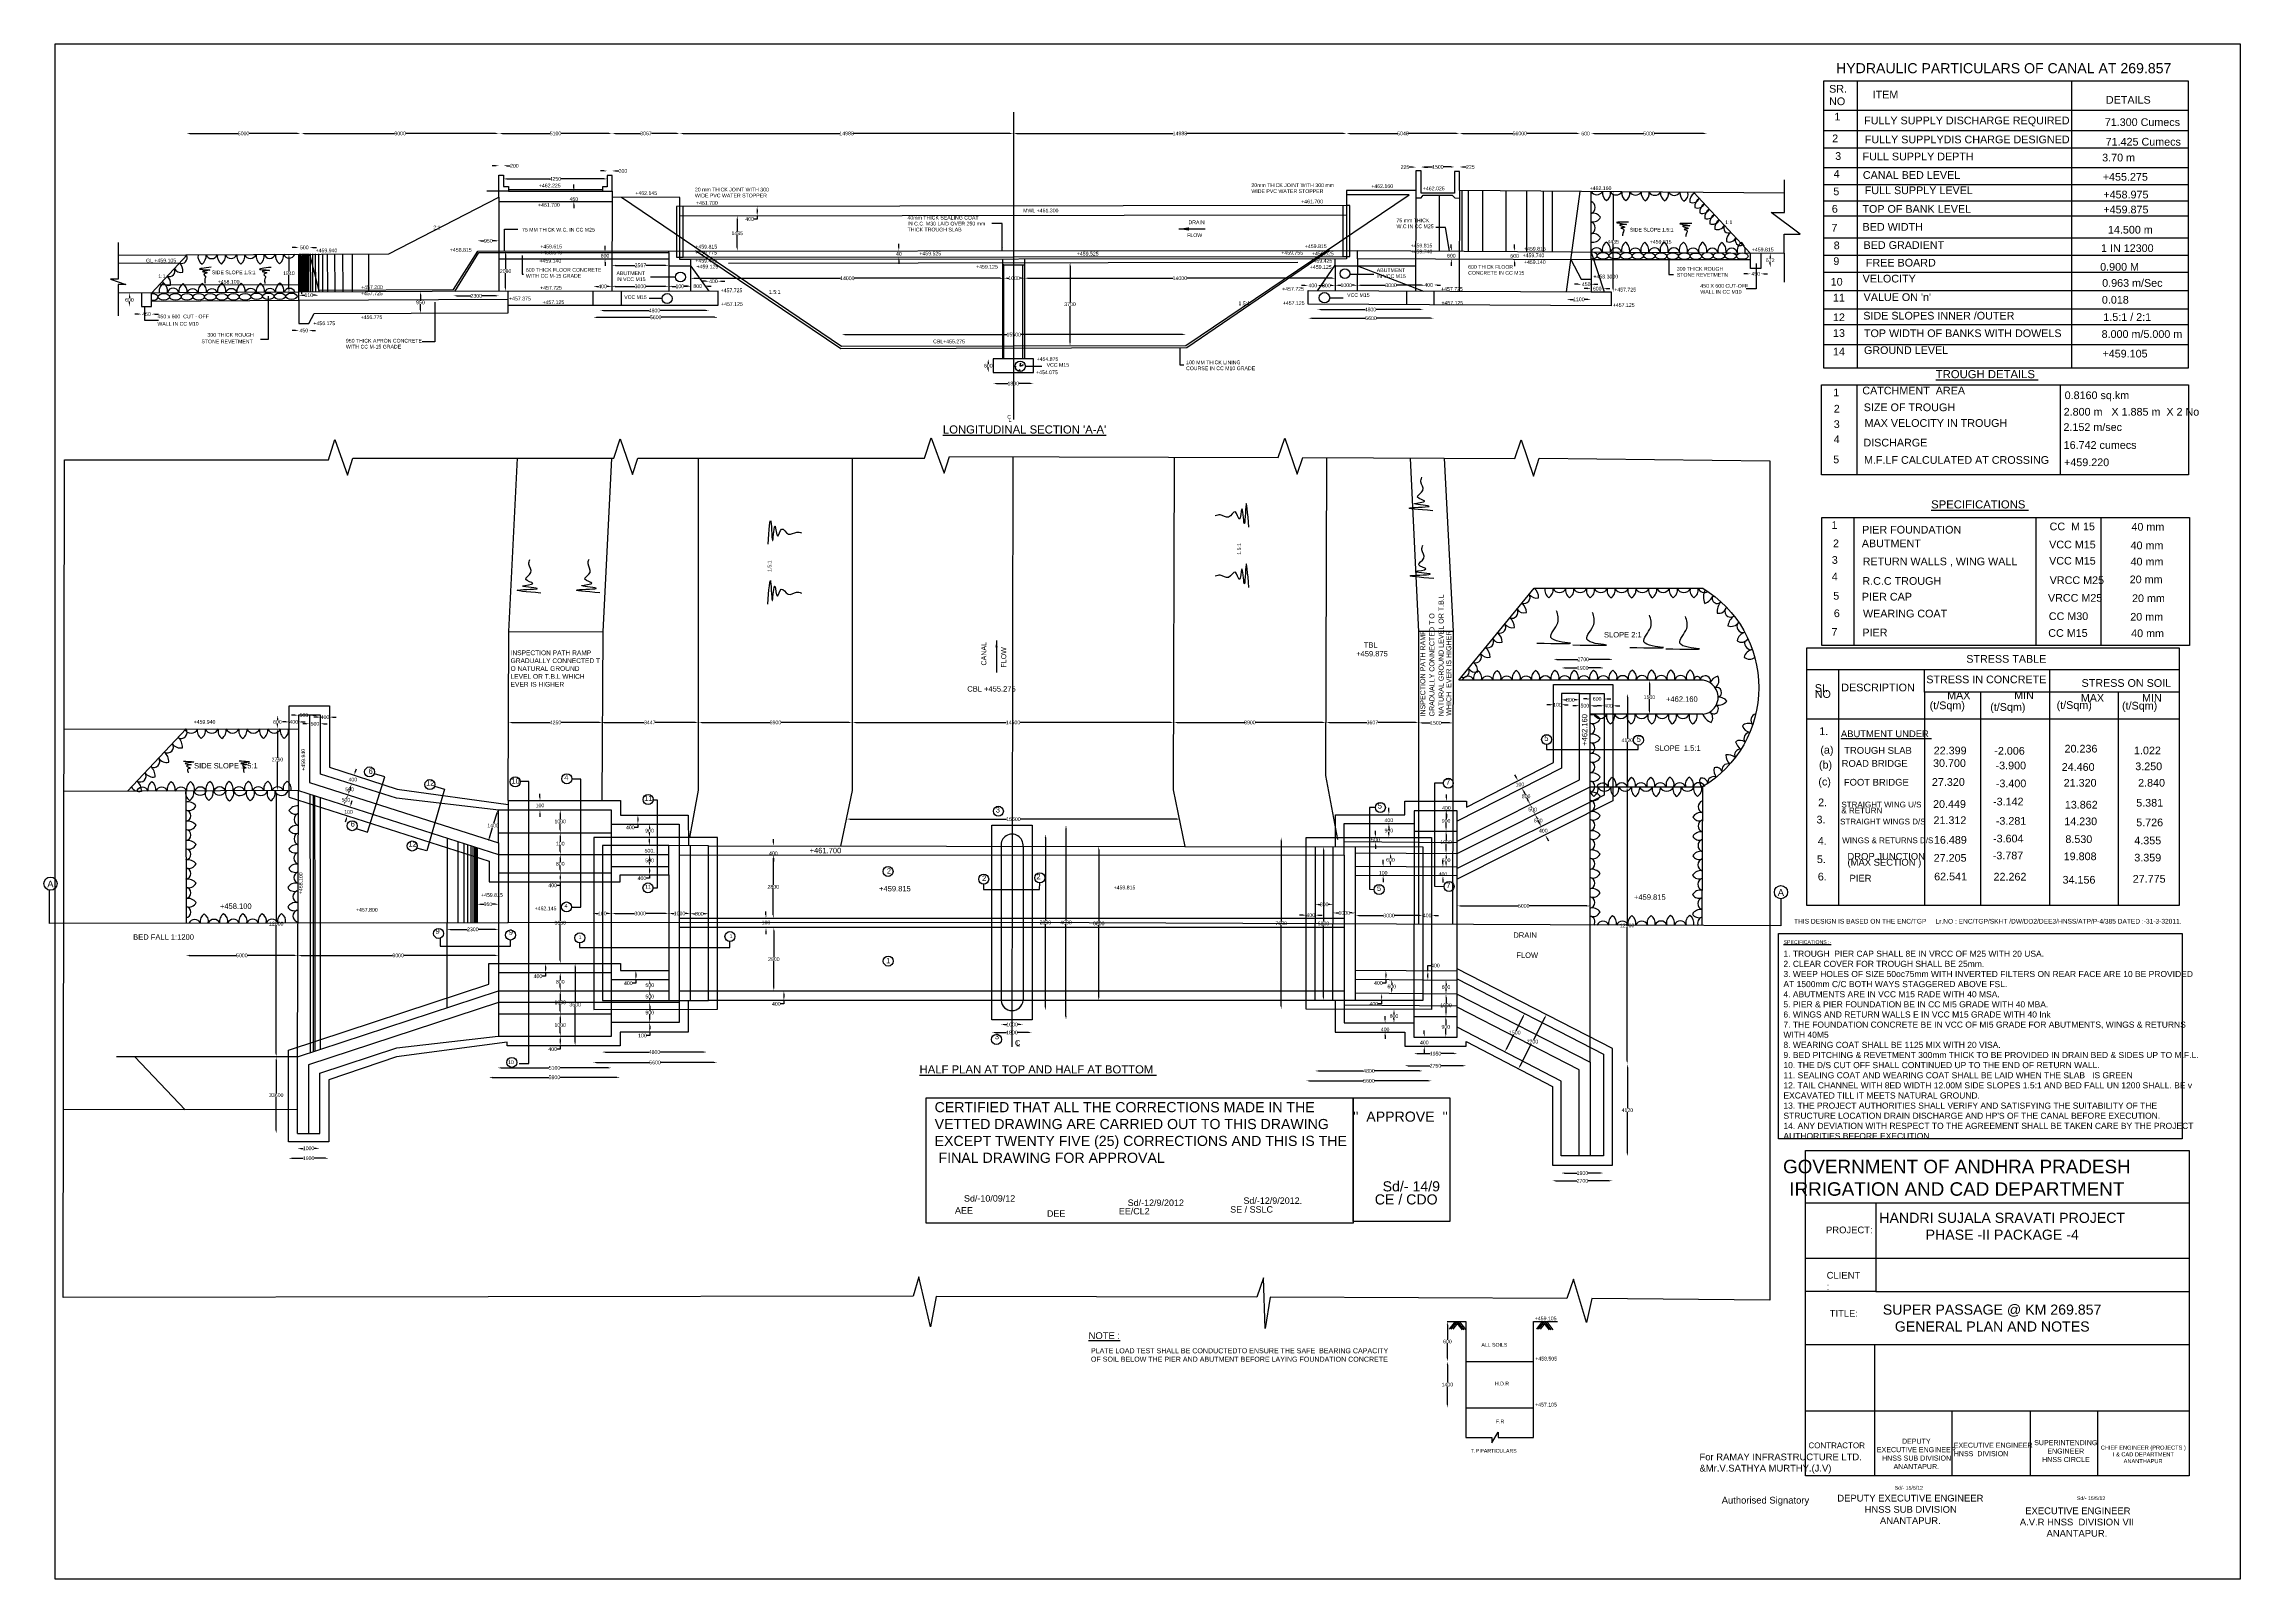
# Model space of a CAD drawing. Header units: inches. Extents: x 3910 to 36465, y 2 to 22749.
import ezdxf

# ---------------------------------------------------------------- set-up
doc = ezdxf.new("R2010")
doc.units = ezdxf.units.IN
doc.header["$MEASUREMENT"] = 0
doc.layers.add('DIMENSIONS', color=7, linetype='Continuous')
doc.layers.add('TEXT', color=7, linetype='Continuous')
doc.styles.get("Standard").update_dxf_attribs({"font": 'arial.ttf', "height": 55})
doc.dimstyles.get("Standard").update_dxf_attribs({"dimtxt": 55, "dimasz": 50, "dimexe": 0.18, "dimexo": 0.0625, "dimgap": 0.09, "dimtad": 0, "dimtih": 1, "dimtoh": 1, "dimdec": 4, "dimzin": 0, "dimdsep": 46, "dimtxsty": 'Standard', "dimcen": 0.09, "dimse1": 1, "dimse2": 1, "dimadec": 0, "dimazin": 0, "dimtfac": 1, "dimtdec": 4, "dimtofl": 0, "dimtmove": 0, "dimatfit": 3, "dimfxl": 1, "dimtolj": 1, "dimtzin": 0, "dimarcsym": 0})

# ---------------------------------------------------------------- blocks, each defined once
blk = doc.blocks.new('*D1')
at = {"layer": 'Defpoints', "color": 0, "transparency": 16777216}
for p in [(7690, 19634), (7849, 19734), (7849, 19635)]:
    blk.add_point(p, dxfattribs=at)
at = {"layer": 'DIMENSIONS', "color": 0, "lineweight": -2, "transparency": 16777216}
for p, q in [((7640, 19734), (7590, 19734)), ((7899, 19734), (7949, 19734))]:
    blk.add_line(p, q, dxfattribs=at)
at = {"layer": 'DIMENSIONS', "color": 0, "transparency": 16777216}
for points in [[(7640, 19742), (7640, 19725), (7690, 19734)], [(7899, 19742), (7899, 19725), (7849, 19734)]]:
    blk.add_solid(points, dxfattribs=at)
at = {"layer": 'DIMENSIONS', "color": 0, "transparency": 16777216, "insert": (7770, 19734), "char_height": 55, "attachment_point": 5}
blk.add_mtext('\\A1;500', dxfattribs=at)
blk = doc.blocks.new('*D2')
at = {"layer": 'Defpoints', "color": 0, "transparency": 16777216}
for p in [(7539, 19633), (7542, 19069), (7542, 19069)]:
    blk.add_point(p, dxfattribs=at)
at = {"layer": 'DIMENSIONS', "color": 0, "lineweight": -2, "transparency": 16777216}
for p, q in [((7542, 19583), (7542, 19379)), ((7542, 19119), (7542, 19323))]:
    blk.add_line(p, q, dxfattribs=at)
at = {"layer": 'DIMENSIONS', "color": 0, "transparency": 16777216}
for points in [[(7534, 19583), (7551, 19583), (7542, 19633)], [(7534, 19119), (7551, 19119), (7542, 19069)]]:
    blk.add_solid(points, dxfattribs=at)
at = {"layer": 'DIMENSIONS', "color": 0, "transparency": 16777216, "insert": (7542, 19351), "char_height": 55, "attachment_point": 5}
blk.add_mtext('\\A1;1840', dxfattribs=at)
blk = doc.blocks.new('*D3')
at = {"layer": 'Defpoints', "color": 0, "transparency": 16777216}
for p in [(5358, 19058), (5178, 18856), (5358, 18856)]:
    blk.add_point(p, dxfattribs=at)
at = {"layer": 'DIMENSIONS', "color": 0, "lineweight": -2, "transparency": 16777216}
for p, q in [((5178, 19008), (5178, 18985)), ((5178, 18906), (5178, 18929))]:
    blk.add_line(p, q, dxfattribs=at)
at = {"layer": 'DIMENSIONS', "color": 0, "transparency": 16777216}
for points in [[(5169, 19008), (5186, 19008), (5178, 19058)], [(5169, 18906), (5186, 18906), (5178, 18856)]]:
    blk.add_solid(points, dxfattribs=at)
at = {"layer": 'DIMENSIONS', "color": 0, "transparency": 16777216, "insert": (5178, 18957), "char_height": 55, "attachment_point": 5}
blk.add_mtext('\\A1;600', dxfattribs=at)
blk = doc.blocks.new('*D4')
at = {"layer": 'Defpoints', "color": 0, "transparency": 16777216}
for p in [(5358, 18854), (5507, 18856), (5507, 18746)]:
    blk.add_point(p, dxfattribs=at)
at = {"layer": 'DIMENSIONS', "color": 0, "lineweight": -2, "transparency": 16777216}
for p, q in [((5308, 18746), (5258, 18746)), ((5557, 18746), (5607, 18746))]:
    blk.add_line(p, q, dxfattribs=at)
at = {"layer": 'DIMENSIONS', "color": 0, "transparency": 16777216}
for points in [[(5308, 18754), (5308, 18738), (5358, 18746)], [(5557, 18754), (5557, 18738), (5507, 18746)]]:
    blk.add_solid(points, dxfattribs=at)
at = {"layer": 'DIMENSIONS', "color": 0, "transparency": 16777216, "insert": (5432, 18746), "char_height": 55, "attachment_point": 5}
blk.add_mtext('\\A1;450', dxfattribs=at)
blk = doc.blocks.new('*D5')
at = {"layer": 'Defpoints', "color": 0, "transparency": 16777216}
for p in [(7689, 19070), (7983, 19075), (7983, 19025)]:
    blk.add_point(p, dxfattribs=at)
at = {"layer": 'DIMENSIONS', "color": 0, "lineweight": -2, "transparency": 16777216}
for p, q in [((7739, 19025), (7778, 19025)), ((7933, 19025), (7894, 19025))]:
    blk.add_line(p, q, dxfattribs=at)
at = {"layer": 'DIMENSIONS', "color": 0, "transparency": 16777216}
for points in [[(7739, 19034), (7739, 19017), (7689, 19025)], [(7933, 19034), (7933, 19017), (7983, 19025)]]:
    blk.add_solid(points, dxfattribs=at)
at = {"layer": 'DIMENSIONS', "color": 0, "transparency": 16777216, "insert": (7836, 19025), "char_height": 55, "attachment_point": 5}
blk.add_mtext('\\A1;110', dxfattribs=at)
blk = doc.blocks.new('*D6')
at = {"layer": 'Defpoints', "color": 0, "transparency": 16777216}
for p in [(9491, 19079), (9492, 18758), (9492, 18758)]:
    blk.add_point(p, dxfattribs=at)
at = {"layer": 'DIMENSIONS', "color": 0, "lineweight": -2, "transparency": 16777216}
for p, q in [((9492, 19029), (9492, 18947)), ((9492, 18808), (9492, 18890))]:
    blk.add_line(p, q, dxfattribs=at)
at = {"layer": 'DIMENSIONS', "color": 0, "transparency": 16777216}
for points in [[(9483, 19029), (9500, 19029), (9492, 19079)], [(9483, 18808), (9500, 18808), (9492, 18758)]]:
    blk.add_solid(points, dxfattribs=at)
at = {"layer": 'DIMENSIONS', "color": 0, "transparency": 16777216, "insert": (9492, 18919), "char_height": 55, "attachment_point": 5}
blk.add_mtext('\\A1;950', dxfattribs=at)
blk = doc.blocks.new('*D7')
at = {"layer": 'Defpoints', "color": 0, "transparency": 16777216}
for p in [(7690, 18605), (7836, 18605), (7836, 18501)]:
    blk.add_point(p, dxfattribs=at)
at = {"layer": 'DIMENSIONS', "color": 0, "lineweight": -2, "transparency": 16777216}
for p, q in [((7640, 18501), (7590, 18501)), ((7886, 18501), (7936, 18501))]:
    blk.add_line(p, q, dxfattribs=at)
at = {"layer": 'DIMENSIONS', "color": 0, "transparency": 16777216}
for points in [[(7640, 18510), (7640, 18493), (7690, 18501)], [(7886, 18510), (7886, 18493), (7836, 18501)]]:
    blk.add_solid(points, dxfattribs=at)
at = {"layer": 'DIMENSIONS', "color": 0, "transparency": 16777216, "insert": (7763, 18501), "char_height": 55, "attachment_point": 5}
blk.add_mtext('\\A1;450', dxfattribs=at)
blk = doc.blocks.new('*D8')
at = {"layer": 'Defpoints', "color": 0, "transparency": 16777216}
for p in [(10340, 19681), (10656, 19831), (10656, 19681)]:
    blk.add_point(p, dxfattribs=at)
at = {"layer": 'DIMENSIONS', "color": 0, "lineweight": -2, "transparency": 16777216}
for p, q in [((10390, 19831), (10437, 19831)), ((10606, 19831), (10559, 19831))]:
    blk.add_line(p, q, dxfattribs=at)
at = {"layer": 'DIMENSIONS', "color": 0, "transparency": 16777216}
for points in [[(10390, 19840), (10390, 19823), (10340, 19831)], [(10606, 19840), (10606, 19823), (10656, 19831)]]:
    blk.add_solid(points, dxfattribs=at)
at = {"layer": 'DIMENSIONS', "color": 0, "transparency": 16777216, "insert": (10498, 19831), "char_height": 55, "attachment_point": 5}
blk.add_mtext('\\A1;950', dxfattribs=at)
blk = doc.blocks.new('*D9')
at = {"layer": 'Defpoints', "color": 0, "transparency": 16777216}
for p in [(10740, 19681), (10739, 19084), (10754, 19084)]:
    blk.add_point(p, dxfattribs=at)
at = {"layer": 'DIMENSIONS', "color": 0, "lineweight": -2, "transparency": 16777216}
for p, q in [((10754, 19631), (10754, 19411)), ((10754, 19134), (10754, 19354))]:
    blk.add_line(p, q, dxfattribs=at)
at = {"layer": 'DIMENSIONS', "color": 0, "transparency": 16777216}
for points in [[(10746, 19631), (10762, 19631), (10754, 19681)], [(10746, 19134), (10762, 19134), (10754, 19084)]]:
    blk.add_solid(points, dxfattribs=at)
at = {"layer": 'DIMENSIONS', "color": 0, "transparency": 16777216, "insert": (10754, 19383), "char_height": 55, "attachment_point": 5}
blk.add_mtext('\\A1;2080', dxfattribs=at)
blk = doc.blocks.new('*D10')
at = {"layer": 'Defpoints', "color": 0, "transparency": 16777216}
for p in [(9982, 19110), (10656, 19084), (10656, 19017)]:
    blk.add_point(p, dxfattribs=at)
at = {"layer": 'DIMENSIONS', "color": 0, "lineweight": -2, "transparency": 16777216}
for p, q in [((10032, 19017), (10237, 19017)), ((10606, 19017), (10402, 19017))]:
    blk.add_line(p, q, dxfattribs=at)
at = {"layer": 'DIMENSIONS', "color": 0, "transparency": 16777216}
for points in [[(10032, 19025), (10032, 19008), (9982, 19017)], [(10606, 19025), (10606, 19008), (10656, 19017)]]:
    blk.add_solid(points, dxfattribs=at)
at = {"layer": 'DIMENSIONS', "color": 0, "transparency": 16777216, "insert": (10319, 19017), "char_height": 55, "attachment_point": 5}
blk.add_mtext('\\A1;2300', dxfattribs=at)
blk = doc.blocks.new('*D11')
at = {"layer": 'Defpoints', "color": 0, "transparency": 16777216}
for p in [(10722, 20944), (10656, 20805), (10722, 20805)]:
    blk.add_point(p, dxfattribs=at)
at = {"layer": 'DIMENSIONS', "color": 0, "lineweight": -2, "transparency": 16777216}
for p, q in [((10606, 20944), (10556, 20944)), ((10772, 20944), (10822, 20944))]:
    blk.add_line(p, q, dxfattribs=at)
at = {"layer": 'DIMENSIONS', "color": 0, "transparency": 16777216}
for points in [[(10606, 20952), (10606, 20936), (10656, 20944)], [(10772, 20952), (10772, 20936), (10722, 20944)]]:
    blk.add_solid(points, dxfattribs=at)
at = {"layer": 'DIMENSIONS', "color": 0, "transparency": 16777216, "insert": (10884, 20944), "char_height": 55, "attachment_point": 5}
blk.add_mtext('\\A1;200', dxfattribs=at)
blk = doc.blocks.new('*D12')
at = {"layer": 'Defpoints', "color": 0, "transparency": 16777216}
for p in [(10722, 20751), (12261, 20751), (12261, 20749)]:
    blk.add_point(p, dxfattribs=at)
at = {"layer": 'DIMENSIONS', "color": 0, "lineweight": -2, "transparency": 16777216}
for p, q in [((10772, 20749), (11409, 20749)), ((12211, 20749), (11575, 20749))]:
    blk.add_line(p, q, dxfattribs=at)
at = {"layer": 'DIMENSIONS', "color": 0, "transparency": 16777216}
for points in [[(10772, 20758), (10772, 20741), (10722, 20749)], [(12211, 20758), (12211, 20741), (12261, 20749)]]:
    blk.add_solid(points, dxfattribs=at)
at = {"layer": 'DIMENSIONS', "color": 0, "transparency": 16777216, "insert": (11492, 20749), "char_height": 55, "attachment_point": 5}
blk.add_mtext('\\A1;4250', dxfattribs=at)
blk = doc.blocks.new('*D13')
at = {"layer": 'Defpoints', "color": 0, "transparency": 16777216}
for p in [(12332, 20867), (12261, 20799), (12332, 20799)]:
    blk.add_point(p, dxfattribs=at)
at = {"layer": 'DIMENSIONS', "color": 0, "lineweight": -2, "transparency": 16777216}
for p, q in [((12211, 20867), (12161, 20867)), ((12382, 20867), (12432, 20867))]:
    blk.add_line(p, q, dxfattribs=at)
at = {"layer": 'DIMENSIONS', "color": 0, "transparency": 16777216}
for points in [[(12211, 20876), (12211, 20859), (12261, 20867)], [(12382, 20876), (12382, 20859), (12332, 20867)]]:
    blk.add_solid(points, dxfattribs=at)
at = {"layer": 'DIMENSIONS', "color": 0, "transparency": 16777216, "insert": (12493, 20867), "char_height": 55, "attachment_point": 5}
blk.add_mtext('\\A1;200', dxfattribs=at)
blk = doc.blocks.new('*D14')
at = {"layer": 'Defpoints', "color": 0, "transparency": 16777216}
for p in [(12024, 20566), (11766, 20415), (12024, 20415)]:
    blk.add_point(p, dxfattribs=at)
at = {"layer": 'DIMENSIONS', "color": 0, "lineweight": -2, "transparency": 16777216}
for p, q in [((11766, 20616), (11766, 20666)), ((11766, 20365), (11766, 20315))]:
    blk.add_line(p, q, dxfattribs=at)
at = {"layer": 'DIMENSIONS', "color": 0, "transparency": 16777216}
for points in [[(11757, 20616), (11774, 20616), (11766, 20566)], [(11757, 20365), (11774, 20365), (11766, 20415)]]:
    blk.add_solid(points, dxfattribs=at)
at = {"layer": 'DIMENSIONS', "color": 0, "transparency": 16777216, "insert": (11766, 20449), "char_height": 55, "attachment_point": 5}
blk.add_mtext('\\A1;450', dxfattribs=at)
blk = doc.blocks.new('*D15')
at = {"layer": 'Defpoints', "color": 0, "transparency": 16777216}
for p in [(12228, 19563), (12230, 19563), (12258, 19659)]:
    blk.add_point(p, dxfattribs=at)
at = {"layer": 'DIMENSIONS', "color": 0, "lineweight": -2, "transparency": 16777216}
for p, q in [((12228, 19709), (12228, 19759)), ((12228, 19513), (12228, 19463))]:
    blk.add_line(p, q, dxfattribs=at)
at = {"layer": 'DIMENSIONS', "color": 0, "transparency": 16777216}
for points in [[(12219, 19709), (12236, 19709), (12228, 19659)], [(12219, 19513), (12236, 19513), (12228, 19563)]]:
    blk.add_solid(points, dxfattribs=at)
at = {"layer": 'DIMENSIONS', "color": 0, "transparency": 16777216, "insert": (12228, 19611), "char_height": 55, "attachment_point": 5}
blk.add_mtext('\\A1;600', dxfattribs=at)
blk = doc.blocks.new('*D16')
at = {"layer": 'Defpoints', "color": 0, "transparency": 16777216}
for p in [(12331, 19468), (13173, 19468), (13173, 19468)]:
    blk.add_point(p, dxfattribs=at)
at = {"layer": 'DIMENSIONS', "color": 0, "lineweight": -2, "transparency": 16777216}
for p, q in [((12381, 19468), (12669, 19468)), ((13123, 19468), (12835, 19468))]:
    blk.add_line(p, q, dxfattribs=at)
at = {"layer": 'DIMENSIONS', "color": 0, "transparency": 16777216}
for points in [[(12381, 19477), (12381, 19460), (12331, 19468)], [(13123, 19477), (13123, 19460), (13173, 19468)]]:
    blk.add_solid(points, dxfattribs=at)
at = {"layer": 'DIMENSIONS', "color": 0, "transparency": 16777216, "insert": (12752, 19468), "char_height": 55, "attachment_point": 5}
blk.add_mtext('\\A1;2567', dxfattribs=at)
blk = doc.blocks.new('*D17')
at = {"layer": 'Defpoints', "color": 0, "transparency": 16777216}
for p in [(12055, 19083), (12330, 19156), (12330, 19082)]:
    blk.add_point(p, dxfattribs=at)
at = {"layer": 'DIMENSIONS', "color": 0, "lineweight": -2, "transparency": 16777216}
for p, q in [((12105, 19156), (12131, 19156)), ((12280, 19156), (12254, 19156))]:
    blk.add_line(p, q, dxfattribs=at)
at = {"layer": 'DIMENSIONS', "color": 0, "transparency": 16777216}
for points in [[(12105, 19165), (12105, 19148), (12055, 19156)], [(12280, 19165), (12280, 19148), (12330, 19156)]]:
    blk.add_solid(points, dxfattribs=at)
at = {"layer": 'DIMENSIONS', "color": 0, "transparency": 16777216, "insert": (12192, 19156), "char_height": 55, "attachment_point": 5}
blk.add_mtext('\\A1;400', dxfattribs=at)
blk = doc.blocks.new('*D18')
at = {"layer": 'Defpoints', "color": 0, "transparency": 16777216}
for p in [(12330, 19156), (13173, 19157), (13173, 19156)]:
    blk.add_point(p, dxfattribs=at)
at = {"layer": 'DIMENSIONS', "color": 0, "lineweight": -2, "transparency": 16777216}
for p, q in [((12380, 19157), (12670, 19157)), ((13123, 19157), (12834, 19157))]:
    blk.add_line(p, q, dxfattribs=at)
at = {"layer": 'DIMENSIONS', "color": 0, "transparency": 16777216}
for points in [[(12380, 19166), (12380, 19149), (12330, 19157)], [(13123, 19166), (13123, 19149), (13173, 19157)]]:
    blk.add_solid(points, dxfattribs=at)
at = {"layer": 'DIMENSIONS', "color": 0, "transparency": 16777216, "insert": (12752, 19157), "char_height": 55, "attachment_point": 5}
blk.add_mtext('\\A1;3000', dxfattribs=at)
blk = doc.blocks.new('*D19')
at = {"layer": 'Defpoints', "color": 0, "transparency": 16777216}
for p in [(13173, 19157), (13498, 19157), (13498, 19157)]:
    blk.add_point(p, dxfattribs=at)
at = {"layer": 'DIMENSIONS', "color": 0, "lineweight": -2, "transparency": 16777216}
for p, q in [((13223, 19157), (13278, 19157)), ((13448, 19157), (13394, 19157))]:
    blk.add_line(p, q, dxfattribs=at)
at = {"layer": 'DIMENSIONS', "color": 0, "transparency": 16777216}
for points in [[(13223, 19166), (13223, 19149), (13173, 19157)], [(13448, 19166), (13448, 19149), (13498, 19157)]]:
    blk.add_solid(points, dxfattribs=at)
at = {"layer": 'DIMENSIONS', "color": 0, "transparency": 16777216, "insert": (13336, 19157), "char_height": 55, "attachment_point": 5}
blk.add_mtext('\\A1;100', dxfattribs=at)
blk = doc.blocks.new('*D20')
at = {"layer": 'Defpoints', "color": 0, "transparency": 16777216}
for p in [(13498, 19157), (13703, 19174), (13703, 19161)]:
    blk.add_point(p, dxfattribs=at)
at = {"layer": 'DIMENSIONS', "color": 0, "lineweight": -2, "transparency": 16777216}
for p, q in [((13448, 19161), (13398, 19161)), ((13753, 19161), (13803, 19161))]:
    blk.add_line(p, q, dxfattribs=at)
at = {"layer": 'DIMENSIONS', "color": 0, "transparency": 16777216}
for points in [[(13448, 19169), (13448, 19152), (13498, 19161)], [(13753, 19169), (13753, 19152), (13703, 19161)]]:
    blk.add_solid(points, dxfattribs=at)
at = {"layer": 'DIMENSIONS', "color": 0, "transparency": 16777216, "insert": (13601, 19161), "char_height": 55, "attachment_point": 5}
blk.add_mtext('\\A1;800', dxfattribs=at)
blk = doc.blocks.new('*D21')
at = {"layer": 'Defpoints', "color": 0, "transparency": 16777216}
for p in [(13903, 19233), (13768, 19086), (13903, 19087)]:
    blk.add_point(p, dxfattribs=at)
at = {"layer": 'DIMENSIONS', "color": 0, "lineweight": -2, "transparency": 16777216}
for p, q in [((13718, 19233), (13668, 19233)), ((13953, 19233), (14003, 19233))]:
    blk.add_line(p, q, dxfattribs=at)
at = {"layer": 'DIMENSIONS', "color": 0, "transparency": 16777216}
for points in [[(13718, 19242), (13718, 19225), (13768, 19233)], [(13953, 19242), (13953, 19225), (13903, 19233)]]:
    blk.add_solid(points, dxfattribs=at)
at = {"layer": 'DIMENSIONS', "color": 0, "transparency": 16777216, "insert": (13835, 19233), "char_height": 55, "attachment_point": 5}
blk.add_mtext('\\A1;400', dxfattribs=at)
blk = doc.blocks.new('*D22')
at = {"layer": 'Defpoints', "color": 0, "transparency": 16777216}
for p in [(12155, 19083), (13768, 19086), (13768, 18799)]:
    blk.add_point(p, dxfattribs=at)
at = {"layer": 'DIMENSIONS', "color": 0, "lineweight": -2, "transparency": 16777216}
for p, q in [((12205, 18799), (12878, 18799)), ((13718, 18799), (13045, 18799))]:
    blk.add_line(p, q, dxfattribs=at)
at = {"layer": 'DIMENSIONS', "color": 0, "transparency": 16777216}
for points in [[(12205, 18808), (12205, 18791), (12155, 18799)], [(13718, 18808), (13718, 18791), (13768, 18799)]]:
    blk.add_solid(points, dxfattribs=at)
at = {"layer": 'DIMENSIONS', "color": 0, "transparency": 16777216, "insert": (12961, 18799), "char_height": 55, "attachment_point": 5}
blk.add_mtext('\\A1;4800', dxfattribs=at)
blk = doc.blocks.new('*D23')
at = {"layer": 'Defpoints', "color": 0, "transparency": 16777216}
for p in [(12054, 18879), (13903, 18879), (13903, 18698)]:
    blk.add_point(p, dxfattribs=at)
at = {"layer": 'DIMENSIONS', "color": 0, "lineweight": -2, "transparency": 16777216}
for p, q in [((12104, 18698), (12896, 18698)), ((13853, 18698), (13061, 18698))]:
    blk.add_line(p, q, dxfattribs=at)
at = {"layer": 'DIMENSIONS', "color": 0, "transparency": 16777216}
for points in [[(12104, 18706), (12104, 18689), (12054, 18698)], [(13853, 18706), (13853, 18689), (13903, 18698)]]:
    blk.add_solid(points, dxfattribs=at)
at = {"layer": 'DIMENSIONS', "color": 0, "transparency": 16777216, "insert": (12979, 18698), "char_height": 55, "attachment_point": 5}
blk.add_mtext('\\A1;5600', dxfattribs=at)
blk = doc.blocks.new('*D24')
at = {"layer": 'Defpoints', "color": 0, "transparency": 16777216}
for p in [(14483, 20204), (14741, 20341), (14741, 20204)]:
    blk.add_point(p, dxfattribs=at)
at = {"layer": 'DIMENSIONS', "color": 0, "lineweight": -2, "transparency": 16777216}
for p, q in [((14483, 20291), (14483, 20254)), ((14483, 20204), (14483, 20154)), ((14483, 20154), (14433, 20154))]:
    blk.add_line(p, q, dxfattribs=at)
at = {"layer": 'DIMENSIONS', "color": 0, "transparency": 16777216}
for points in [[(14475, 20291), (14491, 20291), (14483, 20341)], [(14475, 20254), (14491, 20254), (14483, 20204)]]:
    blk.add_solid(points, dxfattribs=at)
at = {"layer": 'DIMENSIONS', "color": 0, "transparency": 16777216, "insert": (14371, 20154), "char_height": 55, "attachment_point": 5}
blk.add_mtext('\\A1;400', dxfattribs=at)
blk = doc.blocks.new('*D25')
at = {"layer": 'Defpoints', "color": 0, "transparency": 16777216}
for p in [(14188, 20203), (14188, 19683), (14188, 19683)]:
    blk.add_point(p, dxfattribs=at)
at = {"layer": 'DIMENSIONS', "color": 0, "lineweight": -2, "transparency": 16777216}
for p, q in [((14188, 20153), (14188, 19971)), ((14188, 19733), (14188, 19915))]:
    blk.add_line(p, q, dxfattribs=at)
at = {"layer": 'DIMENSIONS', "color": 0, "transparency": 16777216}
for points in [[(14180, 20153), (14196, 20153), (14188, 20203)], [(14180, 19733), (14196, 19733), (14188, 19683)]]:
    blk.add_solid(points, dxfattribs=at)
at = {"layer": 'DIMENSIONS', "color": 0, "transparency": 16777216, "insert": (14188, 19943), "char_height": 55, "attachment_point": 5}
blk.add_mtext('\\A1;1485', dxfattribs=at)
blk = doc.blocks.new('*D26')
at = {"layer": 'Defpoints', "color": 0, "transparency": 16777216}
for p in [(13498, 19278), (18139, 19278), (18139, 19276)]:
    blk.add_point(p, dxfattribs=at)
at = {"layer": 'DIMENSIONS', "color": 0, "lineweight": -2, "transparency": 16777216}
for p, q in [((13548, 19276), (15718, 19276)), ((18089, 19276), (15920, 19276))]:
    blk.add_line(p, q, dxfattribs=at)
at = {"layer": 'DIMENSIONS', "color": 0, "transparency": 16777216}
for points in [[(13548, 19284), (13548, 19268), (13498, 19276)], [(18089, 19284), (18089, 19268), (18139, 19276)]]:
    blk.add_solid(points, dxfattribs=at)
at = {"layer": 'DIMENSIONS', "color": 0, "transparency": 16777216, "insert": (15819, 19276), "char_height": 55, "attachment_point": 5}
blk.add_mtext('\\A1;14000', dxfattribs=at)
blk = doc.blocks.new('*D27')
at = {"layer": 'Defpoints', "color": 0, "transparency": 16777216}
for p in [(18139, 19278), (18445, 19278), (18445, 19278)]:
    blk.add_point(p, dxfattribs=at)
at = {"layer": 'DIMENSIONS', "color": 0, "lineweight": -2, "transparency": 16777216}
for p, q in [((18189, 19278), (18212, 19278)), ((18395, 19278), (18371, 19278))]:
    blk.add_line(p, q, dxfattribs=at)
at = {"layer": 'DIMENSIONS', "color": 0, "transparency": 16777216}
for points in [[(18189, 19286), (18189, 19269), (18139, 19278)], [(18395, 19286), (18395, 19269), (18445, 19278)]]:
    blk.add_solid(points, dxfattribs=at)
at = {"layer": 'DIMENSIONS', "color": 0, "transparency": 16777216, "insert": (18292, 19278), "char_height": 55, "attachment_point": 5}
blk.add_mtext('\\A1;1000', dxfattribs=at)
blk = doc.blocks.new('*D28')
at = {"layer": 'Defpoints', "color": 0, "transparency": 16777216}
for p in [(18445, 19278), (23053, 19280), (23053, 19278)]:
    blk.add_point(p, dxfattribs=at)
at = {"layer": 'DIMENSIONS', "color": 0, "lineweight": -2, "transparency": 16777216}
for p, q in [((18495, 19278), (20648, 19278)), ((23003, 19278), (20850, 19278))]:
    blk.add_line(p, q, dxfattribs=at)
at = {"layer": 'DIMENSIONS', "color": 0, "transparency": 16777216}
for points in [[(18495, 19286), (18495, 19269), (18445, 19278)], [(23003, 19286), (23003, 19269), (23053, 19278)]]:
    blk.add_solid(points, dxfattribs=at)
at = {"layer": 'DIMENSIONS', "color": 0, "transparency": 16777216, "insert": (20749, 19278), "char_height": 55, "attachment_point": 5}
blk.add_mtext('\\A1;14000', dxfattribs=at)
blk = doc.blocks.new('*D29')
at = {"layer": 'Defpoints', "color": 0, "transparency": 16777216}
for p in [(22653, 19093), (22788, 19171), (22788, 19093)]:
    blk.add_point(p, dxfattribs=at)
at = {"layer": 'DIMENSIONS', "color": 0, "lineweight": -2, "transparency": 16777216}
for p, q in [((22603, 19171), (22553, 19171)), ((22838, 19171), (22888, 19171))]:
    blk.add_line(p, q, dxfattribs=at)
at = {"layer": 'DIMENSIONS', "color": 0, "transparency": 16777216}
for points in [[(22603, 19179), (22603, 19163), (22653, 19171)], [(22838, 19179), (22838, 19163), (22788, 19171)]]:
    blk.add_solid(points, dxfattribs=at)
at = {"layer": 'DIMENSIONS', "color": 0, "transparency": 16777216, "insert": (22720, 19171), "char_height": 55, "attachment_point": 5}
blk.add_mtext('\\A1;400', dxfattribs=at)
blk = doc.blocks.new('*D30')
at = {"layer": 'Defpoints', "color": 0, "transparency": 16777216}
for p in [(22788, 19093), (23052, 19169), (23052, 19092)]:
    blk.add_point(p, dxfattribs=at)
at = {"layer": 'DIMENSIONS', "color": 0, "lineweight": -2, "transparency": 16777216}
for p, q in [((22838, 19169), (22859, 19169)), ((23002, 19169), (22981, 19169))]:
    blk.add_line(p, q, dxfattribs=at)
at = {"layer": 'DIMENSIONS', "color": 0, "transparency": 16777216}
for points in [[(22838, 19177), (22838, 19160), (22788, 19169)], [(23002, 19177), (23002, 19160), (23052, 19169)]]:
    blk.add_solid(points, dxfattribs=at)
at = {"layer": 'DIMENSIONS', "color": 0, "transparency": 16777216, "insert": (22920, 19169), "char_height": 55, "attachment_point": 5}
blk.add_mtext('\\A1;800', dxfattribs=at)
blk = doc.blocks.new('*D31')
at = {"layer": 'Defpoints', "color": 0, "transparency": 16777216}
for p in [(23052, 19092), (23379, 19173), (23379, 19090)]:
    blk.add_point(p, dxfattribs=at)
at = {"layer": 'DIMENSIONS', "color": 0, "lineweight": -2, "transparency": 16777216}
for p, q in [((23102, 19173), (23136, 19173)), ((23329, 19173), (23295, 19173))]:
    blk.add_line(p, q, dxfattribs=at)
at = {"layer": 'DIMENSIONS', "color": 0, "transparency": 16777216}
for points in [[(23102, 19182), (23102, 19165), (23052, 19173)], [(23329, 19182), (23329, 19165), (23379, 19173)]]:
    blk.add_solid(points, dxfattribs=at)
at = {"layer": 'DIMENSIONS', "color": 0, "transparency": 16777216, "insert": (23215, 19173), "char_height": 55, "attachment_point": 5}
blk.add_mtext('\\A1;1000', dxfattribs=at)
blk = doc.blocks.new('*D32')
at = {"layer": 'Defpoints', "color": 0, "transparency": 16777216}
for p in [(23379, 19173), (24379, 19173), (24379, 19086)]:
    blk.add_point(p, dxfattribs=at)
at = {"layer": 'DIMENSIONS', "color": 0, "lineweight": -2, "transparency": 16777216}
for p, q in [((23429, 19173), (23797, 19173)), ((24329, 19173), (23961, 19173))]:
    blk.add_line(p, q, dxfattribs=at)
at = {"layer": 'DIMENSIONS', "color": 0, "transparency": 16777216}
for points in [[(23429, 19182), (23429, 19165), (23379, 19173)], [(24329, 19182), (24329, 19165), (24379, 19173)]]:
    blk.add_solid(points, dxfattribs=at)
at = {"layer": 'DIMENSIONS', "color": 0, "transparency": 16777216, "insert": (23879, 19173), "char_height": 55, "attachment_point": 5}
blk.add_mtext('\\A1;3000', dxfattribs=at)
blk = doc.blocks.new('*D33')
at = {"layer": 'Defpoints', "color": 0, "transparency": 16777216}
for p in [(24360, 19087), (24514, 19177), (24514, 19086)]:
    blk.add_point(p, dxfattribs=at)
at = {"layer": 'DIMENSIONS', "color": 0, "lineweight": -2, "transparency": 16777216}
for p, q in [((24310, 19177), (24260, 19177)), ((24564, 19177), (24614, 19177))]:
    blk.add_line(p, q, dxfattribs=at)
at = {"layer": 'DIMENSIONS', "color": 0, "transparency": 16777216}
for points in [[(24310, 19186), (24310, 19169), (24360, 19177)], [(24564, 19186), (24564, 19169), (24514, 19177)]]:
    blk.add_solid(points, dxfattribs=at)
at = {"layer": 'DIMENSIONS', "color": 0, "transparency": 16777216, "insert": (24437, 19177), "char_height": 55, "attachment_point": 5}
blk.add_mtext('\\A1;400', dxfattribs=at)
blk = doc.blocks.new('*D34')
at = {"layer": 'Defpoints', "color": 0, "transparency": 16777216}
for p in [(22788, 19093), (24360, 19087), (24360, 18814)]:
    blk.add_point(p, dxfattribs=at)
at = {"layer": 'DIMENSIONS', "color": 0, "lineweight": -2, "transparency": 16777216}
for p, q in [((22838, 18814), (23490, 18814)), ((24310, 18814), (23657, 18814))]:
    blk.add_line(p, q, dxfattribs=at)
at = {"layer": 'DIMENSIONS', "color": 0, "transparency": 16777216}
for points in [[(22838, 18822), (22838, 18806), (22788, 18814)], [(24310, 18822), (24310, 18806), (24360, 18814)]]:
    blk.add_solid(points, dxfattribs=at)
at = {"layer": 'DIMENSIONS', "color": 0, "transparency": 16777216, "insert": (23574, 18814), "char_height": 55, "attachment_point": 5}
blk.add_mtext('\\A1;4800', dxfattribs=at)
blk = doc.blocks.new('*D35')
at = {"layer": 'Defpoints', "color": 0, "transparency": 16777216}
for p in [(22653, 19093), (24514, 19086), (24514, 18685)]:
    blk.add_point(p, dxfattribs=at)
at = {"layer": 'DIMENSIONS', "color": 0, "lineweight": -2, "transparency": 16777216}
for p, q in [((22703, 18685), (23501, 18685)), ((24464, 18685), (23665, 18685))]:
    blk.add_line(p, q, dxfattribs=at)
at = {"layer": 'DIMENSIONS', "color": 0, "transparency": 16777216}
for points in [[(22703, 18693), (22703, 18677), (22653, 18685)], [(24464, 18693), (24464, 18677), (24514, 18685)]]:
    blk.add_solid(points, dxfattribs=at)
at = {"layer": 'DIMENSIONS', "color": 0, "transparency": 16777216, "insert": (23583, 18685), "char_height": 55, "attachment_point": 5}
blk.add_mtext('\\A1;5600', dxfattribs=at)
blk = doc.blocks.new('*D36')
at = {"layer": 'Defpoints', "color": 0, "transparency": 16777216}
for p in [(24773, 19561), (24849, 19679), (24849, 19561)]:
    blk.add_point(p, dxfattribs=at)
at = {"layer": 'DIMENSIONS', "color": 0, "lineweight": -2, "transparency": 16777216}
for p, q in [((24773, 19729), (24773, 19779)), ((24773, 19511), (24773, 19461))]:
    blk.add_line(p, q, dxfattribs=at)
at = {"layer": 'DIMENSIONS', "color": 0, "transparency": 16777216}
for points in [[(24765, 19729), (24782, 19729), (24773, 19679)], [(24765, 19511), (24782, 19511), (24773, 19561)]]:
    blk.add_solid(points, dxfattribs=at)
at = {"layer": 'DIMENSIONS', "color": 0, "transparency": 16777216, "insert": (24773, 19611), "char_height": 55, "attachment_point": 5}
blk.add_mtext('\\A1;600', dxfattribs=at)
blk = doc.blocks.new('*D37')
at = {"layer": 'Defpoints', "color": 0, "transparency": 16777216}
for p in [(25477, 19675), (25477, 19558), (25711, 19558)]:
    blk.add_point(p, dxfattribs=at)
at = {"layer": 'DIMENSIONS', "color": 0, "lineweight": -2, "transparency": 16777216}
for p, q in [((25711, 19725), (25711, 19775)), ((25711, 19508), (25711, 19458))]:
    blk.add_line(p, q, dxfattribs=at)
at = {"layer": 'DIMENSIONS', "color": 0, "transparency": 16777216}
for points in [[(25703, 19725), (25720, 19725), (25711, 19675)], [(25703, 19508), (25720, 19508), (25711, 19558)]]:
    blk.add_solid(points, dxfattribs=at)
at = {"layer": 'DIMENSIONS', "color": 0, "transparency": 16777216, "insert": (25711, 19608), "char_height": 55, "attachment_point": 5}
blk.add_mtext('\\A1;600', dxfattribs=at)
blk = doc.blocks.new('*D38')
at = {"layer": 'Defpoints', "color": 0, "transparency": 16777216}
for p in [(27131, 20558), (27143, 19077), (27172, 19077)]:
    blk.add_point(p, dxfattribs=at)
at = {"layer": 'DIMENSIONS', "color": 0, "lineweight": -2, "transparency": 16777216}
for p, q in [((27172, 20508), (27172, 19845)), ((27172, 19127), (27172, 19789))]:
    blk.add_line(p, q, dxfattribs=at)
at = {"layer": 'DIMENSIONS', "color": 0, "transparency": 16777216}
for points in [[(27164, 20508), (27180, 20508), (27172, 20558)], [(27164, 19127), (27180, 19127), (27172, 19077)]]:
    blk.add_solid(points, dxfattribs=at)
at = {"layer": 'DIMENSIONS', "color": 0, "transparency": 16777216, "insert": (27172, 19817), "char_height": 55, "attachment_point": 5}
blk.add_mtext('\\A1;4435', dxfattribs=at)
blk = doc.blocks.new('*D39')
at = {"layer": 'Defpoints', "color": 0, "transparency": 16777216}
for p in [(26483, 19078), (26844, 19078), (26844, 18964)]:
    blk.add_point(p, dxfattribs=at)
at = {"layer": 'DIMENSIONS', "color": 0, "lineweight": -2, "transparency": 16777216}
for p, q in [((26533, 18964), (26584, 18964)), ((26794, 18964), (26743, 18964))]:
    blk.add_line(p, q, dxfattribs=at)
at = {"layer": 'DIMENSIONS', "color": 0, "transparency": 16777216}
for points in [[(26533, 18972), (26533, 18956), (26483, 18964)], [(26794, 18972), (26794, 18956), (26844, 18964)]]:
    blk.add_solid(points, dxfattribs=at)
at = {"layer": 'DIMENSIONS', "color": 0, "transparency": 16777216, "insert": (26663, 18964), "char_height": 55, "attachment_point": 5}
blk.add_mtext('\\A1;1100', dxfattribs=at)
blk = doc.blocks.new('*D40')
at = {"layer": 'Defpoints', "color": 0, "transparency": 16777216}
for p in [(26700, 19265), (26844, 19265), (26844, 19188)]:
    blk.add_point(p, dxfattribs=at)
at = {"layer": 'DIMENSIONS', "color": 0, "lineweight": -2, "transparency": 16777216}
for p, q in [((26650, 19188), (26600, 19188)), ((26894, 19188), (26944, 19188))]:
    blk.add_line(p, q, dxfattribs=at)
at = {"layer": 'DIMENSIONS', "color": 0, "transparency": 16777216}
for points in [[(26650, 19196), (26650, 19180), (26700, 19188)], [(26894, 19196), (26894, 19180), (26844, 19188)]]:
    blk.add_solid(points, dxfattribs=at)
at = {"layer": 'DIMENSIONS', "color": 0, "transparency": 16777216, "insert": (26772, 19188), "char_height": 55, "attachment_point": 5}
blk.add_mtext('\\A1;450', dxfattribs=at)
blk = doc.blocks.new('*D41')
at = {"layer": 'Defpoints', "color": 0, "transparency": 16777216}
for p in [(26844, 19123), (27025, 19123), (27025, 19118)]:
    blk.add_point(p, dxfattribs=at)
at = {"layer": 'DIMENSIONS', "color": 0, "lineweight": -2, "transparency": 16777216}
for p, q in [((26794, 19123), (26744, 19123)), ((27075, 19123), (27125, 19123))]:
    blk.add_line(p, q, dxfattribs=at)
at = {"layer": 'DIMENSIONS', "color": 0, "transparency": 16777216}
for points in [[(26794, 19131), (26794, 19114), (26844, 19123)], [(27075, 19131), (27075, 19114), (27025, 19123)]]:
    blk.add_solid(points, dxfattribs=at)
at = {"layer": 'DIMENSIONS', "color": 0, "transparency": 16777216, "insert": (26935, 19123), "char_height": 55, "attachment_point": 5}
blk.add_mtext('\\A1;600', dxfattribs=at)
blk = doc.blocks.new('*D42')
at = {"layer": 'Defpoints', "color": 0, "transparency": 16777216}
for p in [(29207, 19420), (29362, 19420), (29362, 19342)]:
    blk.add_point(p, dxfattribs=at)
at = {"layer": 'DIMENSIONS', "color": 0, "lineweight": -2, "transparency": 16777216}
for p, q in [((29157, 19342), (29107, 19342)), ((29412, 19342), (29462, 19342))]:
    blk.add_line(p, q, dxfattribs=at)
at = {"layer": 'DIMENSIONS', "color": 0, "transparency": 16777216}
for points in [[(29157, 19350), (29157, 19333), (29207, 19342)], [(29412, 19350), (29412, 19333), (29362, 19342)]]:
    blk.add_solid(points, dxfattribs=at)
at = {"layer": 'DIMENSIONS', "color": 0, "transparency": 16777216, "insert": (29285, 19342), "char_height": 55, "attachment_point": 5}
blk.add_mtext('\\A1;450', dxfattribs=at)
blk = doc.blocks.new('*D43')
at = {"layer": 'Defpoints', "color": 0, "transparency": 16777216}
for p in [(29362, 19649), (29362, 19439), (29500, 19439)]:
    blk.add_point(p, dxfattribs=at)
at = {"layer": 'DIMENSIONS', "color": 0, "lineweight": -2, "transparency": 16777216}
for p, q in [((29500, 19599), (29500, 19572)), ((29500, 19489), (29500, 19516))]:
    blk.add_line(p, q, dxfattribs=at)
at = {"layer": 'DIMENSIONS', "color": 0, "transparency": 16777216}
for points in [[(29492, 19599), (29509, 19599), (29500, 19649)], [(29492, 19489), (29509, 19489), (29500, 19439)]]:
    blk.add_solid(points, dxfattribs=at)
at = {"layer": 'DIMENSIONS', "color": 0, "transparency": 16777216, "insert": (29500, 19544), "char_height": 55, "attachment_point": 5}
blk.add_mtext('\\A1;672', dxfattribs=at)
blk = doc.blocks.new('*D44')
at = {"layer": 'Defpoints', "color": 0, "transparency": 16777216}
for p in [(7714, 21423), (6025, 19614), (7714, 19639)]:
    blk.add_point(p, dxfattribs=at)
at = {"layer": 'DIMENSIONS', "color": 0, "lineweight": -2, "transparency": 16777216}
for p, q in [((6075, 21423), (6788, 21423)), ((7664, 21423), (6952, 21423))]:
    blk.add_line(p, q, dxfattribs=at)
at = {"layer": 'DIMENSIONS', "color": 0, "transparency": 16777216}
for points in [[(6075, 21431), (6075, 21414), (6025, 21423)], [(7664, 21431), (7664, 21414), (7714, 21423)]]:
    blk.add_solid(points, dxfattribs=at)
at = {"layer": 'DIMENSIONS', "color": 0, "transparency": 16777216, "insert": (6870, 21423), "char_height": 55, "attachment_point": 5}
blk.add_mtext('\\A1;5000', dxfattribs=at)
blk = doc.blocks.new('*D45')
at = {"layer": 'Defpoints', "color": 0, "transparency": 16777216}
for p in [(10656, 21423), (10656, 20477), (7725, 19610)]:
    blk.add_point(p, dxfattribs=at)
at = {"layer": 'DIMENSIONS', "color": 0, "lineweight": -2, "transparency": 16777216}
for p, q in [((7775, 21423), (9109, 21423)), ((10606, 21423), (9273, 21423))]:
    blk.add_line(p, q, dxfattribs=at)
at = {"layer": 'DIMENSIONS', "color": 0, "transparency": 16777216}
for points in [[(7775, 21431), (7775, 21414), (7725, 21423)], [(10606, 21431), (10606, 21414), (10656, 21423)]]:
    blk.add_solid(points, dxfattribs=at)
at = {"layer": 'DIMENSIONS', "color": 0, "transparency": 16777216, "insert": (9191, 21423), "char_height": 55, "attachment_point": 5}
blk.add_mtext('\\A1;9000', dxfattribs=at)
blk = doc.blocks.new('*D46')
at = {"layer": 'Defpoints', "color": 0, "transparency": 16777216}
for p in [(12332, 21423), (10656, 20477), (12332, 20476)]:
    blk.add_point(p, dxfattribs=at)
at = {"layer": 'DIMENSIONS', "color": 0, "lineweight": -2, "transparency": 16777216}
for p, q in [((10706, 21423), (11412, 21423)), ((12282, 21423), (11576, 21423))]:
    blk.add_line(p, q, dxfattribs=at)
at = {"layer": 'DIMENSIONS', "color": 0, "transparency": 16777216}
for points in [[(10706, 21431), (10706, 21414), (10656, 21423)], [(12282, 21431), (12282, 21414), (12332, 21423)]]:
    blk.add_solid(points, dxfattribs=at)
at = {"layer": 'DIMENSIONS', "color": 0, "transparency": 16777216, "insert": (11494, 21423), "char_height": 55, "attachment_point": 5}
blk.add_mtext('\\A1;5100', dxfattribs=at)
blk = doc.blocks.new('*D47')
at = {"layer": 'Defpoints', "color": 0, "transparency": 16777216}
for p in [(13336, 21423), (12332, 20476), (13336, 20475)]:
    blk.add_point(p, dxfattribs=at)
at = {"layer": 'DIMENSIONS', "color": 0, "lineweight": -2, "transparency": 16777216}
for p, q in [((12382, 21423), (12752, 21423)), ((13286, 21423), (12916, 21423))]:
    blk.add_line(p, q, dxfattribs=at)
at = {"layer": 'DIMENSIONS', "color": 0, "transparency": 16777216}
for points in [[(12382, 21431), (12382, 21414), (12332, 21423)], [(13286, 21431), (13286, 21414), (13336, 21423)]]:
    blk.add_solid(points, dxfattribs=at)
at = {"layer": 'DIMENSIONS', "color": 0, "transparency": 16777216, "insert": (12834, 21423), "char_height": 55, "attachment_point": 5}
blk.add_mtext('\\A1;3067', dxfattribs=at)
blk = doc.blocks.new('*D48')
at = {"layer": 'Defpoints', "color": 0, "transparency": 16777216}
for p in [(18281, 21423), (13336, 20339), (18281, 20431)]:
    blk.add_point(p, dxfattribs=at)
at = {"layer": 'DIMENSIONS', "color": 0, "lineweight": -2, "transparency": 16777216}
for p, q in [((13386, 21423), (15708, 21423)), ((18231, 21423), (15910, 21423))]:
    blk.add_line(p, q, dxfattribs=at)
at = {"layer": 'DIMENSIONS', "color": 0, "transparency": 16777216}
for points in [[(13386, 21431), (13386, 21414), (13336, 21423)], [(18231, 21431), (18231, 21414), (18281, 21423)]]:
    blk.add_solid(points, dxfattribs=at)
at = {"layer": 'DIMENSIONS', "color": 0, "transparency": 16777216, "insert": (15809, 21423), "char_height": 55, "attachment_point": 5}
blk.add_mtext('\\A1;14988', dxfattribs=at)
blk = doc.blocks.new('*D49')
at = {"layer": 'Defpoints', "color": 0, "transparency": 16777216}
for p in [(23219, 21423), (18281, 20346), (23219, 20346)]:
    blk.add_point(p, dxfattribs=at)
at = {"layer": 'DIMENSIONS', "color": 0, "lineweight": -2, "transparency": 16777216}
for p, q in [((18331, 21423), (20649, 21423)), ((23169, 21423), (20851, 21423))]:
    blk.add_line(p, q, dxfattribs=at)
at = {"layer": 'DIMENSIONS', "color": 0, "transparency": 16777216}
for points in [[(18331, 21431), (18331, 21414), (18281, 21423)], [(23169, 21431), (23169, 21414), (23219, 21423)]]:
    blk.add_solid(points, dxfattribs=at)
at = {"layer": 'DIMENSIONS', "color": 0, "transparency": 16777216, "insert": (20750, 21423), "char_height": 55, "attachment_point": 5}
blk.add_mtext('\\A1;14988', dxfattribs=at)
blk = doc.blocks.new('*D50')
at = {"layer": 'Defpoints', "color": 0, "transparency": 16777216}
for p in [(24893, 21423), (23219, 20577), (24893, 20571)]:
    blk.add_point(p, dxfattribs=at)
at = {"layer": 'DIMENSIONS', "color": 0, "lineweight": -2, "transparency": 16777216}
for p, q in [((23269, 21423), (23974, 21423)), ((24843, 21423), (24139, 21423))]:
    blk.add_line(p, q, dxfattribs=at)
at = {"layer": 'DIMENSIONS', "color": 0, "transparency": 16777216}
for points in [[(23269, 21431), (23269, 21414), (23219, 21423)], [(24843, 21431), (24843, 21414), (24893, 21423)]]:
    blk.add_solid(points, dxfattribs=at)
at = {"layer": 'DIMENSIONS', "color": 0, "transparency": 16777216, "insert": (24056, 21423), "char_height": 55, "attachment_point": 5}
blk.add_mtext('\\A1;5048', dxfattribs=at)
blk = doc.blocks.new('*D51')
at = {"layer": 'Defpoints', "color": 0, "transparency": 16777216}
for p in [(26682, 21423), (24893, 20576), (26682, 20562)]:
    blk.add_point(p, dxfattribs=at)
at = {"layer": 'DIMENSIONS', "color": 0, "lineweight": -2, "transparency": 16777216}
for p, q in [((24943, 21423), (25684, 21423)), ((26632, 21423), (25891, 21423))]:
    blk.add_line(p, q, dxfattribs=at)
at = {"layer": 'DIMENSIONS', "color": 0, "transparency": 16777216}
for points in [[(24943, 21431), (24943, 21414), (24893, 21423)], [(26632, 21431), (26632, 21414), (26682, 21423)]]:
    blk.add_solid(points, dxfattribs=at)
at = {"layer": 'DIMENSIONS', "color": 0, "transparency": 16777216, "insert": (25788, 21423), "char_height": 55, "attachment_point": 5}
blk.add_mtext('\\A1;56000', dxfattribs=at)
blk = doc.blocks.new('*D52')
at = {"layer": 'Defpoints', "color": 0, "transparency": 16777216}
for p in [(26844, 21421), (26682, 20562), (26844, 20562)]:
    blk.add_point(p, dxfattribs=at)
at = {"layer": 'DIMENSIONS', "color": 0, "lineweight": -2, "transparency": 16777216}
for p, q in [((26632, 21421), (26582, 21421)), ((26894, 21421), (26944, 21421))]:
    blk.add_line(p, q, dxfattribs=at)
at = {"layer": 'DIMENSIONS', "color": 0, "transparency": 16777216}
for points in [[(26632, 21430), (26632, 21413), (26682, 21421)], [(26894, 21430), (26894, 21413), (26844, 21421)]]:
    blk.add_solid(points, dxfattribs=at)
at = {"layer": 'DIMENSIONS', "color": 0, "transparency": 16777216, "insert": (26763, 21421), "char_height": 55, "attachment_point": 5}
blk.add_mtext('\\A1;600', dxfattribs=at)
blk = doc.blocks.new('*D53')
at = {"layer": 'Defpoints', "color": 0, "transparency": 16777216}
for p in [(28563, 21421), (26844, 20560), (28563, 20338)]:
    blk.add_point(p, dxfattribs=at)
at = {"layer": 'DIMENSIONS', "color": 0, "lineweight": -2, "transparency": 16777216}
for p, q in [((26894, 21421), (27621, 21421)), ((28513, 21421), (27786, 21421))]:
    blk.add_line(p, q, dxfattribs=at)
at = {"layer": 'DIMENSIONS', "color": 0, "transparency": 16777216}
for points in [[(26894, 21430), (26894, 21413), (26844, 21421)], [(28513, 21430), (28513, 21413), (28563, 21421)]]:
    blk.add_solid(points, dxfattribs=at)
at = {"layer": 'DIMENSIONS', "color": 0, "transparency": 16777216, "insert": (27703, 21421), "char_height": 55, "attachment_point": 5}
blk.add_mtext('\\A1;5000', dxfattribs=at)
blk = doc.blocks.new('*D54')
at = {"layer": 'Defpoints', "color": 0, "transparency": 16777216}
for p in [(7682, 12803), (7371, 12603), (7683, 12603)]:
    blk.add_point(p, dxfattribs=at)
at = {"layer": 'DIMENSIONS', "color": 0, "lineweight": -2, "transparency": 16777216}
for p, q in [((7371, 12753), (7371, 12731)), ((7371, 12653), (7371, 12675))]:
    blk.add_line(p, q, dxfattribs=at)
at = {"layer": 'DIMENSIONS', "color": 0, "transparency": 16777216}
for points in [[(7363, 12753), (7379, 12753), (7371, 12803)], [(7363, 12653), (7379, 12653), (7371, 12603)]]:
    blk.add_solid(points, dxfattribs=at)
at = {"layer": 'DIMENSIONS', "color": 0, "transparency": 16777216, "insert": (7371, 12703), "char_height": 55, "attachment_point": 5}
blk.add_mtext('\\A1;600', dxfattribs=at)
blk = doc.blocks.new('*D55')
at = {"layer": 'Defpoints', "color": 0, "transparency": 16777216}
for p in [(7546, 12703), (7682, 12703), (7682, 12703)]:
    blk.add_point(p, dxfattribs=at)
at = {"layer": 'DIMENSIONS', "color": 0, "lineweight": -2, "transparency": 16777216}
for p, q in [((7496, 12703), (7446, 12703)), ((7732, 12703), (7782, 12703))]:
    blk.add_line(p, q, dxfattribs=at)
at = {"layer": 'DIMENSIONS', "color": 0, "transparency": 16777216}
for points in [[(7496, 12711), (7496, 12695), (7546, 12703)], [(7732, 12711), (7732, 12695), (7682, 12703)]]:
    blk.add_solid(points, dxfattribs=at)
at = {"layer": 'DIMENSIONS', "color": 0, "transparency": 16777216, "insert": (7614, 12703), "char_height": 55, "attachment_point": 5}
blk.add_mtext('\\A1;400', dxfattribs=at)
blk = doc.blocks.new('*D56')
at = {"layer": 'Defpoints', "color": 0, "transparency": 16777216}
for p in [(7682, 12803), (7846, 12803), (7846, 12803)]:
    blk.add_point(p, dxfattribs=at)
at = {"layer": 'DIMENSIONS', "color": 0, "lineweight": -2, "transparency": 16777216}
for p, q in [((7632, 12803), (7582, 12803)), ((7896, 12803), (7946, 12803))]:
    blk.add_line(p, q, dxfattribs=at)
at = {"layer": 'DIMENSIONS', "color": 0, "transparency": 16777216}
for points in [[(7632, 12811), (7632, 12795), (7682, 12803)], [(7896, 12811), (7896, 12795), (7846, 12803)]]:
    blk.add_solid(points, dxfattribs=at)
at = {"layer": 'DIMENSIONS', "color": 0, "transparency": 16777216, "insert": (7764, 12803), "char_height": 55, "attachment_point": 5}
blk.add_mtext('\\A1;500', dxfattribs=at)
blk = doc.blocks.new('*D57')
at = {"layer": 'Defpoints', "color": 0, "transparency": 16777216}
for p in [(7846, 12675), (8010, 12675), (8010, 12675)]:
    blk.add_point(p, dxfattribs=at)
at = {"layer": 'DIMENSIONS', "color": 0, "lineweight": -2, "transparency": 16777216}
for p, q in [((7796, 12675), (7746, 12675)), ((8060, 12675), (8110, 12675))]:
    blk.add_line(p, q, dxfattribs=at)
at = {"layer": 'DIMENSIONS', "color": 0, "transparency": 16777216}
for points in [[(7796, 12684), (7796, 12667), (7846, 12675)], [(8060, 12684), (8060, 12667), (8010, 12675)]]:
    blk.add_solid(points, dxfattribs=at)
at = {"layer": 'DIMENSIONS', "color": 0, "transparency": 16777216, "insert": (7928, 12675), "char_height": 55, "attachment_point": 5}
blk.add_mtext('\\A1;500', dxfattribs=at)
blk = doc.blocks.new('*D58')
at = {"layer": 'Defpoints', "color": 0, "transparency": 16777216}
for p in [(8010, 12774), (8144, 12774), (8144, 12774)]:
    blk.add_point(p, dxfattribs=at)
at = {"layer": 'DIMENSIONS', "color": 0, "lineweight": -2, "transparency": 16777216}
for p, q in [((7960, 12774), (7910, 12774)), ((8194, 12774), (8244, 12774))]:
    blk.add_line(p, q, dxfattribs=at)
at = {"layer": 'DIMENSIONS', "color": 0, "transparency": 16777216}
for points in [[(7960, 12782), (7960, 12765), (8010, 12774)], [(8194, 12782), (8194, 12765), (8144, 12774)]]:
    blk.add_solid(points, dxfattribs=at)
at = {"layer": 'DIMENSIONS', "color": 0, "transparency": 16777216, "insert": (8077, 12774), "char_height": 55, "attachment_point": 5}
blk.add_mtext('\\A1;400', dxfattribs=at)
blk = doc.blocks.new('*D59')
at = {"layer": 'Defpoints', "color": 0, "transparency": 16777216}
for p in [(7371, 12603), (7371, 11685), (7375, 11685)]:
    blk.add_point(p, dxfattribs=at)
at = {"layer": 'DIMENSIONS', "color": 0, "lineweight": -2, "transparency": 16777216}
for p, q in [((7371, 12553), (7371, 12172)), ((7371, 11735), (7371, 12116))]:
    blk.add_line(p, q, dxfattribs=at)
at = {"layer": 'DIMENSIONS', "color": 0, "transparency": 16777216}
for points in [[(7363, 12553), (7379, 12553), (7371, 12603)], [(7363, 11735), (7379, 11735), (7371, 11685)]]:
    blk.add_solid(points, dxfattribs=at)
at = {"layer": 'DIMENSIONS', "color": 0, "transparency": 16777216, "insert": (7371, 12144), "char_height": 55, "attachment_point": 5}
blk.add_mtext('\\A1;2760', dxfattribs=at)
blk = doc.blocks.new('*D60')
at = {"layer": 'Defpoints', "color": 0, "transparency": 16777216}
for p in [(7371, 11685), (7354, 7740), (7371, 7740)]:
    blk.add_point(p, dxfattribs=at)
at = {"layer": 'DIMENSIONS', "color": 0, "lineweight": -2, "transparency": 16777216}
for p, q in [((7354, 11635), (7354, 9741)), ((7354, 7790), (7354, 9685))]:
    blk.add_line(p, q, dxfattribs=at)
at = {"layer": 'DIMENSIONS', "color": 0, "transparency": 16777216}
for points in [[(7345, 11635), (7362, 11635), (7354, 11685)], [(7345, 7790), (7362, 7790), (7354, 7740)]]:
    blk.add_solid(points, dxfattribs=at)
at = {"layer": 'DIMENSIONS', "color": 0, "transparency": 16777216, "insert": (7354, 9713), "char_height": 55, "attachment_point": 5}
blk.add_mtext('\\A1;12000', dxfattribs=at)
blk = doc.blocks.new('*D61')
at = {"layer": 'Defpoints', "color": 0, "transparency": 16777216}
for p in [(7354, 7740), (7354, 6605), (7354, 6605)]:
    blk.add_point(p, dxfattribs=at)
at = {"layer": 'DIMENSIONS', "color": 0, "lineweight": -2, "transparency": 16777216}
for p, q in [((7354, 7690), (7354, 7201)), ((7354, 6655), (7354, 7144))]:
    blk.add_line(p, q, dxfattribs=at)
at = {"layer": 'DIMENSIONS', "color": 0, "transparency": 16777216}
for points in [[(7345, 7690), (7362, 7690), (7354, 7740)], [(7345, 6655), (7362, 6655), (7354, 6605)]]:
    blk.add_solid(points, dxfattribs=at)
at = {"layer": 'DIMENSIONS', "color": 0, "transparency": 16777216, "insert": (7354, 7173), "char_height": 55, "attachment_point": 5}
blk.add_mtext('\\A1;33600', dxfattribs=at)
blk = doc.blocks.new('*D62')
at = {"layer": 'Defpoints', "color": 0, "transparency": 16777216}
for p in [(7536, 6481), (8132, 6481), (8132, 6237)]:
    blk.add_point(p, dxfattribs=at)
at = {"layer": 'DIMENSIONS', "color": 0, "lineweight": -2, "transparency": 16777216}
for p, q in [((7586, 6237), (7754, 6237)), ((8082, 6237), (7913, 6237))]:
    blk.add_line(p, q, dxfattribs=at)
at = {"layer": 'DIMENSIONS', "color": 0, "transparency": 16777216}
for points in [[(7586, 6245), (7586, 6229), (7536, 6237)], [(8082, 6245), (8082, 6229), (8132, 6237)]]:
    blk.add_solid(points, dxfattribs=at)
at = {"layer": 'DIMENSIONS', "color": 0, "transparency": 16777216, "insert": (7834, 6237), "char_height": 55, "attachment_point": 5}
blk.add_mtext('\\A1;1900', dxfattribs=at)
blk = doc.blocks.new('*D63')
at = {"layer": 'Defpoints', "color": 0, "transparency": 16777216}
for p in [(7667, 6604), (7998, 6604), (7998, 6384)]:
    blk.add_point(p, dxfattribs=at)
at = {"layer": 'DIMENSIONS', "color": 0, "lineweight": -2, "transparency": 16777216}
for p, q in [((7717, 6384), (7753, 6384)), ((7948, 6384), (7912, 6384))]:
    blk.add_line(p, q, dxfattribs=at)
at = {"layer": 'DIMENSIONS', "color": 0, "transparency": 16777216}
for points in [[(7717, 6392), (7717, 6376), (7667, 6384)], [(7948, 6392), (7948, 6376), (7998, 6384)]]:
    blk.add_solid(points, dxfattribs=at)
at = {"layer": 'DIMENSIONS', "color": 0, "transparency": 16777216, "insert": (7833, 6384), "char_height": 55, "attachment_point": 5}
blk.add_mtext('\\A1;1000', dxfattribs=at)
blk = doc.blocks.new('*D64')
at = {"layer": 'Defpoints', "color": 0, "transparency": 16777216}
for p in [(6015, 9250), (7673, 9243), (7673, 9243)]:
    blk.add_point(p, dxfattribs=at)
at = {"layer": 'DIMENSIONS', "color": 0, "lineweight": -2, "transparency": 16777216}
for p, q in [((6065, 9243), (6762, 9243)), ((7623, 9243), (6926, 9243))]:
    blk.add_line(p, q, dxfattribs=at)
at = {"layer": 'DIMENSIONS', "color": 0, "transparency": 16777216}
for points in [[(6065, 9252), (6065, 9235), (6015, 9243)], [(7623, 9252), (7623, 9235), (7673, 9243)]]:
    blk.add_solid(points, dxfattribs=at)
at = {"layer": 'DIMENSIONS', "color": 0, "transparency": 16777216, "insert": (6844, 9243), "char_height": 55, "attachment_point": 5}
blk.add_mtext('\\A1;5000', dxfattribs=at)
blk = doc.blocks.new('*D65')
at = {"layer": 'Defpoints', "color": 0, "transparency": 16777216}
for p in [(7673, 9243), (10651, 9243), (10651, 9243)]:
    blk.add_point(p, dxfattribs=at)
at = {"layer": 'DIMENSIONS', "color": 0, "lineweight": -2, "transparency": 16777216}
for p, q in [((7723, 9243), (9080, 9243)), ((10601, 9243), (9244, 9243))]:
    blk.add_line(p, q, dxfattribs=at)
at = {"layer": 'DIMENSIONS', "color": 0, "transparency": 16777216}
for points in [[(7723, 9252), (7723, 9235), (7673, 9243)], [(10601, 9252), (10601, 9235), (10651, 9243)]]:
    blk.add_solid(points, dxfattribs=at)
at = {"layer": 'DIMENSIONS', "color": 0, "transparency": 16777216, "insert": (9162, 9243), "char_height": 55, "attachment_point": 5}
blk.add_mtext('\\A1;9000', dxfattribs=at)
blk = doc.blocks.new('*D66')
at = {"layer": 'Defpoints', "color": 0, "transparency": 16777216}
for p in [(10333, 10001), (10651, 10001), (10651, 10001)]:
    blk.add_point(p, dxfattribs=at)
at = {"layer": 'DIMENSIONS', "color": 0, "lineweight": -2, "transparency": 16777216}
for p, q in [((10383, 10001), (10431, 10001)), ((10601, 10001), (10552, 10001))]:
    blk.add_line(p, q, dxfattribs=at)
at = {"layer": 'DIMENSIONS', "color": 0, "transparency": 16777216}
for points in [[(10383, 10010), (10383, 9993), (10333, 10001)], [(10601, 10010), (10601, 9993), (10651, 10001)]]:
    blk.add_solid(points, dxfattribs=at)
at = {"layer": 'DIMENSIONS', "color": 0, "transparency": 16777216, "insert": (10492, 10001), "char_height": 55, "attachment_point": 5}
blk.add_mtext('\\A1;950', dxfattribs=at)
blk = doc.blocks.new('*D67')
at = {"color": 0, "lineweight": -2, "transparency": 16777216}
for p, q in [((9935, 9629), (10185, 9629)), ((10601, 9629), (10350, 9629))]:
    blk.add_line(p, q, dxfattribs=at)
at = {"color": 0, "transparency": 16777216}
for points in [[(9935, 9637), (9935, 9620), (9885, 9629)], [(10601, 9637), (10601, 9620), (10651, 9629)]]:
    blk.add_solid(points, dxfattribs=at)
at = {"layer": 'Defpoints', "color": 0, "transparency": 16777216}
for p in [(9885, 9629), (10651, 9629), (10651, 9629)]:
    blk.add_point(p, dxfattribs=at)
at = {"color": 0, "transparency": 16777216, "insert": (10268, 9629), "char_height": 55, "attachment_point": 5}
blk.add_mtext('\\A1;2300', dxfattribs=at)
blk = doc.blocks.new('*D68')
at = {"layer": 'Defpoints', "color": 0, "transparency": 16777216}
for p in [(12048, 9864), (12326, 9864), (12326, 9864)]:
    blk.add_point(p, dxfattribs=at)
at = {"layer": 'DIMENSIONS', "color": 0, "lineweight": -2, "transparency": 16777216}
for p, q in [((12098, 9864), (12129, 9864)), ((12276, 9864), (12245, 9864))]:
    blk.add_line(p, q, dxfattribs=at)
at = {"layer": 'DIMENSIONS', "color": 0, "transparency": 16777216}
for points in [[(12098, 9872), (12098, 9856), (12048, 9864)], [(12276, 9872), (12276, 9856), (12326, 9864)]]:
    blk.add_solid(points, dxfattribs=at)
at = {"layer": 'DIMENSIONS', "color": 0, "transparency": 16777216, "insert": (12187, 9864), "char_height": 55, "attachment_point": 5}
blk.add_mtext('\\A1;100', dxfattribs=at)
blk = doc.blocks.new('*D69')
at = {"layer": 'Defpoints', "color": 0, "transparency": 16777216}
for p in [(12326, 9864), (13173, 9864), (13173, 9864)]:
    blk.add_point(p, dxfattribs=at)
at = {"layer": 'DIMENSIONS', "color": 0, "lineweight": -2, "transparency": 16777216}
for p, q in [((12376, 9864), (12667, 9864)), ((13123, 9864), (12831, 9864))]:
    blk.add_line(p, q, dxfattribs=at)
at = {"layer": 'DIMENSIONS', "color": 0, "transparency": 16777216}
for points in [[(12376, 9872), (12376, 9856), (12326, 9864)], [(13123, 9872), (13123, 9856), (13173, 9864)]]:
    blk.add_solid(points, dxfattribs=at)
at = {"layer": 'DIMENSIONS', "color": 0, "transparency": 16777216, "insert": (12749, 9864), "char_height": 55, "attachment_point": 5}
blk.add_mtext('\\A1;3000', dxfattribs=at)
blk = doc.blocks.new('*D70')
at = {"layer": 'Defpoints', "color": 0, "transparency": 16777216}
for p in [(13173, 9864), (13492, 9864), (13492, 9864)]:
    blk.add_point(p, dxfattribs=at)
at = {"layer": 'DIMENSIONS', "color": 0, "lineweight": -2, "transparency": 16777216}
for p, q in [((13223, 9864), (13253, 9864)), ((13442, 9864), (13412, 9864))]:
    blk.add_line(p, q, dxfattribs=at)
at = {"layer": 'DIMENSIONS', "color": 0, "transparency": 16777216}
for points in [[(13223, 9872), (13223, 9856), (13173, 9864)], [(13442, 9872), (13442, 9856), (13492, 9864)]]:
    blk.add_solid(points, dxfattribs=at)
at = {"layer": 'DIMENSIONS', "color": 0, "transparency": 16777216, "insert": (13332, 9864), "char_height": 55, "attachment_point": 5}
blk.add_mtext('\\A1;1000', dxfattribs=at)
blk = doc.blocks.new('*D71')
at = {"layer": 'Defpoints', "color": 0, "transparency": 16777216}
for p in [(13492, 9864), (13760, 9864), (13760, 9860)]:
    blk.add_point(p, dxfattribs=at)
at = {"layer": 'DIMENSIONS', "color": 0, "lineweight": -2, "transparency": 16777216}
for p, q in [((13542, 9860), (13565, 9860)), ((13710, 9860), (13687, 9860))]:
    blk.add_line(p, q, dxfattribs=at)
at = {"layer": 'DIMENSIONS', "color": 0, "transparency": 16777216}
for points in [[(13542, 9869), (13542, 9852), (13492, 9860)], [(13710, 9869), (13710, 9852), (13760, 9860)]]:
    blk.add_solid(points, dxfattribs=at)
at = {"layer": 'DIMENSIONS', "color": 0, "transparency": 16777216, "insert": (13626, 9860), "char_height": 55, "attachment_point": 5}
blk.add_mtext('\\A1;800', dxfattribs=at)
blk = doc.blocks.new('*D72')
at = {"layer": 'Defpoints', "color": 0, "transparency": 16777216}
for p in [(14867, 10865), (14723, 10732), (14867, 10732)]:
    blk.add_point(p, dxfattribs=at)
at = {"layer": 'DIMENSIONS', "color": 0, "lineweight": -2, "transparency": 16777216}
for p, q in [((14723, 10915), (14723, 10965)), ((14723, 10682), (14723, 10632))]:
    blk.add_line(p, q, dxfattribs=at)
at = {"layer": 'DIMENSIONS', "color": 0, "transparency": 16777216}
for points in [[(14715, 10915), (14732, 10915), (14723, 10865)], [(14715, 10682), (14732, 10682), (14723, 10732)]]:
    blk.add_solid(points, dxfattribs=at)
at = {"layer": 'DIMENSIONS', "color": 0, "transparency": 16777216, "insert": (14723, 10755), "char_height": 55, "attachment_point": 5}
blk.add_mtext('\\A1;400', dxfattribs=at)
blk = doc.blocks.new('*D73')
at = {"layer": 'Defpoints', "color": 0, "transparency": 16777216}
for p in [(14723, 10727), (14722, 9794), (14723, 9794)]:
    blk.add_point(p, dxfattribs=at)
at = {"layer": 'DIMENSIONS', "color": 0, "lineweight": -2, "transparency": 16777216}
for p, q in [((14722, 10677), (14722, 10288)), ((14722, 9844), (14722, 10232))]:
    blk.add_line(p, q, dxfattribs=at)
at = {"layer": 'DIMENSIONS', "color": 0, "transparency": 16777216}
for points in [[(14714, 10677), (14730, 10677), (14722, 10727)], [(14714, 9844), (14730, 9844), (14722, 9794)]]:
    blk.add_solid(points, dxfattribs=at)
at = {"layer": 'DIMENSIONS', "color": 0, "transparency": 16777216, "insert": (14722, 10260), "char_height": 55, "attachment_point": 5}
blk.add_mtext('\\A1;2800', dxfattribs=at)
blk = doc.blocks.new('*D74')
at = {"layer": 'Defpoints', "color": 0, "transparency": 16777216}
for p in [(14722, 9794), (14614, 9656), (14722, 9656)]:
    blk.add_point(p, dxfattribs=at)
at = {"layer": 'DIMENSIONS', "color": 0, "lineweight": -2, "transparency": 16777216}
for p, q in [((14614, 9844), (14614, 9894)), ((14614, 9606), (14614, 9556))]:
    blk.add_line(p, q, dxfattribs=at)
at = {"layer": 'DIMENSIONS', "color": 0, "transparency": 16777216}
for points in [[(14606, 9844), (14622, 9844), (14614, 9794)], [(14606, 9606), (14622, 9606), (14614, 9656)]]:
    blk.add_solid(points, dxfattribs=at)
at = {"layer": 'DIMENSIONS', "color": 0, "transparency": 16777216, "insert": (14614, 9730), "char_height": 55, "attachment_point": 5}
blk.add_mtext('\\A1;100', dxfattribs=at)
blk = doc.blocks.new('*D75')
at = {"layer": 'Defpoints', "color": 0, "transparency": 16777216}
for p in [(14722, 9656), (14722, 8717), (14730, 8717)]:
    blk.add_point(p, dxfattribs=at)
at = {"layer": 'DIMENSIONS', "color": 0, "lineweight": -2, "transparency": 16777216}
for p, q in [((14730, 9606), (14730, 9215)), ((14730, 8767), (14730, 9158))]:
    blk.add_line(p, q, dxfattribs=at)
at = {"layer": 'DIMENSIONS', "color": 0, "transparency": 16777216}
for points in [[(14722, 9606), (14738, 9606), (14730, 9656)], [(14722, 8767), (14738, 8767), (14730, 8717)]]:
    blk.add_solid(points, dxfattribs=at)
at = {"layer": 'DIMENSIONS', "color": 0, "transparency": 16777216, "insert": (14730, 9187), "char_height": 55, "attachment_point": 5}
blk.add_mtext('\\A1;2800', dxfattribs=at)
blk = doc.blocks.new('*D76')
at = {"layer": 'Defpoints', "color": 0, "transparency": 16777216}
for p in [(14722, 8717), (14722, 8575), (14879, 8575)]:
    blk.add_point(p, dxfattribs=at)
at = {"layer": 'DIMENSIONS', "color": 0, "lineweight": -2, "transparency": 16777216}
for p, q in [((14879, 8525), (14829, 8525)), ((14879, 8667), (14879, 8625)), ((14879, 8575), (14879, 8525))]:
    blk.add_line(p, q, dxfattribs=at)
at = {"layer": 'DIMENSIONS', "color": 0, "transparency": 16777216}
for points in [[(14871, 8667), (14887, 8667), (14879, 8717)], [(14871, 8625), (14887, 8625), (14879, 8575)]]:
    blk.add_solid(points, dxfattribs=at)
at = {"layer": 'DIMENSIONS', "color": 0, "transparency": 16777216, "insert": (14767, 8525), "char_height": 55, "attachment_point": 5}
blk.add_mtext('\\A1;400', dxfattribs=at)
blk = doc.blocks.new('*D77')
at = {"color": 0, "lineweight": -2, "transparency": 16777216}
for p, q in [((18755, 10990), (18755, 9760)), ((18755, 8475), (18755, 9704))]:
    blk.add_line(p, q, dxfattribs=at)
at = {"color": 0, "transparency": 16777216}
for points in [[(18747, 10990), (18763, 10990), (18755, 11040)], [(18747, 8475), (18763, 8475), (18755, 8425)]]:
    blk.add_solid(points, dxfattribs=at)
at = {"layer": 'Defpoints', "color": 0, "transparency": 16777216}
for p in [(18263, 11040), (18259, 8425), (18755, 8425)]:
    blk.add_point(p, dxfattribs=at)
at = {"color": 0, "transparency": 16777216, "insert": (18755, 9732), "char_height": 55, "attachment_point": 5}
blk.add_mtext('\\A1;2800', dxfattribs=at)
blk = doc.blocks.new('*D78')
at = {"color": 0, "lineweight": -2, "transparency": 16777216}
for p, q in [((19061, 11124), (19061, 9760)), ((19061, 8340), (19061, 9704))]:
    blk.add_line(p, q, dxfattribs=at)
at = {"color": 0, "transparency": 16777216}
for points in [[(19053, 11124), (19070, 11124), (19061, 11174)], [(19053, 8340), (19070, 8340), (19061, 8290)]]:
    blk.add_solid(points, dxfattribs=at)
at = {"layer": 'Defpoints', "color": 0, "transparency": 16777216}
for p in [(18260, 11174), (18259, 8290), (19061, 8290)]:
    blk.add_point(p, dxfattribs=at)
at = {"color": 0, "transparency": 16777216, "insert": (19061, 9732), "char_height": 55, "attachment_point": 5}
blk.add_mtext('\\A1;4600', dxfattribs=at)
blk = doc.blocks.new('*D79')
at = {"color": 0, "lineweight": -2, "transparency": 16777216}
for p, q in [((19546, 10809), (19546, 9745)), ((19546, 8625), (19546, 9689))]:
    blk.add_line(p, q, dxfattribs=at)
at = {"color": 0, "transparency": 16777216}
for points in [[(19538, 10809), (19555, 10809), (19546, 10859)], [(19538, 8625), (19555, 8625), (19546, 8575)]]:
    blk.add_solid(points, dxfattribs=at)
at = {"layer": 'Defpoints', "color": 0, "transparency": 16777216}
for p in [(19603, 10859), (19546, 8575), (19603, 8575)]:
    blk.add_point(p, dxfattribs=at)
at = {"color": 0, "transparency": 16777216, "insert": (19546, 9717), "char_height": 55, "attachment_point": 5}
blk.add_mtext('\\A1;6800', dxfattribs=at)
blk = doc.blocks.new('*D80')
at = {"color": 0, "lineweight": -2, "transparency": 16777216}
for p, q in [((22251, 10940), (22251, 9747)), ((22251, 8497), (22251, 9690))]:
    blk.add_line(p, q, dxfattribs=at)
at = {"color": 0, "transparency": 16777216}
for points in [[(22243, 10940), (22260, 10940), (22251, 10990)], [(22243, 8497), (22260, 8497), (22251, 8447)]]:
    blk.add_solid(points, dxfattribs=at)
at = {"layer": 'Defpoints', "color": 0, "transparency": 16777216}
for p in [(22621, 10990), (22251, 8447), (22621, 8447)]:
    blk.add_point(p, dxfattribs=at)
at = {"color": 0, "transparency": 16777216, "insert": (22251, 9719), "char_height": 55, "attachment_point": 5}
blk.add_mtext('\\A1;7600', dxfattribs=at)
blk = doc.blocks.new('*D81')
at = {"color": 0, "lineweight": -2, "transparency": 16777216}
for p, q in [((22877, 10805), (22877, 9743)), ((22877, 8625), (22877, 9687))]:
    blk.add_line(p, q, dxfattribs=at)
at = {"color": 0, "transparency": 16777216}
for points in [[(22868, 10805), (22885, 10805), (22877, 10855)], [(22868, 8625), (22885, 8625), (22877, 8575)]]:
    blk.add_solid(points, dxfattribs=at)
at = {"layer": 'Defpoints', "color": 0, "transparency": 16777216}
for p in [(22831, 10855), (22831, 8575), (22877, 8575)]:
    blk.add_point(p, dxfattribs=at)
at = {"color": 0, "transparency": 16777216, "insert": (22877, 9715), "char_height": 55, "attachment_point": 5}
blk.add_mtext('\\A1;6800', dxfattribs=at)
blk = doc.blocks.new('*D82')
at = {"color": 0, "lineweight": -2, "transparency": 16777216}
for p, q in [((22571, 9839), (22521, 9839)), ((22806, 9839), (22856, 9839))]:
    blk.add_line(p, q, dxfattribs=at)
at = {"color": 0, "transparency": 16777216}
for points in [[(22571, 9848), (22571, 9831), (22621, 9839)], [(22806, 9848), (22806, 9831), (22756, 9839)]]:
    blk.add_solid(points, dxfattribs=at)
at = {"layer": 'Defpoints', "color": 0, "transparency": 16777216}
for p in [(22621, 9839), (22756, 9839), (22756, 9839)]:
    blk.add_point(p, dxfattribs=at)
at = {"color": 0, "transparency": 16777216, "insert": (22689, 9839), "char_height": 55, "attachment_point": 5}
blk.add_mtext('\\A1;400', dxfattribs=at)
blk = doc.blocks.new('*D83')
at = {"color": 0, "lineweight": -2, "transparency": 16777216}
for p, q in [((22806, 9999), (22828, 9999)), ((22971, 9999), (22949, 9999))]:
    blk.add_line(p, q, dxfattribs=at)
at = {"color": 0, "transparency": 16777216}
for points in [[(22806, 10008), (22806, 9991), (22756, 9999)], [(22971, 10008), (22971, 9991), (23021, 9999)]]:
    blk.add_solid(points, dxfattribs=at)
at = {"layer": 'Defpoints', "color": 0, "transparency": 16777216}
for p in [(22756, 10000), (23021, 9999), (23021, 9999)]:
    blk.add_point(p, dxfattribs=at)
at = {"color": 0, "transparency": 16777216, "insert": (22888, 9999), "char_height": 55, "attachment_point": 5}
blk.add_mtext('\\A1;800', dxfattribs=at)
blk = doc.blocks.new('*D84')
at = {"color": 0, "lineweight": -2, "transparency": 16777216}
for p, q in [((23070, 9872), (23106, 9872)), ((23300, 9872), (23265, 9872))]:
    blk.add_line(p, q, dxfattribs=at)
at = {"color": 0, "transparency": 16777216}
for points in [[(23070, 9880), (23070, 9863), (23020, 9872)], [(23300, 9880), (23300, 9863), (23350, 9872)]]:
    blk.add_solid(points, dxfattribs=at)
at = {"layer": 'Defpoints', "color": 0, "transparency": 16777216}
for p in [(23020, 9872), (23350, 9872), (23350, 9872)]:
    blk.add_point(p, dxfattribs=at)
at = {"color": 0, "transparency": 16777216, "insert": (23185, 9872), "char_height": 55, "attachment_point": 5}
blk.add_mtext('\\A1;1000', dxfattribs=at)
blk = doc.blocks.new('*D85')
at = {"color": 0, "lineweight": -2, "transparency": 16777216}
for p, q in [((23400, 9834), (23767, 9834)), ((24299, 9834), (23931, 9834))]:
    blk.add_line(p, q, dxfattribs=at)
at = {"color": 0, "transparency": 16777216}
for points in [[(23400, 9842), (23400, 9826), (23350, 9834)], [(24299, 9842), (24299, 9826), (24349, 9834)]]:
    blk.add_solid(points, dxfattribs=at)
at = {"layer": 'Defpoints', "color": 0, "transparency": 16777216}
for p in [(23350, 9872), (24349, 9872), (24349, 9834)]:
    blk.add_point(p, dxfattribs=at)
at = {"color": 0, "transparency": 16777216, "insert": (23849, 9834), "char_height": 55, "attachment_point": 5}
blk.add_mtext('\\A1;3000', dxfattribs=at)
blk = doc.blocks.new('*D86')
at = {"color": 0, "lineweight": -2, "transparency": 16777216}
for p, q in [((24299, 9834), (24249, 9834)), ((24531, 9834), (24581, 9834))]:
    blk.add_line(p, q, dxfattribs=at)
at = {"color": 0, "transparency": 16777216}
for points in [[(24299, 9842), (24299, 9826), (24349, 9834)], [(24531, 9842), (24531, 9826), (24481, 9834)]]:
    blk.add_solid(points, dxfattribs=at)
at = {"layer": 'Defpoints', "color": 0, "transparency": 16777216}
for p in [(24349, 9834), (24481, 9834), (24481, 9834)]:
    blk.add_point(p, dxfattribs=at)
at = {"color": 0, "transparency": 16777216, "insert": (24415, 9834), "char_height": 55, "attachment_point": 5}
blk.add_mtext('\\A1;400', dxfattribs=at)
blk = doc.blocks.new('*D87')
at = {"color": 0, "lineweight": -2, "transparency": 16777216}
for p, q in [((23847, 11378), (23847, 11428)), ((23847, 11146), (23847, 11096))]:
    blk.add_line(p, q, dxfattribs=at)
at = {"color": 0, "transparency": 16777216}
for points in [[(23839, 11378), (23856, 11378), (23847, 11328)], [(23839, 11146), (23856, 11146), (23847, 11196)]]:
    blk.add_solid(points, dxfattribs=at)
at = {"layer": 'Defpoints', "color": 0, "transparency": 16777216}
for p in [(23847, 11196), (23978, 11328), (23978, 11196)]:
    blk.add_point(p, dxfattribs=at)
at = {"color": 0, "transparency": 16777216, "insert": (23847, 11245), "char_height": 55, "attachment_point": 5}
blk.add_mtext('\\A1;400', dxfattribs=at)
blk = doc.blocks.new('*D88')
at = {"color": 0, "lineweight": -2, "transparency": 16777216}
for p, q in [((23847, 11146), (23847, 11121)), ((23847, 11040), (23847, 11065))]:
    blk.add_line(p, q, dxfattribs=at)
at = {"color": 0, "transparency": 16777216}
for points in [[(23839, 11146), (23856, 11146), (23847, 11196)], [(23839, 11040), (23856, 11040), (23847, 10990)]]:
    blk.add_solid(points, dxfattribs=at)
at = {"layer": 'Defpoints', "color": 0, "transparency": 16777216}
for p in [(23847, 11196), (23847, 10990), (23847, 10990)]:
    blk.add_point(p, dxfattribs=at)
at = {"color": 0, "transparency": 16777216, "insert": (23847, 11093), "char_height": 55, "attachment_point": 5}
blk.add_mtext('\\A1;900', dxfattribs=at)
blk = doc.blocks.new('*D89')
at = {"color": 0, "lineweight": -2, "transparency": 16777216}
for p, q in [((23648, 11040), (23648, 11090)), ((23648, 10873), (23648, 10823))]:
    blk.add_line(p, q, dxfattribs=at)
at = {"color": 0, "transparency": 16777216}
for points in [[(23640, 11040), (23656, 11040), (23648, 10990)], [(23640, 10873), (23656, 10873), (23648, 10923)]]:
    blk.add_solid(points, dxfattribs=at)
at = {"layer": 'Defpoints', "color": 0, "transparency": 16777216}
for p in [(23648, 10990), (23648, 10923), (23648, 10923)]:
    blk.add_point(p, dxfattribs=at)
at = {"color": 0, "transparency": 16777216, "insert": (23648, 10957), "char_height": 55, "attachment_point": 5}
blk.add_mtext('\\A1;500', dxfattribs=at)
blk = doc.blocks.new('*D90')
at = {"color": 0, "lineweight": -2, "transparency": 16777216}
for p, q in [((23871, 10709), (23871, 10686)), ((23871, 10607), (23871, 10630))]:
    blk.add_line(p, q, dxfattribs=at)
at = {"color": 0, "transparency": 16777216}
for points in [[(23862, 10709), (23879, 10709), (23871, 10759)], [(23862, 10607), (23879, 10607), (23871, 10557)]]:
    blk.add_solid(points, dxfattribs=at)
at = {"layer": 'Defpoints', "color": 0, "transparency": 16777216}
for p in [(23872, 10759), (23871, 10557), (23871, 10557)]:
    blk.add_point(p, dxfattribs=at)
at = {"color": 0, "transparency": 16777216, "insert": (23871, 10658), "char_height": 55, "attachment_point": 5}
blk.add_mtext('\\A1;600', dxfattribs=at)
blk = doc.blocks.new('*D91')
at = {"color": 0, "lineweight": -2, "transparency": 16777216}
for p, q in [((23762, 10607), (23762, 10657)), ((23762, 10376), (23762, 10326))]:
    blk.add_line(p, q, dxfattribs=at)
at = {"color": 0, "transparency": 16777216}
for points in [[(23753, 10607), (23770, 10607), (23762, 10557)], [(23753, 10376), (23770, 10376), (23762, 10426)]]:
    blk.add_solid(points, dxfattribs=at)
at = {"layer": 'Defpoints', "color": 0, "transparency": 16777216}
for p in [(23762, 10426), (23870, 10426), (23871, 10557)]:
    blk.add_point(p, dxfattribs=at)
at = {"color": 0, "transparency": 16777216, "insert": (23762, 10465), "char_height": 55, "attachment_point": 5}
blk.add_mtext('\\A1;100', dxfattribs=at)
blk = doc.blocks.new('*D92')
at = {"color": 0, "lineweight": -2, "transparency": 16777216}
for p, q in [((24700, 11576), (24700, 11626)), ((24700, 11336), (24700, 11286))]:
    blk.add_line(p, q, dxfattribs=at)
at = {"color": 0, "transparency": 16777216}
for points in [[(24692, 11576), (24708, 11576), (24700, 11526)], [(24692, 11336), (24708, 11336), (24700, 11386)]]:
    blk.add_solid(points, dxfattribs=at)
at = {"layer": 'Defpoints', "color": 0, "transparency": 16777216}
for p in [(24695, 11526), (24695, 11386), (24700, 11386)]:
    blk.add_point(p, dxfattribs=at)
at = {"color": 0, "transparency": 16777216, "insert": (24700, 11428), "char_height": 55, "attachment_point": 5}
blk.add_mtext('\\A1;400', dxfattribs=at)
blk = doc.blocks.new('*D93')
at = {"color": 0, "lineweight": -2, "transparency": 16777216}
for p, q in [((24695, 11336), (24695, 11264)), ((24695, 11136), (24695, 11208))]:
    blk.add_line(p, q, dxfattribs=at)
at = {"color": 0, "transparency": 16777216}
for points in [[(24687, 11336), (24703, 11336), (24695, 11386)], [(24687, 11136), (24703, 11136), (24695, 11086)]]:
    blk.add_solid(points, dxfattribs=at)
at = {"layer": 'Defpoints', "color": 0, "transparency": 16777216}
for p in [(24695, 11386), (24695, 11086), (24695, 11086)]:
    blk.add_point(p, dxfattribs=at)
at = {"color": 0, "transparency": 16777216, "insert": (24695, 11236), "char_height": 55, "attachment_point": 5}
blk.add_mtext('\\A1;900', dxfattribs=at)
blk = doc.blocks.new('*D94')
at = {"color": 0, "lineweight": -2, "transparency": 16777216}
for p, q in [((24695, 11036), (24695, 10948)), ((24695, 10804), (24695, 10892))]:
    blk.add_line(p, q, dxfattribs=at)
at = {"color": 0, "transparency": 16777216}
for points in [[(24687, 11036), (24703, 11036), (24695, 11086)], [(24687, 10804), (24703, 10804), (24695, 10754)]]:
    blk.add_solid(points, dxfattribs=at)
at = {"layer": 'Defpoints', "color": 0, "transparency": 16777216}
for p in [(24695, 11086), (24693, 10754), (24695, 10754)]:
    blk.add_point(p, dxfattribs=at)
at = {"color": 0, "transparency": 16777216, "insert": (24695, 10920), "char_height": 55, "attachment_point": 5}
blk.add_mtext('\\A1;1000', dxfattribs=at)
blk = doc.blocks.new('*D95')
at = {"color": 0, "lineweight": -2, "transparency": 16777216}
for p, q in [((24696, 10704), (24696, 10682)), ((24696, 10603), (24696, 10625))]:
    blk.add_line(p, q, dxfattribs=at)
at = {"color": 0, "transparency": 16777216}
for points in [[(24687, 10704), (24704, 10704), (24696, 10754)], [(24687, 10603), (24704, 10603), (24696, 10553)]]:
    blk.add_solid(points, dxfattribs=at)
at = {"layer": 'Defpoints', "color": 0, "transparency": 16777216}
for p in [(24695, 10754), (24694, 10553), (24696, 10553)]:
    blk.add_point(p, dxfattribs=at)
at = {"color": 0, "transparency": 16777216, "insert": (24696, 10653), "char_height": 55, "attachment_point": 5}
blk.add_mtext('\\A1;600', dxfattribs=at)
blk = doc.blocks.new('*D96')
at = {"color": 0, "lineweight": -2, "transparency": 16777216}
for p, q in [((24649, 10604), (24649, 10654)), ((24649, 10372), (24649, 10322))]:
    blk.add_line(p, q, dxfattribs=at)
at = {"color": 0, "transparency": 16777216}
for points in [[(24640, 10604), (24657, 10604), (24649, 10554)], [(24640, 10372), (24657, 10372), (24649, 10422)]]:
    blk.add_solid(points, dxfattribs=at)
at = {"layer": 'Defpoints', "color": 0, "transparency": 16777216}
for p in [(24576, 10554), (24576, 10422), (24649, 10422)]:
    blk.add_point(p, dxfattribs=at)
at = {"color": 0, "transparency": 16777216, "insert": (24649, 10446), "char_height": 55, "attachment_point": 5}
blk.add_mtext('\\A1;400', dxfattribs=at)
blk = doc.blocks.new('*D97')
at = {"color": 0, "lineweight": -2, "transparency": 16777216}
for p, q in [((25737, 11877), (25713, 11921)), ((25844, 11676), (25867, 11632))]:
    blk.add_line(p, q, dxfattribs=at)
at = {"color": 0, "transparency": 16777216}
for points in [[(25744, 11881), (25730, 11873), (25760, 11833)], [(25851, 11680), (25836, 11672), (25820, 11720)]]:
    blk.add_solid(points, dxfattribs=at)
at = {"layer": 'Defpoints', "color": 0, "transparency": 16777216}
for p in [(25760, 11833), (25820, 11720), (25820, 11720)]:
    blk.add_point(p, dxfattribs=at)
at = {"color": 0, "transparency": 16777216, "insert": (25790, 11776), "char_height": 55, "attachment_point": 5}
blk.add_mtext('\\A1;100', dxfattribs=at)
blk = doc.blocks.new('*D98')
at = {"color": 0, "lineweight": -2, "transparency": 16777216}
for p, q in [((25842, 11676), (25866, 11628)), ((25919, 11524), (25895, 11572))]:
    blk.add_line(p, q, dxfattribs=at)
at = {"color": 0, "transparency": 16777216}
for points in [[(25850, 11680), (25835, 11672), (25820, 11721)], [(25926, 11527), (25912, 11520), (25942, 11479)]]:
    blk.add_solid(points, dxfattribs=at)
at = {"layer": 'Defpoints', "color": 0, "transparency": 16777216}
for p in [(25957, 11790), (25942, 11479), (26079, 11548)]:
    blk.add_point(p, dxfattribs=at)
at = {"color": 0, "transparency": 16777216, "insert": (25881, 11600), "char_height": 55, "attachment_point": 5}
blk.add_mtext('\\A1;800', dxfattribs=at)
blk = doc.blocks.new('*D99')
at = {"color": 0, "lineweight": -2, "transparency": 16777216}
for p, q in [((25964, 11434), (25965, 11433)), ((25993, 11375), (25993, 11377))]:
    blk.add_line(p, q, dxfattribs=at)
at = {"color": 0, "transparency": 16777216}
for points in [[(25971, 11438), (25956, 11430), (25942, 11479)], [(26001, 11379), (25986, 11372), (26016, 11331)]]:
    blk.add_solid(points, dxfattribs=at)
at = {"layer": 'Defpoints', "color": 0, "transparency": 16777216}
for p in [(25942, 11479), (26016, 11331), (26016, 11331)]:
    blk.add_point(p, dxfattribs=at)
at = {"color": 0, "transparency": 16777216, "insert": (25979, 11405), "char_height": 55, "attachment_point": 5}
blk.add_mtext('\\A1;500', dxfattribs=at)
blk = doc.blocks.new('*D100')
at = {"color": 0, "lineweight": -2, "transparency": 16777216}
for p, q in [((26038, 11286), (26047, 11269)), ((26083, 11196), (26075, 11213))]:
    blk.add_line(p, q, dxfattribs=at)
at = {"color": 0, "transparency": 16777216}
for points in [[(26046, 11290), (26031, 11282), (26016, 11331)], [(26091, 11200), (26076, 11192), (26106, 11151)]]:
    blk.add_solid(points, dxfattribs=at)
at = {"layer": 'Defpoints', "color": 0, "transparency": 16777216}
for p in [(26016, 11331), (26106, 11151), (26106, 11151)]:
    blk.add_point(p, dxfattribs=at)
at = {"color": 0, "transparency": 16777216, "insert": (26061, 11241), "char_height": 55, "attachment_point": 5}
blk.add_mtext('\\A1;600', dxfattribs=at)
blk = doc.blocks.new('*D101')
at = {"color": 0, "lineweight": -2, "transparency": 16777216}
for p, q in [((26083, 11196), (26061, 11241)), ((26189, 10986), (26211, 10941))]:
    blk.add_line(p, q, dxfattribs=at)
at = {"color": 0, "transparency": 16777216}
for points in [[(26090, 11200), (26076, 11192), (26106, 11151)], [(26196, 10990), (26181, 10982), (26166, 11030)]]:
    blk.add_solid(points, dxfattribs=at)
at = {"layer": 'Defpoints', "color": 0, "transparency": 16777216}
for p in [(26106, 11151), (26166, 11030), (26166, 11030)]:
    blk.add_point(p, dxfattribs=at)
at = {"color": 0, "transparency": 16777216, "insert": (26136, 11091), "char_height": 55, "attachment_point": 5}
blk.add_mtext('\\A1;400', dxfattribs=at)
blk = doc.blocks.new('*D102')
at = {"color": 0, "lineweight": -2, "transparency": 16777216}
for p, q in [((24911, 9976), (25764, 9976)), ((26781, 9976), (25928, 9976))]:
    blk.add_line(p, q, dxfattribs=at)
at = {"color": 0, "transparency": 16777216}
for points in [[(24911, 9985), (24911, 9968), (24861, 9977)], [(26781, 9984), (26781, 9967), (26831, 9976)]]:
    blk.add_solid(points, dxfattribs=at)
at = {"layer": 'Defpoints', "color": 0, "transparency": 16777216}
for p in [(24861, 9977), (26831, 9976), (26831, 9976)]:
    blk.add_point(p, dxfattribs=at)
at = {"color": 0, "transparency": 16777216, "insert": (25846, 9976), "char_height": 55, "attachment_point": 5}
blk.add_mtext('\\A1;6000', dxfattribs=at)
blk = doc.blocks.new('*D103')
at = {"color": 0, "lineweight": -2, "transparency": 16777216}
for p, q in [((26239, 12957), (26189, 12957)), ((26455, 12957), (26505, 12957))]:
    blk.add_line(p, q, dxfattribs=at)
at = {"color": 0, "transparency": 16777216}
for points in [[(26239, 12965), (26239, 12949), (26289, 12957)], [(26455, 12965), (26455, 12949), (26405, 12957)]]:
    blk.add_solid(points, dxfattribs=at)
at = {"layer": 'Defpoints', "color": 0, "transparency": 16777216}
for p in [(26289, 12957), (26405, 12957), (26405, 12957)]:
    blk.add_point(p, dxfattribs=at)
at = {"color": 0, "transparency": 16777216, "insert": (26347, 12957), "char_height": 55, "attachment_point": 5}
blk.add_mtext('\\A1;100', dxfattribs=at)
blk = doc.blocks.new('*D104')
at = {"color": 0, "lineweight": -2, "transparency": 16777216}
for p, q in [((26455, 13030), (26478, 13030)), ((26622, 13030), (26599, 13030))]:
    blk.add_line(p, q, dxfattribs=at)
at = {"color": 0, "transparency": 16777216}
for points in [[(26455, 13038), (26455, 13022), (26405, 13030)], [(26622, 13038), (26622, 13022), (26672, 13030)]]:
    blk.add_solid(points, dxfattribs=at)
at = {"layer": 'Defpoints', "color": 0, "transparency": 16777216}
for p in [(26405, 13033), (26672, 13033), (26672, 13030)]:
    blk.add_point(p, dxfattribs=at)
at = {"color": 0, "transparency": 16777216, "insert": (26538, 13030), "char_height": 55, "attachment_point": 5}
blk.add_mtext('\\A1;800', dxfattribs=at)
blk = doc.blocks.new('*D105')
at = {"color": 0, "lineweight": -2, "transparency": 16777216}
for p, q in [((26622, 12943), (26572, 12943)), ((26882, 12943), (26932, 12943))]:
    blk.add_line(p, q, dxfattribs=at)
at = {"color": 0, "transparency": 16777216}
for points in [[(26622, 12951), (26622, 12935), (26672, 12943)], [(26882, 12951), (26882, 12934), (26832, 12943)]]:
    blk.add_solid(points, dxfattribs=at)
at = {"layer": 'Defpoints', "color": 0, "transparency": 16777216}
for p in [(26672, 12943), (26832, 12943), (26832, 12943)]:
    blk.add_point(p, dxfattribs=at)
at = {"color": 0, "transparency": 16777216, "insert": (26752, 12943), "char_height": 55, "attachment_point": 5}
blk.add_mtext('\\A1;500', dxfattribs=at)
blk = doc.blocks.new('*D106')
at = {"color": 0, "lineweight": -2, "transparency": 16777216}
for p, q in [((26782, 13043), (26732, 13043)), ((27086, 13043), (27136, 13043))]:
    blk.add_line(p, q, dxfattribs=at)
at = {"color": 0, "transparency": 16777216}
for points in [[(26782, 13051), (26782, 13034), (26832, 13043)], [(27086, 13051), (27086, 13034), (27036, 13043)]]:
    blk.add_solid(points, dxfattribs=at)
at = {"layer": 'Defpoints', "color": 0, "transparency": 16777216}
for p in [(26832, 13043), (27036, 13043), (27036, 13043)]:
    blk.add_point(p, dxfattribs=at)
at = {"color": 0, "transparency": 16777216, "insert": (26934, 13043), "char_height": 55, "attachment_point": 5}
blk.add_mtext('\\A1;600', dxfattribs=at)
blk = doc.blocks.new('*D107')
at = {"color": 0, "lineweight": -2, "transparency": 16777216}
for p, q in [((26986, 12941), (26936, 12941)), ((27219, 12941), (27269, 12941))]:
    blk.add_line(p, q, dxfattribs=at)
at = {"color": 0, "transparency": 16777216}
for points in [[(26986, 12950), (26986, 12933), (27036, 12941)], [(27219, 12950), (27219, 12933), (27169, 12941)]]:
    blk.add_solid(points, dxfattribs=at)
at = {"layer": 'Defpoints', "color": 0, "transparency": 16777216}
for p in [(27036, 12941), (27169, 12941), (27169, 12941)]:
    blk.add_point(p, dxfattribs=at)
at = {"color": 0, "transparency": 16777216, "insert": (27103, 12941), "char_height": 55, "attachment_point": 5}
blk.add_mtext('\\A1;400', dxfattribs=at)
blk = doc.blocks.new('*D108')
at = {"color": 0, "lineweight": -2, "transparency": 16777216}
for p, q in [((27382, 13072), (27382, 12459)), ((27382, 11789), (27382, 12402))]:
    blk.add_line(p, q, dxfattribs=at)
at = {"color": 0, "transparency": 16777216}
for points in [[(27374, 13072), (27391, 13072), (27382, 13122)], [(27374, 11789), (27391, 11789), (27382, 11739)]]:
    blk.add_solid(points, dxfattribs=at)
at = {"layer": 'Defpoints', "color": 0, "transparency": 16777216}
for p in [(27036, 13122), (27036, 11739), (27382, 11739)]:
    blk.add_point(p, dxfattribs=at)
at = {"color": 0, "transparency": 16777216, "insert": (27382, 12431), "char_height": 55, "attachment_point": 5}
blk.add_mtext('\\A1;4120', dxfattribs=at)
blk = doc.blocks.new('*D109')
at = {"color": 0, "lineweight": -2, "transparency": 16777216}
for p, q in [((27379, 11691), (27379, 9716)), ((27379, 7684), (27379, 9659))]:
    blk.add_line(p, q, dxfattribs=at)
at = {"color": 0, "transparency": 16777216}
for points in [[(27371, 11691), (27388, 11691), (27379, 11741)], [(27371, 7684), (27388, 7684), (27379, 7634)]]:
    blk.add_solid(points, dxfattribs=at)
at = {"layer": 'Defpoints', "color": 0, "transparency": 16777216}
for p in [(27386, 11741), (27379, 7634), (27389, 7634)]:
    blk.add_point(p, dxfattribs=at)
at = {"color": 0, "transparency": 16777216, "insert": (27379, 9687), "char_height": 55, "attachment_point": 5}
blk.add_mtext('\\A1;12900', dxfattribs=at)
blk = doc.blocks.new('*D110')
at = {"layer": 'Defpoints', "color": 0, "transparency": 16777216}
for p in [(27379, 7634), (27383, 6265), (27383, 6265)]:
    blk.add_point(p, dxfattribs=at)
at = {"layer": 'DIMENSIONS', "color": 0, "lineweight": -2, "transparency": 16777216}
for p, q in [((27383, 7584), (27383, 6978)), ((27383, 6315), (27383, 6921))]:
    blk.add_line(p, q, dxfattribs=at)
at = {"layer": 'DIMENSIONS', "color": 0, "transparency": 16777216}
for points in [[(27375, 7584), (27391, 7584), (27383, 7634)], [(27375, 6315), (27391, 6315), (27383, 6265)]]:
    blk.add_solid(points, dxfattribs=at)
at = {"layer": 'DIMENSIONS', "color": 0, "transparency": 16777216, "insert": (27383, 6950), "char_height": 55, "attachment_point": 5}
blk.add_mtext('\\A1;4120', dxfattribs=at)
blk = doc.blocks.new('*D111')
at = {"layer": 'Defpoints', "color": 0, "transparency": 16777216}
for p in [(26401, 6271), (27030, 6271), (27030, 6018)]:
    blk.add_point(p, dxfattribs=at)
at = {"layer": 'DIMENSIONS', "color": 0, "lineweight": -2, "transparency": 16777216}
for p, q in [((26451, 6018), (26636, 6018)), ((26980, 6018), (26795, 6018))]:
    blk.add_line(p, q, dxfattribs=at)
at = {"layer": 'DIMENSIONS', "color": 0, "transparency": 16777216}
for points in [[(26451, 6027), (26451, 6010), (26401, 6018)], [(26980, 6027), (26980, 6010), (27030, 6018)]]:
    blk.add_solid(points, dxfattribs=at)
at = {"layer": 'DIMENSIONS', "color": 0, "transparency": 16777216, "insert": (26716, 6018), "char_height": 55, "attachment_point": 5}
blk.add_mtext('\\A1;1900', dxfattribs=at)
blk = doc.blocks.new('*D112')
at = {"layer": 'Defpoints', "color": 0, "transparency": 16777216}
for p in [(26272, 6136), (27160, 6136), (27160, 5903)]:
    blk.add_point(p, dxfattribs=at)
at = {"layer": 'DIMENSIONS', "color": 0, "lineweight": -2, "transparency": 16777216}
for p, q in [((26322, 5903), (26633, 5903)), ((27110, 5903), (26798, 5903))]:
    blk.add_line(p, q, dxfattribs=at)
at = {"layer": 'DIMENSIONS', "color": 0, "transparency": 16777216}
for points in [[(26322, 5912), (26322, 5895), (26272, 5903)], [(27110, 5912), (27110, 5895), (27160, 5903)]]:
    blk.add_solid(points, dxfattribs=at)
at = {"layer": 'DIMENSIONS', "color": 0, "transparency": 16777216, "insert": (26716, 5903), "char_height": 55, "attachment_point": 5}
blk.add_mtext('\\A1;2700', dxfattribs=at)
blk = doc.blocks.new('*D113')
at = {"layer": 'Defpoints', "color": 0, "transparency": 16777216}
for p in [(25860, 8383), (25860, 8383), (25567, 7815)]:
    blk.add_point(p, dxfattribs=at)
at = {"layer": 'DIMENSIONS', "color": 0, "lineweight": -2, "transparency": 16777216}
for p, q in [((25837, 8339), (25728, 8127)), ((25590, 7859), (25699, 8071))]:
    blk.add_line(p, q, dxfattribs=at)
at = {"layer": 'DIMENSIONS', "color": 0, "transparency": 16777216}
for points in [[(25830, 8342), (25845, 8335), (25860, 8383)], [(25583, 7863), (25598, 7855), (25567, 7815)]]:
    blk.add_solid(points, dxfattribs=at)
at = {"layer": 'DIMENSIONS', "color": 0, "transparency": 16777216, "insert": (25714, 8099), "char_height": 55, "attachment_point": 5}
blk.add_mtext('\\A1;1500', dxfattribs=at)
blk = doc.blocks.new('*D114')
at = {"layer": 'Defpoints', "color": 0, "transparency": 16777216}
for p in [(26182, 8367), (26182, 8367), (25769, 7563)]:
    blk.add_point(p, dxfattribs=at)
at = {"layer": 'DIMENSIONS', "color": 0, "lineweight": -2, "transparency": 16777216}
for p, q in [((26159, 8322), (25990, 7993)), ((25792, 7607), (25961, 7936))]:
    blk.add_line(p, q, dxfattribs=at)
at = {"layer": 'DIMENSIONS', "color": 0, "transparency": 16777216}
for points in [[(26152, 8326), (26167, 8318), (26182, 8367)], [(25784, 7611), (25799, 7603), (25769, 7563)]]:
    blk.add_solid(points, dxfattribs=at)
at = {"layer": 'DIMENSIONS', "color": 0, "transparency": 16777216, "insert": (25975, 7965), "char_height": 55, "attachment_point": 5}
blk.add_mtext('\\A1;2700', dxfattribs=at)
blk = doc.blocks.new('*D115')
at = {"color": 0, "lineweight": -2, "transparency": 16777216}
for p, q in [((24267, 7787), (24459, 7787)), ((24811, 7787), (24618, 7787))]:
    blk.add_line(p, q, dxfattribs=at)
at = {"color": 0, "transparency": 16777216}
for points in [[(24267, 7795), (24267, 7778), (24217, 7787)], [(24811, 7795), (24811, 7778), (24861, 7787)]]:
    blk.add_solid(points, dxfattribs=at)
at = {"layer": 'Defpoints', "color": 0, "transparency": 16777216}
for p in [(24217, 8032), (24861, 8032), (24861, 7787)]:
    blk.add_point(p, dxfattribs=at)
at = {"color": 0, "transparency": 16777216, "insert": (24539, 7787), "char_height": 55, "attachment_point": 5}
blk.add_mtext('\\A1;1950', dxfattribs=at)
blk = doc.blocks.new('*D116')
at = {"color": 0, "lineweight": -2, "transparency": 16777216}
for p, q in [((24132, 7608), (24455, 7608)), ((24943, 7608), (24620, 7608))]:
    blk.add_line(p, q, dxfattribs=at)
at = {"color": 0, "transparency": 16777216}
for points in [[(24132, 7617), (24132, 7600), (24082, 7608)], [(24943, 7617), (24943, 7600), (24993, 7608)]]:
    blk.add_solid(points, dxfattribs=at)
at = {"layer": 'Defpoints', "color": 0, "transparency": 16777216}
for p in [(24082, 7896), (24993, 7896), (24993, 7608)]:
    blk.add_point(p, dxfattribs=at)
at = {"color": 0, "transparency": 16777216, "insert": (24537, 7608), "char_height": 55, "attachment_point": 5}
blk.add_mtext('\\A1;2750', dxfattribs=at)
blk = doc.blocks.new('*D117')
at = {"color": 0, "lineweight": -2, "transparency": 16777216}
for p, q in [((22804, 7531), (23468, 7531)), ((24299, 7531), (23635, 7531))]:
    blk.add_line(p, q, dxfattribs=at)
at = {"color": 0, "transparency": 16777216}
for points in [[(22804, 7539), (22804, 7522), (22754, 7531)], [(24299, 7539), (24299, 7522), (24349, 7531)]]:
    blk.add_solid(points, dxfattribs=at)
at = {"layer": 'Defpoints', "color": 0, "transparency": 16777216}
for p in [(22754, 8575), (24349, 8575), (24349, 7531)]:
    blk.add_point(p, dxfattribs=at)
at = {"color": 0, "transparency": 16777216, "insert": (23552, 7531), "char_height": 55, "attachment_point": 5}
blk.add_mtext('\\A1;4800', dxfattribs=at)
blk = doc.blocks.new('*D118')
at = {"layer": 'Defpoints', "color": 0, "transparency": 16777216}
for p in [(22621, 8447), (24481, 8441), (24481, 7384)]:
    blk.add_point(p, dxfattribs=at)
at = {"layer": 'DIMENSIONS', "color": 0, "lineweight": -2, "transparency": 16777216}
for p, q in [((22671, 7384), (23469, 7384)), ((24431, 7384), (23633, 7384))]:
    blk.add_line(p, q, dxfattribs=at)
at = {"layer": 'DIMENSIONS', "color": 0, "transparency": 16777216}
for points in [[(22671, 7392), (22671, 7376), (22621, 7384)], [(24431, 7392), (24431, 7376), (24481, 7384)]]:
    blk.add_solid(points, dxfattribs=at)
at = {"layer": 'DIMENSIONS', "color": 0, "transparency": 16777216, "insert": (23551, 7384), "char_height": 55, "attachment_point": 5}
blk.add_mtext('\\A1;5600', dxfattribs=at)
blk = doc.blocks.new('*D119')
at = {"color": 0, "lineweight": -2, "transparency": 16777216}
for p, q in [((23791, 8295), (23791, 8345)), ((23791, 8055), (23791, 8005))]:
    blk.add_line(p, q, dxfattribs=at)
at = {"color": 0, "transparency": 16777216}
for points in [[(23782, 8295), (23799, 8295), (23791, 8245)], [(23782, 8055), (23799, 8055), (23791, 8105)]]:
    blk.add_solid(points, dxfattribs=at)
at = {"layer": 'Defpoints', "color": 0, "transparency": 16777216}
for p in [(23874, 8245), (23791, 8105), (23874, 8105)]:
    blk.add_point(p, dxfattribs=at)
at = {"color": 0, "transparency": 16777216, "insert": (23791, 8146), "char_height": 55, "attachment_point": 5}
blk.add_mtext('\\A1;400', dxfattribs=at)
blk = doc.blocks.new('*D120')
at = {"color": 0, "lineweight": -2, "transparency": 16777216}
for p, q in [((23923, 8393), (23923, 8372)), ((23923, 8294), (23923, 8315))]:
    blk.add_line(p, q, dxfattribs=at)
at = {"color": 0, "transparency": 16777216}
for points in [[(23915, 8393), (23932, 8393), (23923, 8443)], [(23915, 8294), (23932, 8294), (23923, 8244)]]:
    blk.add_solid(points, dxfattribs=at)
at = {"layer": 'Defpoints', "color": 0, "transparency": 16777216}
for p in [(23923, 8244), (23933, 8443), (23933, 8244)]:
    blk.add_point(p, dxfattribs=at)
at = {"color": 0, "transparency": 16777216, "insert": (23923, 8344), "char_height": 55, "attachment_point": 5}
blk.add_mtext('\\A1;800', dxfattribs=at)
blk = doc.blocks.new('*D121')
at = {"color": 0, "lineweight": -2, "transparency": 16777216}
for p, q in [((23890, 8834), (23890, 8809)), ((23890, 8727), (23890, 8752))]:
    blk.add_line(p, q, dxfattribs=at)
at = {"color": 0, "transparency": 16777216}
for points in [[(23881, 8834), (23898, 8834), (23890, 8884)], [(23881, 8727), (23898, 8727), (23890, 8677)]]:
    blk.add_solid(points, dxfattribs=at)
at = {"layer": 'Defpoints', "color": 0, "transparency": 16777216}
for p in [(23894, 8884), (23890, 8677), (23893, 8677)]:
    blk.add_point(p, dxfattribs=at)
at = {"color": 0, "transparency": 16777216, "insert": (23890, 8781), "char_height": 55, "attachment_point": 5}
blk.add_mtext('\\A1;600', dxfattribs=at)
blk = doc.blocks.new('*D122')
at = {"color": 0, "lineweight": -2, "transparency": 16777216}
for p, q in [((23803, 8834), (23753, 8834)), ((23803, 8966), (23803, 8934)), ((23803, 8884), (23803, 8834))]:
    blk.add_line(p, q, dxfattribs=at)
at = {"color": 0, "transparency": 16777216}
for points in [[(23795, 8966), (23812, 8966), (23803, 9016)], [(23795, 8934), (23812, 8934), (23803, 8884)]]:
    blk.add_solid(points, dxfattribs=at)
at = {"layer": 'Defpoints', "color": 0, "transparency": 16777216}
for p in [(23803, 8884), (23865, 8884), (23866, 9016)]:
    blk.add_point(p, dxfattribs=at)
at = {"color": 0, "transparency": 16777216, "insert": (23691, 8834), "char_height": 55, "attachment_point": 5}
blk.add_mtext('\\A1;400', dxfattribs=at)
blk = doc.blocks.new('*D123')
at = {"color": 0, "lineweight": -2, "transparency": 16777216}
for p, q in [((23736, 8525), (23686, 8525)), ((23736, 8629), (23736, 8625)), ((23736, 8575), (23736, 8525))]:
    blk.add_line(p, q, dxfattribs=at)
at = {"color": 0, "transparency": 16777216}
for points in [[(23728, 8629), (23744, 8629), (23736, 8679)], [(23728, 8625), (23744, 8625), (23736, 8575)]]:
    blk.add_solid(points, dxfattribs=at)
at = {"layer": 'Defpoints', "color": 0, "transparency": 16777216}
for p in [(23736, 8679), (23736, 8575), (23736, 8575)]:
    blk.add_point(p, dxfattribs=at)
at = {"color": 0, "transparency": 16777216, "insert": (23624, 8525), "char_height": 55, "attachment_point": 5}
blk.add_mtext('\\A1;400', dxfattribs=at)
blk = doc.blocks.new('*D124')
at = {"color": 0, "lineweight": -2, "transparency": 16777216}
for p, q in [((24372, 8082), (24372, 8132)), ((24372, 7846), (24372, 7796))]:
    blk.add_line(p, q, dxfattribs=at)
at = {"color": 0, "transparency": 16777216}
for points in [[(24364, 8082), (24380, 8082), (24372, 8032)], [(24364, 7846), (24380, 7846), (24372, 7896)]]:
    blk.add_solid(points, dxfattribs=at)
at = {"layer": 'Defpoints', "color": 0, "transparency": 16777216}
for p in [(24372, 7896), (24484, 8032), (24484, 7896)]:
    blk.add_point(p, dxfattribs=at)
at = {"color": 0, "transparency": 16777216, "insert": (24372, 7952), "char_height": 55, "attachment_point": 5}
blk.add_mtext('\\A1;400', dxfattribs=at)
blk = doc.blocks.new('*D125')
at = {"color": 0, "lineweight": -2, "transparency": 16777216}
for p, q in [((24691, 8286), (24691, 8212)), ((24691, 8082), (24691, 8156))]:
    blk.add_line(p, q, dxfattribs=at)
at = {"color": 0, "transparency": 16777216}
for points in [[(24683, 8286), (24700, 8286), (24691, 8336)], [(24683, 8082), (24700, 8082), (24691, 8032)]]:
    blk.add_solid(points, dxfattribs=at)
at = {"layer": 'Defpoints', "color": 0, "transparency": 16777216}
for p in [(24691, 8336), (24691, 8032), (24691, 8032)]:
    blk.add_point(p, dxfattribs=at)
at = {"color": 0, "transparency": 16777216, "insert": (24691, 8184), "char_height": 55, "attachment_point": 5}
blk.add_mtext('\\A1;900', dxfattribs=at)
blk = doc.blocks.new('*D126')
at = {"color": 0, "lineweight": -2, "transparency": 16777216}
for p, q in [((24694, 8621), (24694, 8532)), ((24694, 8386), (24694, 8475))]:
    blk.add_line(p, q, dxfattribs=at)
at = {"color": 0, "transparency": 16777216}
for points in [[(24686, 8621), (24702, 8621), (24694, 8671)], [(24686, 8386), (24702, 8386), (24694, 8336)]]:
    blk.add_solid(points, dxfattribs=at)
at = {"layer": 'Defpoints', "color": 0, "transparency": 16777216}
for p in [(24694, 8671), (24694, 8671), (24691, 8336)]:
    blk.add_point(p, dxfattribs=at)
at = {"color": 0, "transparency": 16777216, "insert": (24694, 8503), "char_height": 55, "attachment_point": 5}
blk.add_mtext('\\A1;1000', dxfattribs=at)
blk = doc.blocks.new('*D127')
at = {"color": 0, "lineweight": -2, "transparency": 16777216}
for p, q in [((24694, 8827), (24694, 8802)), ((24694, 8721), (24694, 8746))]:
    blk.add_line(p, q, dxfattribs=at)
at = {"color": 0, "transparency": 16777216}
for points in [[(24686, 8827), (24702, 8827), (24694, 8877)], [(24686, 8721), (24702, 8721), (24694, 8671)]]:
    blk.add_solid(points, dxfattribs=at)
at = {"layer": 'Defpoints', "color": 0, "transparency": 16777216}
for p in [(24690, 8877), (24694, 8671), (24694, 8671)]:
    blk.add_point(p, dxfattribs=at)
at = {"color": 0, "transparency": 16777216, "insert": (24694, 8774), "char_height": 55, "attachment_point": 5}
blk.add_mtext('\\A1;600', dxfattribs=at)
blk = doc.blocks.new('*D128')
at = {"color": 0, "lineweight": -2, "transparency": 16777216}
for p, q in [((24425, 9009), (24425, 9093)), ((24425, 9093), (24475, 9093)), ((24425, 8926), (24425, 8959))]:
    blk.add_line(p, q, dxfattribs=at)
at = {"color": 0, "transparency": 16777216}
for points in [[(24417, 8959), (24433, 8959), (24425, 9009)], [(24417, 8926), (24433, 8926), (24425, 8876)]]:
    blk.add_solid(points, dxfattribs=at)
at = {"layer": 'Defpoints', "color": 0, "transparency": 16777216}
for p in [(24425, 8876), (24777, 8876), (24778, 9009)]:
    blk.add_point(p, dxfattribs=at)
at = {"color": 0, "transparency": 16777216, "insert": (24537, 9093), "char_height": 55, "attachment_point": 5}
blk.add_mtext('\\A1;400', dxfattribs=at)
blk = doc.blocks.new('*D129')
at = {"layer": 'Defpoints', "color": 0, "transparency": 16777216}
for p in [(10796, 12702), (12192, 12695), (12192, 12695)]:
    blk.add_point(p, dxfattribs=at)
at = {"layer": 'DIMENSIONS', "color": 0, "lineweight": -2, "transparency": 16777216}
for p, q in [((10846, 12695), (11411, 12695)), ((12142, 12695), (11577, 12695))]:
    blk.add_line(p, q, dxfattribs=at)
at = {"layer": 'DIMENSIONS', "color": 0, "transparency": 16777216}
for points in [[(10846, 12703), (10846, 12687), (10796, 12695)], [(12142, 12703), (12142, 12687), (12192, 12695)]]:
    blk.add_solid(points, dxfattribs=at)
at = {"layer": 'DIMENSIONS', "color": 0, "transparency": 16777216, "insert": (11494, 12695), "char_height": 55, "attachment_point": 5}
blk.add_mtext('\\A1;4250', dxfattribs=at)
blk = doc.blocks.new('*D130')
at = {"layer": 'Defpoints', "color": 0, "transparency": 16777216}
for p in [(12167, 12699), (13615, 12699), (13615, 12695)]:
    blk.add_point(p, dxfattribs=at)
at = {"layer": 'DIMENSIONS', "color": 0, "lineweight": -2, "transparency": 16777216}
for p, q in [((12217, 12695), (12809, 12695)), ((13565, 12695), (12973, 12695))]:
    blk.add_line(p, q, dxfattribs=at)
at = {"layer": 'DIMENSIONS', "color": 0, "transparency": 16777216}
for points in [[(12217, 12703), (12217, 12687), (12167, 12695)], [(13565, 12703), (13565, 12687), (13615, 12695)]]:
    blk.add_solid(points, dxfattribs=at)
at = {"layer": 'DIMENSIONS', "color": 0, "transparency": 16777216, "insert": (12891, 12695), "char_height": 55, "attachment_point": 5}
blk.add_mtext('\\A1;3447', dxfattribs=at)
blk = doc.blocks.new('*D131')
at = {"layer": 'Defpoints', "color": 0, "transparency": 16777216}
for p in [(13615, 12695), (15894, 12695), (15894, 12695)]:
    blk.add_point(p, dxfattribs=at)
at = {"layer": 'DIMENSIONS', "color": 0, "lineweight": -2, "transparency": 16777216}
for p, q in [((13665, 12695), (14672, 12695)), ((15844, 12695), (14837, 12695))]:
    blk.add_line(p, q, dxfattribs=at)
at = {"layer": 'DIMENSIONS', "color": 0, "transparency": 16777216}
for points in [[(13665, 12703), (13665, 12687), (13615, 12695)], [(15844, 12703), (15844, 12687), (15894, 12695)]]:
    blk.add_solid(points, dxfattribs=at)
at = {"layer": 'DIMENSIONS', "color": 0, "transparency": 16777216, "insert": (14754, 12695), "char_height": 55, "attachment_point": 5}
blk.add_mtext('\\A1;6900', dxfattribs=at)
blk = doc.blocks.new('*D132')
at = {"layer": 'Defpoints', "color": 0, "transparency": 16777216}
for p in [(15894, 12695), (20658, 12695), (20658, 12681)]:
    blk.add_point(p, dxfattribs=at)
at = {"layer": 'DIMENSIONS', "color": 0, "lineweight": -2, "transparency": 16777216}
for p, q in [((15944, 12695), (18175, 12695)), ((20608, 12695), (18377, 12695))]:
    blk.add_line(p, q, dxfattribs=at)
at = {"layer": 'DIMENSIONS', "color": 0, "transparency": 16777216}
for points in [[(15944, 12703), (15944, 12687), (15894, 12695)], [(20608, 12703), (20608, 12687), (20658, 12695)]]:
    blk.add_solid(points, dxfattribs=at)
at = {"layer": 'DIMENSIONS', "color": 0, "transparency": 16777216, "insert": (18276, 12695), "char_height": 55, "attachment_point": 5}
blk.add_mtext('\\A1;14500', dxfattribs=at)
blk = doc.blocks.new('*D133')
at = {"layer": 'Defpoints', "color": 0, "transparency": 16777216}
for p in [(20658, 12681), (22915, 12695), (22915, 12675)]:
    blk.add_point(p, dxfattribs=at)
at = {"layer": 'DIMENSIONS', "color": 0, "lineweight": -2, "transparency": 16777216}
for p, q in [((20708, 12695), (21705, 12695)), ((22865, 12695), (21869, 12695))]:
    blk.add_line(p, q, dxfattribs=at)
at = {"layer": 'DIMENSIONS', "color": 0, "transparency": 16777216}
for points in [[(20708, 12703), (20708, 12687), (20658, 12695)], [(22865, 12703), (22865, 12687), (22915, 12695)]]:
    blk.add_solid(points, dxfattribs=at)
at = {"layer": 'DIMENSIONS', "color": 0, "transparency": 16777216, "insert": (21787, 12695), "char_height": 55, "attachment_point": 5}
blk.add_mtext('\\A1;8900', dxfattribs=at)
blk = doc.blocks.new('*D134')
at = {"layer": 'Defpoints', "color": 0, "transparency": 16777216}
for p in [(22915, 12689), (24291, 12695), (24291, 12689)]:
    blk.add_point(p, dxfattribs=at)
at = {"layer": 'DIMENSIONS', "color": 0, "lineweight": -2, "transparency": 16777216}
for p, q in [((22965, 12695), (23521, 12695)), ((24241, 12695), (23685, 12695))]:
    blk.add_line(p, q, dxfattribs=at)
at = {"layer": 'DIMENSIONS', "color": 0, "transparency": 16777216}
for points in [[(22965, 12703), (22965, 12687), (22915, 12695)], [(24241, 12703), (24241, 12687), (24291, 12695)]]:
    blk.add_solid(points, dxfattribs=at)
at = {"layer": 'DIMENSIONS', "color": 0, "transparency": 16777216, "insert": (23603, 12695), "char_height": 55, "attachment_point": 5}
blk.add_mtext('\\A1;3607', dxfattribs=at)
blk = doc.blocks.new('*D135')
at = {"color": 0, "lineweight": -2, "transparency": 16777216}
for p, q in [((26455, 13502), (26641, 13502)), ((26986, 13502), (26800, 13502))]:
    blk.add_line(p, q, dxfattribs=at)
at = {"color": 0, "transparency": 16777216}
for points in [[(26455, 13511), (26455, 13494), (26405, 13502)], [(26986, 13511), (26986, 13494), (27036, 13502)]]:
    blk.add_solid(points, dxfattribs=at)
at = {"layer": 'Defpoints', "color": 0, "transparency": 16777216}
for p in [(27036, 13502), (26405, 13122), (27036, 13122)]:
    blk.add_point(p, dxfattribs=at)
at = {"color": 0, "transparency": 16777216, "insert": (26721, 13502), "char_height": 55, "attachment_point": 5}
blk.add_mtext('\\A1;1900', dxfattribs=at)
blk = doc.blocks.new('*D136')
at = {"color": 0, "lineweight": -2, "transparency": 16777216}
for p, q in [((26339, 13630), (26646, 13630)), ((27119, 13630), (26812, 13630))]:
    blk.add_line(p, q, dxfattribs=at)
at = {"color": 0, "transparency": 16777216}
for points in [[(26339, 13638), (26339, 13621), (26289, 13630)], [(27119, 13638), (27119, 13621), (27169, 13630)]]:
    blk.add_solid(points, dxfattribs=at)
at = {"layer": 'Defpoints', "color": 0, "transparency": 16777216}
for p in [(27169, 13630), (26289, 13259), (27169, 13259)]:
    blk.add_point(p, dxfattribs=at)
at = {"color": 0, "transparency": 16777216, "insert": (26729, 13630), "char_height": 55, "attachment_point": 5}
blk.add_mtext('\\A1;2700', dxfattribs=at)
blk = doc.blocks.new('*D137')
at = {"color": 0, "lineweight": -2, "transparency": 16777216}
for p, q in [((27710, 13271), (27710, 13097)), ((27710, 12866), (27710, 13040))]:
    blk.add_line(p, q, dxfattribs=at)
at = {"color": 0, "transparency": 16777216}
for points in [[(27701, 13271), (27718, 13271), (27710, 13321)], [(27701, 12866), (27718, 12866), (27710, 12816)]]:
    blk.add_solid(points, dxfattribs=at)
at = {"layer": 'Defpoints', "color": 0, "transparency": 16777216}
for p in [(27758, 13321), (27710, 12816), (27758, 12816)]:
    blk.add_point(p, dxfattribs=at)
at = {"color": 0, "transparency": 16777216, "insert": (27710, 13069), "char_height": 55, "attachment_point": 5}
blk.add_mtext('\\A1;1500', dxfattribs=at)
blk = doc.blocks.new('*D138')
at = {"layer": 'Defpoints', "color": 0, "transparency": 16777216}
for p in [(15810, 11275), (20753, 11263), (20753, 11213)]:
    blk.add_point(p, dxfattribs=at)
at = {"layer": 'DIMENSIONS', "color": 0, "lineweight": -2, "transparency": 16777216}
for p, q in [((15860, 11263), (18181, 11263)), ((20703, 11263), (18383, 11263))]:
    blk.add_line(p, q, dxfattribs=at)
at = {"layer": 'DIMENSIONS', "color": 0, "transparency": 16777216}
for points in [[(15860, 11271), (15860, 11255), (15810, 11263)], [(20703, 11271), (20703, 11255), (20753, 11263)]]:
    blk.add_solid(points, dxfattribs=at)
at = {"layer": 'DIMENSIONS', "color": 0, "transparency": 16777216, "insert": (18282, 11263), "char_height": 55, "attachment_point": 5}
blk.add_mtext('\\A1;15600', dxfattribs=at)
blk = doc.blocks.new('*D139')
at = {"color": 0, "lineweight": -2, "transparency": 16777216}
for p, q in [((18149, 8219), (18182, 8219)), ((18374, 8219), (18341, 8219))]:
    blk.add_line(p, q, dxfattribs=at)
at = {"color": 0, "transparency": 16777216}
for points in [[(18149, 8228), (18149, 8211), (18099, 8219)], [(18374, 8228), (18374, 8211), (18424, 8219)]]:
    blk.add_solid(points, dxfattribs=at)
at = {"layer": 'Defpoints', "color": 0, "transparency": 16777216}
for p in [(18099, 8575), (18424, 8575), (18424, 8219)]:
    blk.add_point(p, dxfattribs=at)
at = {"color": 0, "transparency": 16777216, "insert": (18262, 8219), "char_height": 55, "attachment_point": 5}
blk.add_mtext('\\A1;1000', dxfattribs=at)
blk = doc.blocks.new('*D140')
at = {"color": 0, "lineweight": -2, "transparency": 16777216}
for p, q in [((18012, 8101), (18180, 8101)), ((18507, 8101), (18339, 8101))]:
    blk.add_line(p, q, dxfattribs=at)
at = {"color": 0, "transparency": 16777216}
for points in [[(18012, 8109), (18012, 8093), (17962, 8101)], [(18507, 8109), (18507, 8093), (18557, 8101)]]:
    blk.add_solid(points, dxfattribs=at)
at = {"layer": 'Defpoints', "color": 0, "transparency": 16777216}
for p in [(17962, 8290), (18557, 8290), (17962, 8101)]:
    blk.add_point(p, dxfattribs=at)
at = {"color": 0, "transparency": 16777216, "insert": (18260, 8101), "char_height": 55, "attachment_point": 5}
blk.add_mtext('\\A1;1800', dxfattribs=at)
blk = doc.blocks.new('*D141')
at = {"layer": 'Defpoints', "color": 0, "transparency": 16777216}
for p in [(10636, 7576), (12323, 7576), (12323, 7576)]:
    blk.add_point(p, dxfattribs=at)
at = {"layer": 'DIMENSIONS', "color": 0, "lineweight": -2, "transparency": 16777216}
for p, q in [((10686, 7576), (11397, 7576)), ((12273, 7576), (11561, 7576))]:
    blk.add_line(p, q, dxfattribs=at)
at = {"layer": 'DIMENSIONS', "color": 0, "transparency": 16777216}
for points in [[(10686, 7584), (10686, 7568), (10636, 7576)], [(12273, 7584), (12273, 7568), (12323, 7576)]]:
    blk.add_solid(points, dxfattribs=at)
at = {"layer": 'DIMENSIONS', "color": 0, "transparency": 16777216, "insert": (11479, 7576), "char_height": 55, "attachment_point": 5}
blk.add_mtext('\\A1;5100', dxfattribs=at)
blk = doc.blocks.new('*D142')
at = {"layer": 'Defpoints', "color": 0, "transparency": 16777216}
for p in [(10505, 7439), (12452, 7436), (12452, 7436)]:
    blk.add_point(p, dxfattribs=at)
at = {"layer": 'DIMENSIONS', "color": 0, "lineweight": -2, "transparency": 16777216}
for p, q in [((10555, 7436), (11396, 7436)), ((12402, 7436), (11560, 7436))]:
    blk.add_line(p, q, dxfattribs=at)
at = {"layer": 'DIMENSIONS', "color": 0, "transparency": 16777216}
for points in [[(10555, 7444), (10555, 7428), (10505, 7436)], [(12402, 7444), (12402, 7428), (12452, 7436)]]:
    blk.add_solid(points, dxfattribs=at)
at = {"layer": 'DIMENSIONS', "color": 0, "transparency": 16777216, "insert": (11478, 7436), "char_height": 55, "attachment_point": 5}
blk.add_mtext('\\A1;5900', dxfattribs=at)
blk = doc.blocks.new('*D143')
at = {"layer": 'Defpoints', "color": 0, "transparency": 16777216}
for p in [(12185, 7818), (13737, 7811), (13737, 7811)]:
    blk.add_point(p, dxfattribs=at)
at = {"layer": 'DIMENSIONS', "color": 0, "lineweight": -2, "transparency": 16777216}
for p, q in [((12235, 7811), (12878, 7811)), ((13687, 7811), (13044, 7811))]:
    blk.add_line(p, q, dxfattribs=at)
at = {"layer": 'DIMENSIONS', "color": 0, "transparency": 16777216}
for points in [[(12235, 7819), (12235, 7802), (12185, 7811)], [(13687, 7819), (13687, 7802), (13737, 7811)]]:
    blk.add_solid(points, dxfattribs=at)
at = {"layer": 'DIMENSIONS', "color": 0, "transparency": 16777216, "insert": (12961, 7811), "char_height": 55, "attachment_point": 5}
blk.add_mtext('\\A1;4800', dxfattribs=at)
blk = doc.blocks.new('*D144')
at = {"layer": 'Defpoints', "color": 0, "transparency": 16777216}
for p in [(12051, 7656), (12051, 7656), (13890, 7663)]:
    blk.add_point(p, dxfattribs=at)
at = {"layer": 'DIMENSIONS', "color": 0, "lineweight": -2, "transparency": 16777216}
for p, q in [((12101, 7656), (12888, 7656)), ((13840, 7656), (13053, 7656))]:
    blk.add_line(p, q, dxfattribs=at)
at = {"layer": 'DIMENSIONS', "color": 0, "transparency": 16777216}
for points in [[(12101, 7664), (12101, 7647), (12051, 7656)], [(13840, 7664), (13840, 7647), (13890, 7656)]]:
    blk.add_solid(points, dxfattribs=at)
at = {"layer": 'DIMENSIONS', "color": 0, "transparency": 16777216, "insert": (12970, 7656), "char_height": 55, "attachment_point": 5}
blk.add_mtext('\\A1;5600', dxfattribs=at)
blk = doc.blocks.new('*D145')
at = {"layer": 'Defpoints', "color": 0, "transparency": 16777216}
for p in [(11264, 11395), (11623, 11536), (11623, 11395)]:
    blk.add_point(p, dxfattribs=at)
at = {"layer": 'DIMENSIONS', "color": 0, "lineweight": -2, "transparency": 16777216}
for p, q in [((11264, 11586), (11264, 11636)), ((11264, 11345), (11264, 11295))]:
    blk.add_line(p, q, dxfattribs=at)
at = {"layer": 'DIMENSIONS', "color": 0, "transparency": 16777216}
for points in [[(11255, 11586), (11272, 11586), (11264, 11536)], [(11255, 11345), (11272, 11345), (11264, 11395)]]:
    blk.add_solid(points, dxfattribs=at)
at = {"layer": 'DIMENSIONS', "color": 0, "transparency": 16777216, "insert": (11264, 11465), "char_height": 55, "attachment_point": 5}
blk.add_mtext('\\A1;100', dxfattribs=at)
blk = doc.blocks.new('*D146')
at = {"layer": 'Defpoints', "color": 0, "transparency": 16777216}
for p in [(11564, 11395), (11564, 11061), (11564, 11061)]:
    blk.add_point(p, dxfattribs=at)
at = {"layer": 'DIMENSIONS', "color": 0, "lineweight": -2, "transparency": 16777216}
for p, q in [((11564, 11345), (11564, 11256)), ((11564, 11111), (11564, 11200))]:
    blk.add_line(p, q, dxfattribs=at)
at = {"layer": 'DIMENSIONS', "color": 0, "transparency": 16777216}
for points in [[(11556, 11345), (11573, 11345), (11564, 11395)], [(11556, 11111), (11573, 11111), (11564, 11061)]]:
    blk.add_solid(points, dxfattribs=at)
at = {"layer": 'DIMENSIONS', "color": 0, "transparency": 16777216, "insert": (11564, 11228), "char_height": 55, "attachment_point": 5}
blk.add_mtext('\\A1;1000', dxfattribs=at)
blk = doc.blocks.new('*D147')
at = {"layer": 'Defpoints', "color": 0, "transparency": 16777216}
for p in [(11564, 11061), (11564, 10738), (11564, 10738)]:
    blk.add_point(p, dxfattribs=at)
at = {"layer": 'DIMENSIONS', "color": 0, "lineweight": -2, "transparency": 16777216}
for p, q in [((11564, 11011), (11564, 10927)), ((11564, 10788), (11564, 10871))]:
    blk.add_line(p, q, dxfattribs=at)
at = {"layer": 'DIMENSIONS', "color": 0, "transparency": 16777216}
for points in [[(11556, 11011), (11573, 11011), (11564, 11061)], [(11556, 10788), (11573, 10788), (11564, 10738)]]:
    blk.add_solid(points, dxfattribs=at)
at = {"layer": 'DIMENSIONS', "color": 0, "transparency": 16777216, "insert": (11564, 10899), "char_height": 55, "attachment_point": 5}
blk.add_mtext('\\A1;100', dxfattribs=at)
blk = doc.blocks.new('*D148')
at = {"layer": 'Defpoints', "color": 0, "transparency": 16777216}
for p in [(11564, 10738), (11564, 10464), (11564, 10464)]:
    blk.add_point(p, dxfattribs=at)
at = {"layer": 'DIMENSIONS', "color": 0, "lineweight": -2, "transparency": 16777216}
for p, q in [((11564, 10688), (11564, 10629)), ((11564, 10514), (11564, 10573))]:
    blk.add_line(p, q, dxfattribs=at)
at = {"layer": 'DIMENSIONS', "color": 0, "transparency": 16777216}
for points in [[(11556, 10688), (11573, 10688), (11564, 10738)], [(11556, 10514), (11573, 10514), (11564, 10464)]]:
    blk.add_solid(points, dxfattribs=at)
at = {"layer": 'DIMENSIONS', "color": 0, "transparency": 16777216, "insert": (11564, 10601), "char_height": 55, "attachment_point": 5}
blk.add_mtext('\\A1;800', dxfattribs=at)
blk = doc.blocks.new('*D149')
at = {"layer": 'Defpoints', "color": 0, "transparency": 16777216}
for p in [(11564, 10464), (11564, 10331), (11564, 10331)]:
    blk.add_point(p, dxfattribs=at)
at = {"layer": 'DIMENSIONS', "color": 0, "lineweight": -2, "transparency": 16777216}
for p, q in [((11564, 10281), (11514, 10281)), ((11564, 10414), (11564, 10381)), ((11564, 10331), (11564, 10281))]:
    blk.add_line(p, q, dxfattribs=at)
at = {"layer": 'DIMENSIONS', "color": 0, "transparency": 16777216}
for points in [[(11556, 10414), (11573, 10414), (11564, 10464)], [(11556, 10381), (11573, 10381), (11564, 10331)]]:
    blk.add_solid(points, dxfattribs=at)
at = {"layer": 'DIMENSIONS', "color": 0, "transparency": 16777216, "insert": (11452, 10281), "char_height": 55, "attachment_point": 5}
blk.add_mtext('\\A1;400', dxfattribs=at)
blk = doc.blocks.new('*D150')
at = {"layer": 'Defpoints', "color": 0, "transparency": 16777216}
for p in [(11564, 10331), (11564, 9122), (11564, 9122)]:
    blk.add_point(p, dxfattribs=at)
at = {"layer": 'DIMENSIONS', "color": 0, "lineweight": -2, "transparency": 16777216}
for p, q in [((11564, 10281), (11564, 9755)), ((11564, 9172), (11564, 9699))]:
    blk.add_line(p, q, dxfattribs=at)
at = {"layer": 'DIMENSIONS', "color": 0, "transparency": 16777216}
for points in [[(11556, 10281), (11573, 10281), (11564, 10331)], [(11556, 9172), (11573, 9172), (11564, 9122)]]:
    blk.add_solid(points, dxfattribs=at)
at = {"layer": 'DIMENSIONS', "color": 0, "transparency": 16777216, "insert": (11564, 9727), "char_height": 55, "attachment_point": 5}
blk.add_mtext('\\A1;3600', dxfattribs=at)
blk = doc.blocks.new('*D151')
at = {"layer": 'Defpoints', "color": 0, "transparency": 16777216}
for p in [(11564, 9122), (11346, 8983), (11564, 8983)]:
    blk.add_point(p, dxfattribs=at)
at = {"layer": 'DIMENSIONS', "color": 0, "lineweight": -2, "transparency": 16777216}
for p, q in [((11346, 8933), (11296, 8933)), ((11346, 9072), (11346, 9033)), ((11346, 8983), (11346, 8933))]:
    blk.add_line(p, q, dxfattribs=at)
at = {"layer": 'DIMENSIONS', "color": 0, "transparency": 16777216}
for points in [[(11338, 9072), (11354, 9072), (11346, 9122)], [(11338, 9033), (11354, 9033), (11346, 8983)]]:
    blk.add_solid(points, dxfattribs=at)
at = {"layer": 'DIMENSIONS', "color": 0, "transparency": 16777216, "insert": (11234, 8933), "char_height": 55, "attachment_point": 5}
blk.add_mtext('\\A1;400', dxfattribs=at)
blk = doc.blocks.new('*D152')
at = {"layer": 'Defpoints', "color": 0, "transparency": 16777216}
for p in [(11564, 8983), (11564, 8720), (11564, 8720)]:
    blk.add_point(p, dxfattribs=at)
at = {"layer": 'DIMENSIONS', "color": 0, "lineweight": -2, "transparency": 16777216}
for p, q in [((11564, 8933), (11564, 8880)), ((11564, 8770), (11564, 8823))]:
    blk.add_line(p, q, dxfattribs=at)
at = {"layer": 'DIMENSIONS', "color": 0, "transparency": 16777216}
for points in [[(11556, 8933), (11573, 8933), (11564, 8983)], [(11556, 8770), (11573, 8770), (11564, 8720)]]:
    blk.add_solid(points, dxfattribs=at)
at = {"layer": 'DIMENSIONS', "color": 0, "transparency": 16777216, "insert": (11564, 8852), "char_height": 55, "attachment_point": 5}
blk.add_mtext('\\A1;800', dxfattribs=at)
blk = doc.blocks.new('*D153')
at = {"layer": 'Defpoints', "color": 0, "transparency": 16777216}
for p in [(11564, 8720), (11564, 8374), (11564, 8374)]:
    blk.add_point(p, dxfattribs=at)
at = {"layer": 'DIMENSIONS', "color": 0, "lineweight": -2, "transparency": 16777216}
for p, q in [((11564, 8670), (11564, 8575)), ((11564, 8424), (11564, 8519))]:
    blk.add_line(p, q, dxfattribs=at)
at = {"layer": 'DIMENSIONS', "color": 0, "transparency": 16777216}
for points in [[(11556, 8670), (11573, 8670), (11564, 8720)], [(11556, 8424), (11573, 8424), (11564, 8374)]]:
    blk.add_solid(points, dxfattribs=at)
at = {"layer": 'DIMENSIONS', "color": 0, "transparency": 16777216, "insert": (11564, 8547), "char_height": 55, "attachment_point": 5}
blk.add_mtext('\\A1;1000', dxfattribs=at)
blk = doc.blocks.new('*D154')
at = {"layer": 'Defpoints', "color": 0, "transparency": 16777216}
for p in [(11564, 8374), (11564, 8046), (11564, 8046)]:
    blk.add_point(p, dxfattribs=at)
at = {"layer": 'DIMENSIONS', "color": 0, "lineweight": -2, "transparency": 16777216}
for p, q in [((11564, 8324), (11564, 8238)), ((11564, 8096), (11564, 8182))]:
    blk.add_line(p, q, dxfattribs=at)
at = {"layer": 'DIMENSIONS', "color": 0, "transparency": 16777216}
for points in [[(11556, 8324), (11573, 8324), (11564, 8374)], [(11556, 8096), (11573, 8096), (11564, 8046)]]:
    blk.add_solid(points, dxfattribs=at)
at = {"layer": 'DIMENSIONS', "color": 0, "transparency": 16777216, "insert": (11564, 8210), "char_height": 55, "attachment_point": 5}
blk.add_mtext('\\A1;1000', dxfattribs=at)
blk = doc.blocks.new('*D155')
at = {"layer": 'Defpoints', "color": 0, "transparency": 16777216}
for p in [(11564, 8046), (11564, 7905), (11564, 7905)]:
    blk.add_point(p, dxfattribs=at)
at = {"layer": 'DIMENSIONS', "color": 0, "lineweight": -2, "transparency": 16777216}
for p, q in [((11564, 7855), (11514, 7855)), ((11564, 7996), (11564, 7955)), ((11564, 7905), (11564, 7855))]:
    blk.add_line(p, q, dxfattribs=at)
at = {"layer": 'DIMENSIONS', "color": 0, "transparency": 16777216}
for points in [[(11556, 7996), (11573, 7996), (11564, 8046)], [(11556, 7955), (11573, 7955), (11564, 7905)]]:
    blk.add_solid(points, dxfattribs=at)
at = {"layer": 'DIMENSIONS', "color": 0, "transparency": 16777216, "insert": (11452, 7855), "char_height": 55, "attachment_point": 5}
blk.add_mtext('\\A1;400', dxfattribs=at)
blk = doc.blocks.new('*D156')
at = {"layer": 'Defpoints', "color": 0, "transparency": 16777216}
for p in [(11844, 9122), (11785, 7905), (11844, 7905)]:
    blk.add_point(p, dxfattribs=at)
at = {"layer": 'DIMENSIONS', "color": 0, "lineweight": -2, "transparency": 16777216}
for p, q in [((11785, 9072), (11785, 8542)), ((11785, 7955), (11785, 8486))]:
    blk.add_line(p, q, dxfattribs=at)
at = {"layer": 'DIMENSIONS', "color": 0, "transparency": 16777216}
for points in [[(11776, 9072), (11793, 9072), (11785, 9122)], [(11776, 7955), (11793, 7955), (11785, 7905)]]:
    blk.add_solid(points, dxfattribs=at)
at = {"layer": 'DIMENSIONS', "color": 0, "transparency": 16777216, "insert": (11785, 8514), "char_height": 55, "attachment_point": 5}
blk.add_mtext('\\A1;3600', dxfattribs=at)
blk = doc.blocks.new('*D157')
at = {"layer": 'Defpoints', "color": 0, "transparency": 16777216}
for p in [(12685, 8881), (12983, 9020), (12983, 8881)]:
    blk.add_point(p, dxfattribs=at)
at = {"layer": 'DIMENSIONS', "color": 0, "lineweight": -2, "transparency": 16777216}
for p, q in [((12685, 8831), (12635, 8831)), ((12685, 8970), (12685, 8931)), ((12685, 8881), (12685, 8831))]:
    blk.add_line(p, q, dxfattribs=at)
at = {"layer": 'DIMENSIONS', "color": 0, "transparency": 16777216}
for points in [[(12676, 8970), (12693, 8970), (12685, 9020)], [(12676, 8931), (12693, 8931), (12685, 8881)]]:
    blk.add_solid(points, dxfattribs=at)
at = {"layer": 'DIMENSIONS', "color": 0, "transparency": 16777216, "insert": (12573, 8831), "char_height": 55, "attachment_point": 5}
blk.add_mtext('\\A1;400', dxfattribs=at)
blk = doc.blocks.new('*D158')
at = {"layer": 'Defpoints', "color": 0, "transparency": 16777216}
for p in [(12891, 8881), (12891, 8720), (12891, 8720)]:
    blk.add_point(p, dxfattribs=at)
at = {"layer": 'DIMENSIONS', "color": 0, "lineweight": -2, "transparency": 16777216}
for p, q in [((12891, 8831), (12891, 8829)), ((12891, 8770), (12891, 8773))]:
    blk.add_line(p, q, dxfattribs=at)
at = {"layer": 'DIMENSIONS', "color": 0, "transparency": 16777216}
for points in [[(12882, 8831), (12899, 8831), (12891, 8881)], [(12882, 8770), (12899, 8770), (12891, 8720)]]:
    blk.add_solid(points, dxfattribs=at)
at = {"layer": 'DIMENSIONS', "color": 0, "transparency": 16777216, "insert": (12891, 8801), "char_height": 55, "attachment_point": 5}
blk.add_mtext('\\A1;500', dxfattribs=at)
blk = doc.blocks.new('*D159')
at = {"layer": 'Defpoints', "color": 0, "transparency": 16777216}
for p in [(12891, 8720), (12891, 8543), (12891, 8543)]:
    blk.add_point(p, dxfattribs=at)
at = {"layer": 'DIMENSIONS', "color": 0, "lineweight": -2, "transparency": 16777216}
for p, q in [((12891, 8670), (12891, 8660)), ((12891, 8593), (12891, 8604))]:
    blk.add_line(p, q, dxfattribs=at)
at = {"layer": 'DIMENSIONS', "color": 0, "transparency": 16777216}
for points in [[(12882, 8670), (12899, 8670), (12891, 8720)], [(12882, 8593), (12899, 8593), (12891, 8543)]]:
    blk.add_solid(points, dxfattribs=at)
at = {"layer": 'DIMENSIONS', "color": 0, "transparency": 16777216, "insert": (12891, 8632), "char_height": 55, "attachment_point": 5}
blk.add_mtext('\\A1;500', dxfattribs=at)
blk = doc.blocks.new('*D160')
at = {"layer": 'Defpoints', "color": 0, "transparency": 16777216}
for p in [(12891, 8543), (12891, 8246), (12891, 8246)]:
    blk.add_point(p, dxfattribs=at)
at = {"layer": 'DIMENSIONS', "color": 0, "lineweight": -2, "transparency": 16777216}
for p, q in [((12891, 8493), (12891, 8423)), ((12891, 8296), (12891, 8367))]:
    blk.add_line(p, q, dxfattribs=at)
at = {"layer": 'DIMENSIONS', "color": 0, "transparency": 16777216}
for points in [[(12882, 8493), (12899, 8493), (12891, 8543)], [(12882, 8296), (12899, 8296), (12891, 8246)]]:
    blk.add_solid(points, dxfattribs=at)
at = {"layer": 'DIMENSIONS', "color": 0, "transparency": 16777216, "insert": (12891, 8395), "char_height": 55, "attachment_point": 5}
blk.add_mtext('\\A1;900', dxfattribs=at)
blk = doc.blocks.new('*D161')
at = {"layer": 'Defpoints', "color": 0, "transparency": 16777216}
for p in [(12891, 8246), (12891, 8106), (12891, 8106)]:
    blk.add_point(p, dxfattribs=at)
at = {"layer": 'DIMENSIONS', "color": 0, "lineweight": -2, "transparency": 16777216}
for p, q in [((12891, 8196), (12891, 8156)), ((12891, 8056), (12841, 8056)), ((12891, 8106), (12891, 8056))]:
    blk.add_line(p, q, dxfattribs=at)
at = {"layer": 'DIMENSIONS', "color": 0, "transparency": 16777216}
for points in [[(12882, 8196), (12899, 8196), (12891, 8246)], [(12882, 8156), (12899, 8156), (12891, 8106)]]:
    blk.add_solid(points, dxfattribs=at)
at = {"layer": 'DIMENSIONS', "color": 0, "transparency": 16777216, "insert": (12783, 8056), "char_height": 55, "attachment_point": 5}
blk.add_mtext('\\A1;100', dxfattribs=at)
blk = doc.blocks.new('*D162')
at = {"layer": 'Defpoints', "color": 0, "transparency": 16777216}
for p in [(24987, 3817), (24715, 3226), (24987, 3226)]:
    blk.add_point(p, dxfattribs=at)
at = {"layer": 'DIMENSIONS', "color": 0, "lineweight": -2, "transparency": 16777216}
for p, q in [((24715, 3767), (24715, 3550)), ((24715, 3276), (24715, 3494))]:
    blk.add_line(p, q, dxfattribs=at)
at = {"layer": 'DIMENSIONS', "color": 0, "transparency": 16777216}
for points in [[(24706, 3767), (24723, 3767), (24715, 3817)], [(24706, 3276), (24723, 3276), (24715, 3226)]]:
    blk.add_solid(points, dxfattribs=at)
at = {"layer": 'DIMENSIONS', "color": 0, "transparency": 16777216, "insert": (24715, 3522), "char_height": 55, "attachment_point": 5}
blk.add_mtext('\\A1;600', dxfattribs=at)
blk = doc.blocks.new('*D163')
at = {"layer": 'Defpoints', "color": 0, "transparency": 16777216}
for p in [(24987, 3226), (24715, 2540), (24987, 2540)]:
    blk.add_point(p, dxfattribs=at)
at = {"layer": 'DIMENSIONS', "color": 0, "lineweight": -2, "transparency": 16777216}
for p, q in [((24715, 3176), (24715, 2912)), ((24715, 2590), (24715, 2855))]:
    blk.add_line(p, q, dxfattribs=at)
at = {"layer": 'DIMENSIONS', "color": 0, "transparency": 16777216}
for points in [[(24706, 3176), (24723, 3176), (24715, 3226)], [(24706, 2590), (24723, 2590), (24715, 2540)]]:
    blk.add_solid(points, dxfattribs=at)
at = {"layer": 'DIMENSIONS', "color": 0, "transparency": 16777216, "insert": (24715, 2883), "char_height": 55, "attachment_point": 5}
blk.add_mtext('\\A1;1400', dxfattribs=at)
blk = doc.blocks.new('*D164')
at = {"color": 0, "lineweight": -2, "transparency": 16777216}
for p, q in [((8465, 11489), (8480, 11536)), ((8393, 11264), (8378, 11217))]:
    blk.add_line(p, q, dxfattribs=at)
at = {"color": 0, "transparency": 16777216}
for points in [[(8457, 11491), (8473, 11486), (8449, 11441)], [(8385, 11267), (8401, 11262), (8408, 11312)]]:
    blk.add_solid(points, dxfattribs=at)
at = {"layer": 'Defpoints', "color": 0, "transparency": 16777216}
for p in [(8449, 11441), (8470, 11435), (8429, 11305)]:
    blk.add_point(p, dxfattribs=at)
at = {"color": 0, "transparency": 16777216, "insert": (8426, 11369), "char_height": 55, "attachment_point": 5}
blk.add_mtext('\\A1;100', dxfattribs=at)
blk = doc.blocks.new('*D165')
at = {"layer": 'Defpoints', "color": 0, "transparency": 16777216}
for p in [(8356, 11471), (8418, 11623), (8418, 11623)]:
    blk.add_point(p, dxfattribs=at)
at = {"layer": 'DIMENSIONS', "color": 0, "lineweight": -2, "transparency": 16777216}
for p, q in [((8374, 11517), (8375, 11519)), ((8399, 11577), (8398, 11575))]:
    blk.add_line(p, q, dxfattribs=at)
at = {"layer": 'DIMENSIONS', "color": 0, "transparency": 16777216}
for points in [[(8367, 11520), (8382, 11514), (8356, 11471)], [(8391, 11580), (8407, 11574), (8418, 11623)]]:
    blk.add_solid(points, dxfattribs=at)
at = {"layer": 'DIMENSIONS', "color": 0, "transparency": 16777216, "insert": (8387, 11547), "char_height": 55, "attachment_point": 5}
blk.add_mtext('\\A1;500', dxfattribs=at)
blk = doc.blocks.new('*D166')
at = {"layer": 'Defpoints', "color": 0, "transparency": 16777216}
for p in [(8469, 11783), (8469, 11783), (8418, 11623)]:
    blk.add_point(p, dxfattribs=at)
at = {"layer": 'DIMENSIONS', "color": 0, "lineweight": -2, "transparency": 16777216}
for p, q in [((8454, 11736), (8452, 11732)), ((8433, 11671), (8434, 11675))]:
    blk.add_line(p, q, dxfattribs=at)
at = {"layer": 'DIMENSIONS', "color": 0, "transparency": 16777216}
for points in [[(8446, 11738), (8461, 11733), (8469, 11783)], [(8425, 11674), (8441, 11668), (8418, 11623)]]:
    blk.add_solid(points, dxfattribs=at)
at = {"layer": 'DIMENSIONS', "color": 0, "transparency": 16777216, "insert": (8443, 11703), "char_height": 55, "attachment_point": 5}
blk.add_mtext('\\A1;500', dxfattribs=at)
blk = doc.blocks.new('*D167')
at = {"layer": 'Defpoints', "color": 0, "transparency": 16777216}
for p in [(8469, 11783), (8511, 11913), (8511, 11913)]:
    blk.add_point(p, dxfattribs=at)
at = {"layer": 'DIMENSIONS', "color": 0, "lineweight": -2, "transparency": 16777216}
for p, q in [((8454, 11736), (8439, 11688)), ((8526, 11960), (8542, 12008))]:
    blk.add_line(p, q, dxfattribs=at)
at = {"layer": 'DIMENSIONS', "color": 0, "transparency": 16777216}
for points in [[(8446, 11738), (8462, 11733), (8469, 11783)], [(8518, 11963), (8534, 11958), (8511, 11913)]]:
    blk.add_solid(points, dxfattribs=at)
at = {"layer": 'DIMENSIONS', "color": 0, "transparency": 16777216, "insert": (8490, 11848), "char_height": 55, "attachment_point": 5}
blk.add_mtext('\\A1;400', dxfattribs=at)
blk = doc.blocks.new('*D168')
at = {"layer": 'Defpoints', "color": 0, "transparency": 16777216}
for p in [(10642, 11397), (10499, 10937), (10503, 10936)]:
    blk.add_point(p, dxfattribs=at)
at = {"layer": 'DIMENSIONS', "color": 0, "lineweight": -2, "transparency": 16777216}
for p, q in [((10513, 10985), (10560, 11139)), ((10624, 11351), (10577, 11196))]:
    blk.add_line(p, q, dxfattribs=at)
at = {"layer": 'DIMENSIONS', "color": 0, "transparency": 16777216}
for points in [[(10616, 11353), (10632, 11348), (10638, 11398)], [(10505, 10987), (10521, 10982), (10499, 10937)]]:
    blk.add_solid(points, dxfattribs=at)
at = {"layer": 'DIMENSIONS', "color": 0, "transparency": 16777216, "insert": (10569, 11168), "char_height": 55, "attachment_point": 5}
blk.add_mtext('\\A1;1400', dxfattribs=at)
blk = doc.blocks.new('*D169')
at = {"layer": 'Defpoints', "color": 0, "transparency": 16777216}
for p in [(12715, 11190), (12889, 11323), (12889, 11190)]:
    blk.add_point(p, dxfattribs=at)
at = {"layer": 'DIMENSIONS', "color": 0, "lineweight": -2, "transparency": 16777216}
for p, q in [((12715, 11140), (12665, 11140)), ((12715, 11273), (12715, 11240)), ((12715, 11190), (12715, 11140))]:
    blk.add_line(p, q, dxfattribs=at)
at = {"layer": 'DIMENSIONS', "color": 0, "transparency": 16777216}
for points in [[(12707, 11273), (12723, 11273), (12715, 11323)], [(12707, 11240), (12723, 11240), (12715, 11190)]]:
    blk.add_solid(points, dxfattribs=at)
at = {"layer": 'DIMENSIONS', "color": 0, "transparency": 16777216, "insert": (12603, 11140), "char_height": 55, "attachment_point": 5}
blk.add_mtext('\\A1;400', dxfattribs=at)
blk = doc.blocks.new('*D170')
at = {"layer": 'Defpoints', "color": 0, "transparency": 16777216}
for p in [(12889, 11190), (12889, 10992), (12889, 10992)]:
    blk.add_point(p, dxfattribs=at)
at = {"layer": 'DIMENSIONS', "color": 0, "lineweight": -2, "transparency": 16777216}
for p, q in [((12889, 11140), (12889, 11120)), ((12889, 11042), (12889, 11063))]:
    blk.add_line(p, q, dxfattribs=at)
at = {"layer": 'DIMENSIONS', "color": 0, "transparency": 16777216}
for points in [[(12880, 11140), (12897, 11140), (12889, 11190)], [(12880, 11042), (12897, 11042), (12889, 10992)]]:
    blk.add_solid(points, dxfattribs=at)
at = {"layer": 'DIMENSIONS', "color": 0, "transparency": 16777216, "insert": (12889, 11091), "char_height": 55, "attachment_point": 5}
blk.add_mtext('\\A1;900', dxfattribs=at)
blk = doc.blocks.new('*D171')
at = {"layer": 'Defpoints', "color": 0, "transparency": 16777216}
for p in [(12889, 10871), (12889, 10738), (12889, 10738)]:
    blk.add_point(p, dxfattribs=at)
at = {"layer": 'DIMENSIONS', "color": 0, "lineweight": -2, "transparency": 16777216}
for p, q in [((12889, 10921), (12889, 10971)), ((12889, 10688), (12889, 10638))]:
    blk.add_line(p, q, dxfattribs=at)
at = {"layer": 'DIMENSIONS', "color": 0, "transparency": 16777216}
for points in [[(12881, 10921), (12897, 10921), (12889, 10871)], [(12881, 10688), (12897, 10688), (12889, 10738)]]:
    blk.add_solid(points, dxfattribs=at)
at = {"layer": 'DIMENSIONS', "color": 0, "transparency": 16777216, "insert": (12889, 10794), "char_height": 55, "attachment_point": 5}
blk.add_mtext('\\A1;500.', dxfattribs=at)
blk = doc.blocks.new('*D172')
at = {"layer": 'Defpoints', "color": 0, "transparency": 16777216}
for p in [(12889, 10738), (12889, 10562), (12889, 10562)]:
    blk.add_point(p, dxfattribs=at)
at = {"layer": 'DIMENSIONS', "color": 0, "lineweight": -2, "transparency": 16777216}
for p, q in [((12889, 10688), (12889, 10678)), ((12889, 10612), (12889, 10622))]:
    blk.add_line(p, q, dxfattribs=at)
at = {"layer": 'DIMENSIONS', "color": 0, "transparency": 16777216}
for points in [[(12881, 10688), (12897, 10688), (12889, 10738)], [(12881, 10612), (12897, 10612), (12889, 10562)]]:
    blk.add_solid(points, dxfattribs=at)
at = {"layer": 'DIMENSIONS', "color": 0, "transparency": 16777216, "insert": (12889, 10650), "char_height": 55, "attachment_point": 5}
blk.add_mtext('\\A1;500', dxfattribs=at)
blk = doc.blocks.new('*D173')
at = {"layer": 'Defpoints', "color": 0, "transparency": 16777216}
for p in [(12886, 10437), (12889, 10562), (12889, 10437)]:
    blk.add_point(p, dxfattribs=at)
at = {"layer": 'DIMENSIONS', "color": 0, "lineweight": -2, "transparency": 16777216}
for p, q in [((12886, 10512), (12886, 10487)), ((12886, 10437), (12886, 10387)), ((12886, 10387), (12836, 10387))]:
    blk.add_line(p, q, dxfattribs=at)
at = {"layer": 'DIMENSIONS', "color": 0, "transparency": 16777216}
for points in [[(12878, 10512), (12895, 10512), (12886, 10562)], [(12878, 10487), (12895, 10487), (12886, 10437)]]:
    blk.add_solid(points, dxfattribs=at)
at = {"layer": 'DIMENSIONS', "color": 0, "transparency": 16777216, "insert": (12775, 10387), "char_height": 55, "attachment_point": 5}
blk.add_mtext('\\A1;400', dxfattribs=at)
blk = doc.blocks.new('*D174')
at = {"layer": 'Defpoints', "color": 0, "transparency": 16777216}
for p in [(24291, 12689), (24796, 12687), (24796, 12687)]:
    blk.add_point(p, dxfattribs=at)
at = {"layer": 'DIMENSIONS', "color": 0, "lineweight": -2, "transparency": 16777216}
for p, q in [((24341, 12688), (24464, 12688)), ((24746, 12688), (24623, 12688))]:
    blk.add_line(p, q, dxfattribs=at)
at = {"layer": 'DIMENSIONS', "color": 0, "transparency": 16777216}
for points in [[(24341, 12697), (24341, 12680), (24291, 12689)], [(24746, 12696), (24746, 12679), (24796, 12687)]]:
    blk.add_solid(points, dxfattribs=at)
at = {"layer": 'DIMENSIONS', "color": 0, "transparency": 16777216, "insert": (24543, 12688), "char_height": 55, "attachment_point": 5}
blk.add_mtext('\\A1;1500', dxfattribs=at)
blk = doc.blocks.new('*D175')
at = {"layer": 'Defpoints', "color": 0, "transparency": 16777216}
for p in [(15734, 18269), (20839, 18442), (20839, 18278)]:
    blk.add_point(p, dxfattribs=at)
at = {"layer": 'DIMENSIONS', "color": 0, "lineweight": -2, "transparency": 16777216}
for p, q in [((15784, 18442), (18185, 18442)), ((20789, 18442), (18387, 18442))]:
    blk.add_line(p, q, dxfattribs=at)
at = {"layer": 'DIMENSIONS', "color": 0, "transparency": 16777216}
for points in [[(15784, 18450), (15784, 18434), (15734, 18442)], [(20789, 18450), (20789, 18434), (20839, 18442)]]:
    blk.add_solid(points, dxfattribs=at)
at = {"layer": 'DIMENSIONS', "color": 0, "transparency": 16777216, "insert": (18286, 18442), "char_height": 55, "attachment_point": 5}
blk.add_mtext('\\A1;15500', dxfattribs=at)
blk = doc.blocks.new('*D176')
at = {"layer": 'Defpoints', "color": 0, "transparency": 16777216}
for p in [(19226, 19509), (19121, 18275), (19229, 18275)]:
    blk.add_point(p, dxfattribs=at)
at = {"layer": 'DIMENSIONS', "color": 0, "lineweight": -2, "transparency": 16777216}
for p, q in [((19121, 19459), (19121, 18920)), ((19121, 18325), (19121, 18864))]:
    blk.add_line(p, q, dxfattribs=at)
at = {"layer": 'DIMENSIONS', "color": 0, "transparency": 16777216}
for points in [[(19113, 19459), (19129, 19459), (19121, 19509)], [(19113, 18325), (19129, 18325), (19121, 18275)]]:
    blk.add_solid(points, dxfattribs=at)
at = {"layer": 'DIMENSIONS', "color": 0, "transparency": 16777216, "insert": (19121, 18892), "char_height": 55, "attachment_point": 5}
blk.add_mtext('\\A1;3700', dxfattribs=at)
blk = doc.blocks.new('*D177')
at = {"layer": 'Defpoints', "color": 0, "transparency": 16777216}
for p in [(17980, 18082), (17909, 17880), (17980, 17880)]:
    blk.add_point(p, dxfattribs=at)
at = {"layer": 'DIMENSIONS', "color": 0, "lineweight": -2, "transparency": 16777216}
for p, q in [((17909, 18032), (17909, 18009)), ((17909, 17930), (17909, 17953))]:
    blk.add_line(p, q, dxfattribs=at)
at = {"layer": 'DIMENSIONS', "color": 0, "transparency": 16777216}
for points in [[(17900, 18032), (17917, 18032), (17909, 18082)], [(17900, 17930), (17917, 17930), (17909, 17880)]]:
    blk.add_solid(points, dxfattribs=at)
at = {"layer": 'DIMENSIONS', "color": 0, "transparency": 16777216, "insert": (17909, 17981), "char_height": 55, "attachment_point": 5}
blk.add_mtext('\\A1;600', dxfattribs=at)
blk = doc.blocks.new('*D178')
at = {"layer": 'Defpoints', "color": 0, "transparency": 16777216}
for p in [(17980, 17880), (18579, 17880), (18579, 17717)]:
    blk.add_point(p, dxfattribs=at)
at = {"layer": 'DIMENSIONS', "color": 0, "lineweight": -2, "transparency": 16777216}
for p, q in [((18030, 17717), (18200, 17717)), ((18529, 17717), (18359, 17717))]:
    blk.add_line(p, q, dxfattribs=at)
at = {"layer": 'DIMENSIONS', "color": 0, "transparency": 16777216}
for points in [[(18030, 17725), (18030, 17709), (17980, 17717)], [(18529, 17725), (18529, 17709), (18579, 17717)]]:
    blk.add_solid(points, dxfattribs=at)
at = {"layer": 'DIMENSIONS', "color": 0, "transparency": 16777216, "insert": (18279, 17717), "char_height": 55, "attachment_point": 5}
blk.add_mtext('\\A1;1800', dxfattribs=at)
blk = doc.blocks.new('*D179')
at = {"layer": 'Defpoints', "color": 0, "transparency": 16777216}
for p in [(16583, 19685), (16583, 19591), (16583, 19591)]:
    blk.add_point(p, dxfattribs=at)
at = {"layer": 'DIMENSIONS', "color": 0, "lineweight": -2, "transparency": 16777216}
for p, q in [((16583, 19735), (16583, 19785)), ((16583, 19541), (16583, 19491))]:
    blk.add_line(p, q, dxfattribs=at)
at = {"layer": 'DIMENSIONS', "color": 0, "transparency": 16777216}
for points in [[(16575, 19735), (16592, 19735), (16583, 19685)], [(16575, 19541), (16592, 19541), (16583, 19591)]]:
    blk.add_solid(points, dxfattribs=at)
at = {"layer": 'DIMENSIONS', "color": 0, "transparency": 16777216, "insert": (16583, 19638), "char_height": 55, "attachment_point": 5}
blk.add_mtext('\\A1;40', dxfattribs=at)
blk = doc.blocks.new('*D180')
at = {"layer": 'Defpoints', "color": 0, "transparency": 16777216}
for p in [(24248, 20927), (24326, 20927), (24326, 20924)]:
    blk.add_point(p, dxfattribs=at)
at = {"layer": 'DIMENSIONS', "color": 0, "lineweight": -2, "transparency": 16777216}
for p, q in [((24198, 20924), (24148, 20924)), ((24376, 20924), (24426, 20924))]:
    blk.add_line(p, q, dxfattribs=at)
at = {"layer": 'DIMENSIONS', "color": 0, "transparency": 16777216}
for points in [[(24198, 20932), (24198, 20915), (24248, 20924)], [(24376, 20932), (24376, 20915), (24326, 20924)]]:
    blk.add_solid(points, dxfattribs=at)
at = {"layer": 'DIMENSIONS', "color": 0, "transparency": 16777216, "insert": (24086, 20924), "char_height": 55, "attachment_point": 5}
blk.add_mtext('\\A1;225', dxfattribs=at)
blk = doc.blocks.new('*D181')
at = {"layer": 'Defpoints', "color": 0, "transparency": 16777216}
for p in [(24326, 20868), (24820, 20926), (24820, 20859)]:
    blk.add_point(p, dxfattribs=at)
at = {"layer": 'DIMENSIONS', "color": 0, "lineweight": -2, "transparency": 16777216}
for p, q in [((24376, 20926), (24493, 20926)), ((24770, 20926), (24652, 20926))]:
    blk.add_line(p, q, dxfattribs=at)
at = {"layer": 'DIMENSIONS', "color": 0, "transparency": 16777216}
for points in [[(24376, 20934), (24376, 20917), (24326, 20926)], [(24770, 20934), (24770, 20917), (24820, 20926)]]:
    blk.add_solid(points, dxfattribs=at)
at = {"layer": 'DIMENSIONS', "color": 0, "transparency": 16777216, "insert": (24573, 20926), "char_height": 55, "attachment_point": 5}
blk.add_mtext('\\A1;1500', dxfattribs=at)
blk = doc.blocks.new('*D182')
at = {"layer": 'Defpoints', "color": 0, "transparency": 16777216}
for p in [(24820, 20867), (24893, 20926), (24893, 20859)]:
    blk.add_point(p, dxfattribs=at)
at = {"layer": 'DIMENSIONS', "color": 0, "lineweight": -2, "transparency": 16777216}
for p, q in [((24770, 20926), (24720, 20926)), ((24943, 20926), (24993, 20926))]:
    blk.add_line(p, q, dxfattribs=at)
at = {"layer": 'DIMENSIONS', "color": 0, "transparency": 16777216}
for points in [[(24770, 20934), (24770, 20917), (24820, 20926)], [(24943, 20934), (24943, 20917), (24893, 20926)]]:
    blk.add_solid(points, dxfattribs=at)
at = {"layer": 'DIMENSIONS', "color": 0, "transparency": 16777216, "insert": (25055, 20926), "char_height": 55, "attachment_point": 5}
blk.add_mtext('\\A1;225', dxfattribs=at)

msp = doc.modelspace()

# ---------------------------------------------------------------- hatches: boundary and pattern name
at = {"layer": 'DIMENSIONS'}
h = msp.add_hatch(dxfattribs=at)
h.set_pattern_fill('AR-CONC', color=0, scale=25, style=0)
h.set_pattern_definition([(50, (0, 0), (179.31505, -15.688), [18.75, -206.25]), (355, (0, 0), (-34.6878, 188.048), [15, -165]), (100.4514, (14.94, -1.3), (144.6273, 172.3599), [15.935, -175.2855]), (46.1842, (0, 50), (266.8103, -41.3798), [28.125, -309.375]), (96.6356, (22.23, 46.55), (233.6657, 243.5295), [23.9026, -262.9282]), (351.1842, (0, 50), (233.6655, 243.5297), [22.5, -247.5]), (21, (25, 37.5), (149.2268, -100.6547), [18.75, -206.25]), (326, (25, 37.5), (60.8288, 181.2875), [15, -165]), (71.4514, (37.44, 29.11), (210.0557, 80.6326), [15.935, -175.2855]), (37.5, (0, 0), (3.03996, 83.22346), [0, -163, 0, -167.5, 0, -165.625]), (7.5, (0, 0), (65.76738, 98.60293), [0, -95.5, 0, -159.25, 0, -63.125]), (327.5, (-55.75, 0), (133.45561, -5.63872), [0, -62.5, 0, -195, 0, -258.75]), (317.5, (-80.75, 0), (145.79654, 25.02625), [0, -81.25, 0, -129.5, 0, -183.75])])
h.paths.add_polyline_path([(18459.3068, 17972.40229, 1), (18305.24398, 17972.40229, 1)])

# ---------------------------------------------------------------- linework, layer by layer
at = {"color": 0}
for points in [[(18281.36854, 21740.25659), (18281.36854, 17185.10148)], [(29710.85211, 20536.74486), (24893.34603, 20576.18271), (24893.34603, 20859.04505), (24820.23185, 20859.04505), (24820.23185, 20535.51527), (24325.65333, 20535.51527), (24325.65333, 20868.2782), (24247.95923, 20868.2782), (24247.95923, 20577.31191), (23219.28112, 20577.31191), (23219.28112, 20353.60678), (13285.30414, 20339.00413)], [(5009.64197, 19620.44303), (9023.24209, 19640.82135), (10655.91536, 20477.48491), (10655.91536, 20805.42146), (10722.49479, 20805.42146), (10722.49479, 20636.28137), (10798.89871, 20636.28137), (10798.89871, 20565.97293), (10476.38775, 20565.97293)], [(10798.89871, 20565.97293), (12332.0847, 20565.97293), (12332.0847, 20799.31561), (12261.04768, 20799.31561), (12261.04768, 20633.70056), (12191.48116, 20633.70056), (12191.48116, 20565.97293)], [(10798.89871, 20591.73802), (12191.48116, 20591.73802)], [(12332.0847, 20565.97293), (12330.41046, 19082.32313)], [(12473.58265, 20476.20979), (15733.89881, 18269.12686), (20838.83416, 18278.16197), (24145.93386, 20514.54149), (23219.28112, 20514.54149)], [(24247.95923, 20577.31191), (24241.99253, 19087.00492)], [(24893.34603, 20576.18271), (24887.37349, 19084.42102)], [(24927.77847, 20575.90084), (24928.36481, 19678.55736)], [(25024.45255, 20575.90084), (25025.0389, 19678.55736)], [(25235.84476, 20570.56898), (25236.42762, 19678.55736)], [(25238.57455, 20575.90084), (25238.57621, 20573.35653)], [(25579.08804, 20570.56898), (25579.67089, 19678.55736)], [(25887.5321, 20568.04394), (25888.11331, 19678.55736)], [(26134.77968, 20566.01989), (26135.35957, 19678.55736)], [(26269.37592, 20564.91803), (26269.95508, 19678.55736)], [(26482.63574, 19078.03411), (26682.24416, 20561.53814)], [(29208.27513, 19552.35279), (26843.72058, 19552.35279), (26843.86333, 20560.21507)], [(28368.11165, 20547.73702), (29203.96661, 19650.24461)], [(29706.69283, 19646.91559), (29706.69283, 19928.12501), (29943.40444, 19928.12501), (29512.05784, 20249.57786), (29710.85211, 20249.57786), (29710.85211, 20737.56587)], [(10655.91536, 20477.48491), (10655.91536, 19084.21272), (7689.10109, 19070.13448), (5012.14138, 19055.71226)], [(10655.91536, 20416.50688), (12331.9139, 20414.61559)], [(13498.48001, 19083.70722), (13498.48001, 19552.6626), (13336.40873, 19552.6626), (13336.40873, 20475.23613), (12331.98358, 20476.36958)], [(13285.30414, 20339.00413), (13285.30414, 19587.94007), (13387.94163, 19587.66537), (13386.86652, 20339.15342)], [(13336.40873, 20201.7427), (23219.28112, 20215.01639)], [(23165.20192, 20353.52728), (23165.20192, 19598.68988), (23267.36007, 19598.68988), (23267.36007, 20353.67745), (23219.28112, 20353.60678), (23219.28112, 19562.80047), (13498.48001, 19552.6626)], [(24247.52689, 20469.32603), (24324.51981, 20469.32603), (24355.964, 20506.86898), (24785.42938, 20506.86898), (24824.63255, 20466.45456), (24892.90562, 20466.18122)], [(24591.45621, 20506.86898), (24592.73444, 19680.77988)], [(5009.64197, 19804.58199), (5009.64197, 19265.442), (4899.7975, 19265.442), (5123.49984, 19185.17767), (5012.14138, 19185.17767), (5012.14138, 18718.21247)], [(5357.67351, 19057.57383), (5357.67351, 18856.03543), (5507.10633, 18856.03543), (5506.01623, 19058.37303), (6035.67733, 19625.65254)], [(5506.66132, 18938.6348), (7690.32012, 18952.41678), (7689.93942, 19634.05175)], [(7697.58565, 19639.28437), (7700.10588, 19103.85729), (7700.24262, 19075.04145)], [(7705.1751, 19639.28437), (7707.69532, 19103.85729), (7707.83206, 19075.04145)], [(7714.45105, 19639.28437), (7716.97128, 19103.85729), (7717.10802, 19075.04145)], [(7725.32814, 19609.70423), (7727.84836, 19074.27715), (7727.9851, 19045.46131)], [(7739.57602, 19639.28437), (7742.09624, 19103.85729), (7742.23298, 19075.04145)], [(7750.40873, 19639.28437), (7752.92895, 19103.85729), (7753.06569, 19075.04145)], [(7765.45426, 19639.28437), (7767.97449, 19103.85729), (7768.11122, 19075.04145)], [(7778.69442, 19639.28437), (7781.21465, 19103.85729), (7781.35138, 19075.04145)], [(7793.73995, 19639.28437), (7796.26018, 19103.85729), (7796.39691, 19075.04145)], [(7812.39634, 19639.28437), (7814.91657, 19103.85729), (7815.05331, 19075.04145)], [(7831.05286, 19639.28437), (7833.57309, 19103.85729), (7833.70982, 19075.04145)], [(7849.36949, 19634.86122), (7989.05419, 19071.55783)], [(7859.45059, 19639.28437), (7861.97082, 19103.85729), (7862.10755, 19075.04145)], [(7890.14348, 19639.28437), (7892.66371, 19103.85729), (7892.80044, 19075.04145)], [(7932.87287, 19639.28437), (7935.3931, 19103.85729), (7935.52983, 19075.04145)], [(7980.46698, 19639.28437), (7982.98721, 19103.85729), (7983.12394, 19075.04145)], [(7981.90981, 19100.3688), (9982.39358, 19109.78497), (10340.38755, 19680.80655), (23382.64605, 19688.79301), (29706.69283, 19646.91559), (29706.69283, 19219.54573)], [(8038.81052, 19639.28437), (8041.33074, 19103.85729), (8041.46748, 19075.04145)], [(8111.15084, 19639.28437), (8113.67107, 19103.85729), (8113.8078, 19075.04145)], [(8219.0484, 19639.28437), (8221.56863, 19103.85729), (8221.70537, 19075.04145)], [(8336.75485, 19639.28437), (8339.27507, 19103.85729), (8339.41181, 19075.04145)], [(8478.98343, 19639.28437), (8481.50366, 19103.85729), (8481.64039, 19075.04145)], [(8720.52691, 19639.28437), (8723.04714, 19103.85729), (8723.18388, 19075.04145)], [(10000.46044, 19081.10243), (10358.61227, 19659.4297), (13172.94118, 19659.4297), (13172.92703, 19682.54106)], [(13172.94118, 19659.4297), (13172.94118, 19081.37237), (10655.91536, 19084.21272)], [(10655.91536, 19563.48483), (13172.94118, 19563.48483)], [(13387.94163, 19587.66537), (23165.20192, 19598.68988)], [(22967.52316, 19688.53881), (20853.03494, 18244.36477), (15725.47144, 18232.08035), (13571.21755, 19682.78496)], [(18119.05869, 19557.48143), (18119.05869, 18081.94533), (17979.54961, 18081.94533), (17979.54961, 17879.68461), (18579.21297, 17879.68461), (18579.21297, 18081.94533), (18119.05869, 18081.94533)], [(18444.6924, 19557.82103), (18444.6924, 18081.94533)], [(26843.86333, 19552.35279), (26843.86333, 19076.58787), (27143.2695, 19076.58787), (27143.2695, 18869.22486), (22653.16414, 18892.74209), (22653.16414, 19093.36608), (26843.86333, 19076.58787)], [(22787.60821, 19092.8278), (23053.49301, 19468.69153), (23053.39504, 19562.62747)], [(23380.5379, 19567.11188), (23378.62955, 19090.46155)], [(26843.86333, 19552.35279), (23380.5379, 19567.11188), (23382.64605, 19688.79301)], [(26843.73666, 19665.8739), (27039.0931, 19076.58787)], [(29361.71647, 19649.2), (29361.71647, 19420.35392), (29207.40104, 19420.35392), (29208.92314, 19650.21179)], [(13498.48001, 19454.06056), (13172.94118, 19454.06056)], [(13498.48001, 19454.06056), (13767.67128, 19085.63792)], [(14058.93475, 19502.00963), (22495.69098, 19513.22601)], [(18138.83098, 18081.94533), (18138.83098, 19473.53221), (18119.05869, 19473.53221)], [(18138.83098, 19473.53221), (18444.6924, 19473.53221)], [(18418.63449, 19473.53221), (18418.63449, 18081.94533)], [(23048.41029, 19461.50643), (23380.10978, 19460.17842)], [(23053.49301, 19468.69153), (23051.98393, 19091.76933)], [(23380.10978, 19460.17842), (24359.50598, 19086.53443)], [(23380.10978, 19460.17842), (24243.48653, 19460.16266)], [(7690.32012, 18952.41678), (7690.32012, 18605.29546), (7835.54546, 18605.29546), (7915.28127, 18753.51734), (10793.45819, 18762.35937), (10793.82121, 19084.0571)], [(7690.32012, 18952.41678), (10793.69168, 18969.27166)], [(10793.59032, 18879.45161), (13902.67989, 18879.45161), (13902.67989, 19086.60624), (13172.94118, 19081.37237)], [(12054.35661, 18879.45161), (12054.58589, 19082.63439)], [(12466.47987, 19082.16958), (12466.47987, 18879.45161)], [(24108.40349, 19087.53977), (24107.34334, 18885.12573)], [(24513.57211, 19085.9176), (24512.50933, 18883.00364)], [(4216.10745, 16588.74098), (8126.97764, 16588.74098), (8222.19216, 16888.97172), (8410.16252, 16358.79612), (8490.23611, 16608.92049), (12359.2822, 16608.92049), (12453.5402, 16896.13999), (12636.80148, 16368.42339), (12715.89158, 16609.87184), (16962.84476, 16609.87184), (17059.99584, 16911.6841), (17254.29813, 16387.83266), (17336.50294, 16634.2882), (22206.07085, 16620.08593), (22303.90642, 16904.99288), (22485.9015, 16371.97509), (22571.11307, 16620.08593), (25712.39601, 16604.0642), (25808.69262, 16881.06371), (25992.17663, 16346.57166), (26076.76148, 16610.56651), (29493.07547, 16571.57452), (29493.07547, 4133.64921), (26857.74873, 4160.96472), (26774.35758, 3804.99464), (26582.55787, 4447.88378), (26487.25357, 4158.58367), (22085.28161, 4176.2838), (22011.38247, 3714.01365), (21986.97914, 4463.44912), (21891.37044, 4178.47282), (17134.33847, 4189.82344), (17052.2519, 3736.70962), (16877.24269, 4480.00238), (16795.54294, 4193.04374), (4197.27344, 4171.83137), (4216.10745, 16588.74098)], [(10790.60931, 11536.07308), (10801.20096, 14041.08364), (10929.22452, 16608.92049)], [(12186.20735, 11536.07308), (12198.75933, 14035.45599), (12326.72607, 16608.92049)], [(13484.18741, 10992.34845), (13614.74277, 11690.28691), (13614.74277, 16609.87184)], [(15725.5457, 10864.0101), (15894.24694, 11685.20528), (15894.24694, 16609.87184)], [(18271.8171, 16631.56032), (18258.01094, 7888.96571)], [(20825.5665, 10857.50713), (20655.47609, 11695.45197), (20669.85202, 16624.56637)], [(23090.55594, 10961.64762), (22913.15605, 11908.14196), (22925.75049, 16618.27715)], [(24290.41597, 9704.25778), (24291.30383, 14038.42195), (24169.22258, 16611.93497)], [(24665.64199, 16609.40304), (24798.70502, 14041.05418), (24788.8673, 9701.91468)], [(10801.20096, 14041.08364), (12198.75933, 14035.45599)], [(24798.70502, 14041.05418), (24291.30439, 14041.15812)], [(23056.17918, 10854.6629), (23056.17918, 11328.12688), (24086.21316, 11328.12688), (24086.21316, 11526.17555), (24997.04682, 11526.17555), (24997.04682, 11441.83097), (26288.62798, 12103.10146), (26288.62798, 13259.13166), (27169.36902, 13259.13166), (27169.36902, 11535.02345), (24861.70453, 10374.33411), (24861.70453, 11386.31243), (24220.32681, 11386.31243), (24216.56018, 8031.77863), (24860.94981, 8031.77863), (24860.94981, 10373.9545)], [(26829.92671, 7658.62729), (26832.07066, 13121.89659), (27036.09574, 13121.89659), (27036.09574, 11616.47486), (24861.70453, 10529.40353)], [(24861.70453, 10934.6766), (26671.63513, 11846.87637), (26671.63513, 13121.89659), (26832.07063, 13121.83363)], [(26671.63513, 13121.83363), (26405.25492, 13121.83363), (26405.25492, 12018.34979), (24861.70453, 11232.11916)], [(7546.12863, 11586.90236), (7546.12863, 12939.20344), (8144.21751, 12939.20344), (8144.21751, 12031.16929), (9147.09413, 11707.26039), (10792.26207, 11480.94705)], [(7667.31524, 6603.59179), (7998.37075, 6603.59179), (7998.37075, 7498.61811), (9141.84896, 7873.46407), (10643.46043, 8045.61019), (12325.59045, 8045.61019), (12325.59045, 11394.81919), (10653.05423, 11394.81919), (9134.72426, 11571.45635), (8009.96931, 11929.45219), (8009.96931, 12803.02124), (7682.09644, 12803.02124), (7682.09644, 12602.74038)], [(7846.03288, 12803.02124), (7846.03288, 11806.1628), (10650.60917, 10909.51267), (10650.60917, 11394.81919)], [(28499.8051, 12815.44687), (26831.95065, 12816.10138)], [(4210.04859, 12594.24483), (7682.09644, 12602.74038), (7682.09644, 11686.06789), (4208.65061, 11672.58528)], [(5148.40277, 11676.23305), (6018.08755, 12598.66882)], [(26186.03621, 12367.0747), (26186.03621, 12296.08155), (27541.72549, 12296.08155), (27543.83699, 12359.80995)], [(8540.18645, 11123.26681), (8704.77511, 11070.63233), (8964.98229, 11889.5498), (8811.3662, 11932.31528)], [(9701.24744, 11750.73356), (9849.39208, 11707.69601), (9588.68452, 10791.8189), (9436.99457, 10833.74575)], [(10955.40083, 7641.29282), (11100.44806, 7641.29282), (11100.44806, 11818.81682), (10969.44714, 11818.81682)], [(11730.19461, 9957.55608), (11868.39481, 9957.55608), (11868.39481, 11854.53172), (11732.73913, 11854.53172)], [(24653.93324, 11793.59262), (24523.76018, 11793.59262), (24523.76018, 10268.85455), (24664.56721, 10266.01469)], [(24861.70453, 10752.82744), (26831.52809, 11739.31038), (28494.77937, 11739.31038), (28485.12038, 9684.53949)], [(6014.29276, 11679.59411), (6017.56541, 9718.48369)], [(7546.12863, 11586.90236), (10509.33585, 10641.42696), (10509.33585, 10331.27255), (12452.8632, 10331.27255), (12452.8632, 10436.87041), (13173.03497, 10436.87041), (13173.03497, 10870.7336), (12190.58038, 10870.7336), (12190.58038, 10331.27255), (12190.58038, 8572.96607), (13759.74998, 8572.96607), (13759.74998, 10866.51667), (13173.03497, 10870.7336)], [(7667.31524, 7740.2498), (7682.09644, 11686.06789)], [(7682.09644, 11686.06789), (10650.60917, 10738.01462)], [(7853.85325, 11631.21396), (7857.04004, 9721.55336)], [(7900.2062, 11616.41022), (7903.36829, 9721.55336)], [(7923.41226, 11608.99891), (7926.56198, 9721.55336)], [(8004.05424, 11583.2443), (8007.16099, 9721.55336)], [(10790.60931, 11536.07308), (10790.60931, 9726.44883), (10780.36547, 9726.43174)], [(10790.60931, 11536.07308), (12455.23528, 11536.07308), (12455.23528, 11319.15909), (13462.75022, 11319.15909), (13466.39248, 10868.62513)], [(12933.38228, 11547.4811), (13002.51445, 11547.4811), (13002.51445, 10238.89141), (12932.76403, 10238.89141)], [(23646.97485, 11435.2216), (23559.05612, 11435.2216), (23559.05612, 10223.79818), (23627.62643, 10221.70604)], [(12325.59045, 11187.01092), (13327.79178, 11187.01092), (13327.79178, 8246.4734), (12325.59045, 8246.4734)], [(23186.83748, 10729.93998), (23186.83748, 11197.17723), (24220.11313, 11196.01702)], [(24219.98963, 11086.02776), (24861.70453, 11086.02776)], [(9886.75364, 10981.96699), (9883.02594, 8468.20692)], [(10046.17462, 10931.05275), (10046.17462, 9725.20654)], [(10134.86319, 10902.7283), (10134.86319, 9725.35454)], [(10191.0737, 10884.77636), (10191.0737, 9725.44834)], [(10237.54104, 10869.9361), (10237.54104, 9725.52588)], [(10269.01879, 10859.88305), (10269.01879, 9725.57841)], [(10294.50091, 10851.74484), (10294.50091, 9725.62094)], [(10314.73664, 10845.28216), (10314.73664, 9725.65471)], [(10332.72403, 10839.53753), (10332.72403, 9725.68472)], [(10650.60917, 11060.62911), (12325.59045, 11060.62911)], [(10650.60917, 10909.51267), (10650.60917, 8045.61019)], [(13896.96583, 8447.03397), (13896.96583, 10992.34845), (12059.64103, 10992.34845), (12059.64103, 8442.67087), (13896.96583, 8447.03397)], [(13491.74955, 10868.44288), (13491.74955, 8572.96607)], [(13759.74998, 10866.51667), (24348.77171, 10853.01473), (24348.77171, 8575.37734), (13759.74998, 8575.37734)], [(18098.67974, 10860.98415), (18098.67974, 8575.37734)], [(18424.47277, 10860.98415), (18424.47277, 8575.37734)], [(22621.26487, 8446.87723), (22621.26487, 10990.34072), (24480.82527, 10990.34072), (24480.82527, 8441.07113), (22621.26487, 8446.87723)], [(22754.28163, 8575.37734), (22757.18841, 10855.04414)], [(23018.79459, 8575.37734), (23021.70094, 10854.70686)], [(24861.70453, 10913.43271), (23186.83748, 10927.31928)], [(23349.91086, 10854.28837), (23349.91086, 8575.37734)], [(23349.91086, 10761.54212), (24861.70453, 10752.82744)], [(10650.60917, 10738.01462), (13173.03497, 10738.01462)], [(10650.60917, 10464.15004), (12325.59045, 10464.15004)], [(12325.59045, 10562.05638), (13173.03497, 10562.05638)], [(13173.03497, 10436.87041), (13173.03497, 8572.96607)], [(13327.79178, 10732.06591), (23186.83748, 10729.93998)], [(23186.83748, 10729.93998), (23186.83748, 8245.3162), (24216.79866, 8244.15972)], [(24861.70453, 10552.10493), (23349.91086, 10560.31197)], [(24861.70453, 10420.50796), (23349.91086, 10428.4073)], [(29658.94382, 10083.77927), (29658.94382, 9679.02163), (18263.61847, 9732.5883), (10790.60931, 9726.44883), (3993.25348, 9715.10557), (3993.25348, 10207.81145)], [(17838.7537, 10298.78162), (17838.7537, 10218.92261), (18669.12606, 10218.92261), (18672.97134, 10318.2116)], [(13327.79178, 9793.81925), (23187.69308, 9793.19378)], [(7857.04004, 9721.55336), (7857.04004, 7802.58263)], [(7903.36829, 9721.55336), (7903.36829, 7817.80347)], [(7926.56198, 9721.55336), (7926.56198, 7825.4236)], [(8007.16099, 9721.55336), (8007.16099, 7851.90387)], [(9783.17151, 9499.40634), (9783.17151, 9378.23436), (10824.72958, 9378.23436), (10824.72958, 9475.56922)], [(11850.76848, 9426.96825), (11850.76848, 9359.3432), (14079.72279, 9359.3432), (14079.72279, 9450.7217)], [(23186.21081, 9656.07807), (13327.79178, 9656.07807)], [(13458.76683, 8572.96607), (13458.76683, 8105.55266), (12452.20325, 8105.55266), (12452.20325, 7905.15253), (10777.87186, 7905.15253), (10777.87186, 7959.25934), (9137.59035, 7738.11263), (8131.55022, 7401.50924), (8131.55022, 6480.83131), (7535.97594, 6480.83131), (7535.97594, 7837.86488), (10505.57555, 8814.39985), (10505.57555, 9122.2955), (12457.01646, 9122.2955), (12457.01646, 9019.89936), (13173.03497, 9019.89936)], [(12325.59045, 8982.91338), (10650.60917, 8982.91338)], [(13173.03497, 8880.99442), (12325.59045, 8880.99442)], [(23049.29484, 8575.37734), (23049.29484, 8105.47399), (24081.9858, 8105.47399), (24081.9858, 7895.75629), (24993.01257, 7895.75629), (24993.01257, 7965.0008), (26271.66212, 7301.53844), (26271.66212, 6136.34486), (27160.04181, 6136.34486), (27160.04181, 7863.46654), (24860.94981, 9046.4614)], [(24860.94981, 9008.88192), (23349.91086, 9019.47127)], [(23349.91086, 8888.87094), (24860.94981, 8874.97505)], [(24860.94981, 8898.19967), (27030.47298, 7779.5779), (27030.47298, 6271.02885), (26401.28654, 6271.02885), (26401.28654, 7381.85847), (24860.94981, 8181.27361)], [(7667.31524, 6603.59179), (7667.31524, 7740.2498), (10650.60917, 8720.39132), (13173.03497, 8720.39132)], [(13327.79178, 8543.00049), (10650.60917, 8543.00049), (7832.99667, 7621.14614), (7832.843, 6603.59179)], [(13327.79178, 8716.78383), (23183.96598, 8718.61214)], [(23186.83748, 8509.89772), (24860.94981, 8497.9284)], [(24860.94981, 8669.51263), (23349.91086, 8681.92401)], [(24860.94981, 8669.51263), (26829.92671, 7658.62729), (26829.92671, 6271.02885)], [(26666.55875, 6271.02885), (26666.55875, 7548.57716), (24860.94981, 8477.45384)], [(12325.59045, 8374.01851), (10650.60917, 8374.01851)], [(24216.90158, 8335.82776), (24860.94981, 8335.82776)], [(7667.31524, 7740.2498), (4987.53326, 7740.2498)], [(5259.21013, 7740.2498), (6003.30084, 6956.73239)], [(7667.31524, 6954.20841), (4201.50173, 6959.46537)], [(24712.11653, 3817.2723), (24987.42217, 3817.2723), (24987.42217, 2097.99713), (25374.9889, 2097.99713), (25374.9889, 2018.95501), (25466.62835, 2178.40184), (25466.62835, 2100.39973), (25991.48705, 2100.39973), (25991.48705, 3817.2723), (26349.20861, 3817.2723)], [(24745.3713, 3706.75756), (24833.83477, 3817.2723), (24931.58436, 3696.50047)], [(24770.78614, 3706.75756), (24859.24962, 3817.2723), (24956.99921, 3696.50047)], [(24800.11103, 3706.75756), (24888.57451, 3817.2723), (24986.3241, 3696.50047)], [(26038.41513, 3706.75756), (26126.87861, 3817.2723), (26224.6282, 3696.50047)], [(26063.82998, 3706.75756), (26152.29345, 3817.2723), (26250.04305, 3696.50047)], [(26093.15487, 3706.75756), (26181.61835, 3817.2723), (26279.36794, 3696.50047)], [(24987.42217, 3226.38188), (25991.48705, 3226.38188)], [(24987.42217, 2540.35567), (25991.48705, 2540.35567)]]:
    msp.add_lwpolyline(points, dxfattribs=at)
msp.add_lwpolyline([(28460.5862, 13321.2819), (24885.05693, 13321.2819), (26001.78169, 14683.14057), (28500.2716, 14683.14057, -0.5661813239), (28494.77937, 11739.31038, 0.0018656767)], format="xyb", dxfattribs=at)
msp.add_lwpolyline([(17962.35336, 11173.82756), (18557.47468, 11173.82756), (18557.47468, 8290.188), (17962.35336, 8290.188)], close=True, dxfattribs=at)
for centre, radius in [((13346.43536, 19295.40437), 73.66063), ((23195.7698, 19345.5592), 71.26988), ((13147.64915, 18975.99774), 74.24547), ((22892.82095, 18988.28119), 77.74413), ((18382.27539, 17972.40229), 77.03141), ((26186.03621, 12441.25351), 74.17881), ((27546.29339, 12433.94807), 74.17881), ((8737.98837, 11962.5436), 74.17881), ((9632.35116, 11774.81533), 74.17881), ((10896.92311, 11815.12297), 74.17881), ((11661.3381, 11860.32946), 74.17881), ((24728.11205, 11793.59262), 74.17881), ((12866.60391, 11552.98324), 74.17881), ((18058.19424, 11378.69885), 74.17881), ((23721.15366, 11435.2216), 74.17881), ((8479.34669, 11165.14527), 74.17881), ((9370.04456, 10864.17547), 74.17881), ((16423.02905, 10487.36032), 74.17881), ((17840.8213, 10372.9316), 74.17881), ((18672.97134, 10392.39041), 74.17881), ((23701.77074, 10219.44383), 74.17881), ((24738.73093, 10264.51892), 74.17881), ((9760.32476, 9568.35131), 74.17881), ((10827.29693, 9545.25311), 74.17881), ((16425.72275, 9159.16536), 74.17881), ((18031.32995, 7997.99946), 74.17881)]:
    msp.add_circle(centre, radius, dxfattribs=at)
for centre, radius, start, end in [((26928.46878, 20615.33601), 100.97723, 213.0844743, 325.977458569), ((27151.83351, 20545.91714), 140.26934, 174.715004331, 235.314454528), ((27011.03012, 20536.44205), 122.17328, 299.942280531, 10.097495548), ((27215.91649, 20612.98286), 100.97723, 213.0844743, 325.977458569), ((27439.28122, 20543.56399), 140.26934, 174.715004331, 235.314454528), ((27298.47783, 20534.0889), 122.17328, 299.942280531, 10.097495548), ((27503.3642, 20610.6297), 100.97723, 213.0844743, 325.977458569), ((27726.72893, 20541.21084), 140.26934, 174.715004331, 235.314454528), ((27585.92554, 20531.73575), 122.17328, 299.942280531, 10.097495548), ((27790.81191, 20608.27655), 100.97723, 213.0844743, 325.977458569), ((28014.17664, 20538.85769), 140.26934, 174.715004331, 235.314454528), ((27873.37325, 20529.38259), 122.17328, 299.942280531, 10.097495548), ((28078.25963, 20605.9234), 100.97723, 213.0844743, 325.977458569), ((28301.62436, 20536.50454), 140.26934, 174.715004331, 235.314454528), ((28160.82096, 20527.02944), 122.17328, 299.942280531, 10.097495548), ((28448.23265, 20419.82677), 139.56054, 121.161910907, 186.750622055), ((26811.85866, 20326.67278), 94.59765, 289.745397092, 70.23837213), ((26874.21333, 20110.84604), 130.38362, 32.915673344, 103.481129068), ((28348.05699, 20511.12108), 114.34619, 250.368232908, 333.242024452), ((28522.37532, 20340.21669), 139.56054, 121.161910907, 186.750622055), ((28422.19965, 20431.511), 114.34619, 250.368232908, 333.242024452), ((28596.51798, 20260.60661), 139.56054, 121.161910907, 186.750622055), ((28496.34232, 20351.90092), 114.34619, 250.368232908, 333.242024452), ((28670.66065, 20180.99654), 139.56054, 121.161910907, 186.750622055), ((28570.48498, 20272.29084), 114.34619, 250.368232908, 333.242024452), ((28744.80331, 20101.38646), 139.56054, 121.161910907, 186.750622055), ((26869.0269, 19938.25191), 128.58139, 258.66614689, 333.029601742), ((26811.81592, 20024.91213), 94.59765, 289.745397092, 70.23837213), ((26874.17059, 19809.08539), 130.38362, 32.915673344, 103.481129068), ((26869.06964, 20240.01256), 128.58139, 258.66614689, 333.029601742), ((28644.62765, 20192.68077), 114.34619, 250.368232908, 333.242024452), ((28818.94598, 20021.77638), 139.56054, 121.161910907, 186.750622055), ((28718.77031, 20113.07069), 114.34619, 250.368232908, 333.242024452), ((28884.06049, 20022.42993), 74.33886, 148.212506113, 297.714359537), ((28990.84956, 19837.19631), 139.56054, 121.161910907, 186.750622055), ((28890.6739, 19928.49062), 114.34619, 250.368232908, 333.242024452), ((29055.96408, 19837.84986), 74.33886, 148.212506113, 297.714359537), ((5951.74742, 19578.13076), 81.74936, 247.678159706, 26.250096154), ((6342.63968, 19604.56506), 149.7466, 171.592865631, 233.804877262), ((6157.58152, 19608.06053), 157.47349, 307.850966588, 6.931624087), ((6397.51615, 19656.22925), 88.55243, 199.228869052, 341.352943472), ((6629.55756, 19606.02183), 149.7466, 171.592865631, 233.804877262), ((6444.4994, 19609.5173), 157.47349, 307.850966588, 6.931624087), ((6684.43403, 19657.68603), 88.55243, 199.228869052, 341.352943472), ((6916.47544, 19607.4786), 149.7466, 171.592865631, 233.804877262), ((6731.41728, 19610.97408), 157.47349, 307.850966588, 6.931624087), ((6971.35191, 19659.1428), 88.55243, 199.228869052, 341.352943472), ((7203.39332, 19608.93538), 149.7466, 171.592865631, 233.804877262), ((7018.33516, 19612.43085), 157.47349, 307.850966588, 6.931624087), ((7258.26979, 19660.59957), 88.55243, 199.228869052, 341.352943472), ((7490.3112, 19610.39215), 149.7466, 171.592865631, 233.804877262), ((7305.25304, 19613.88762), 157.47349, 307.850966588, 6.931624087), ((7545.18767, 19662.05634), 88.55243, 199.228869052, 341.352943472), ((26927.79394, 19640.77719), 87.72384, 15.865063714, 163.376129721), ((27153.70179, 19694.46745), 144.6102, 124.586463667, 191.85535141), ((26970.07666, 19688.4308), 161.11274, 351.271936752, 50.933280463), ((27213.38094, 19638.88606), 87.72384, 15.865063714, 163.376129721), ((27439.2888, 19692.57631), 144.6102, 124.586463667, 191.85535141), ((27255.66366, 19686.53967), 161.11274, 351.271936752, 50.933280463), ((27498.96795, 19636.99492), 87.72384, 15.865063714, 163.376129721), ((27724.8758, 19690.68518), 144.6102, 124.586463667, 191.85535141), ((27541.25066, 19684.64853), 161.11274, 351.271936752, 50.933280463), ((27785.31463, 19640.70574), 87.72384, 15.865063714, 163.376129721), ((28011.22249, 19694.396), 144.6102, 124.586463667, 191.85535141), ((27827.59735, 19688.35935), 161.11274, 351.271936752, 50.933280463), ((28070.90163, 19638.8146), 87.72384, 15.865063714, 163.376129721), ((28296.80949, 19692.50486), 144.6102, 124.586463667, 191.85535141), ((28113.18435, 19686.46821), 161.11274, 351.271936752, 50.933280463), ((28356.48864, 19636.92347), 87.72384, 15.865063714, 163.376129721), ((28582.39649, 19690.61372), 144.6102, 124.586463667, 191.85535141), ((28398.77135, 19684.57708), 161.11274, 351.271936752, 50.933280463), ((28642.07564, 19635.03233), 87.72384, 15.865063714, 163.376129721), ((28867.98349, 19688.72259), 144.6102, 124.586463667, 191.85535141), ((28684.35835, 19682.68594), 161.11274, 351.271936752, 50.933280463), ((28927.66264, 19633.14119), 87.72384, 15.865063714, 163.376129721), ((29153.57049, 19686.83145), 144.6102, 124.586463667, 191.85535141), ((28969.94536, 19680.7948), 161.11274, 351.271936752, 50.933280463), ((5756.52678, 19276.78281), 105.99704, 208.226630718, 287.512872912), ((5770.78162, 19384.31212), 81.74936, 247.678159706, 26.250096154), ((5629.73647, 19193.00794), 159.62817, 353.774938814, 46.442942598), ((5937.49259, 19470.60145), 105.99704, 208.226630718, 287.512872912), ((5810.70228, 19386.82658), 159.62817, 353.774938814, 46.442942598), ((5761.32491, 19088.1001), 142.28482, 123.458587901, 187.245395317), ((5601.47611, 19090.5363), 141.93312, 352.011709011, 55.003534353), ((5824.77662, 19041.05766), 87.93169, 20.395402049, 160.221958417), ((6051.11529, 19078.49418), 142.28482, 123.458587901, 187.245395317), ((5891.26649, 19080.93038), 141.93312, 352.011709011, 55.003534353), ((6114.567, 19031.45174), 87.93169, 20.395402049, 160.221958417), ((6338.13494, 19080.04051), 142.28482, 123.458587901, 187.245395317), ((6178.28614, 19082.47671), 141.93312, 352.011709011, 55.003534353), ((6401.58665, 19032.99807), 87.93169, 20.395402049, 160.221958417), ((6625.15459, 19081.58684), 142.28482, 123.458587901, 187.245395317), ((6465.30579, 19084.02304), 141.93312, 352.011709011, 55.003534353), ((6688.60631, 19034.5444), 87.93169, 20.395402049, 160.221958417), ((6912.17424, 19083.13317), 142.28482, 123.458587901, 187.245395317), ((6752.32544, 19085.56937), 141.93312, 352.011709011, 55.003534353), ((6975.62596, 19036.09073), 87.93169, 20.395402049, 160.221958417), ((7199.19389, 19084.6795), 142.28482, 123.458587901, 187.245395317), ((7039.34509, 19087.11569), 141.93312, 352.011709011, 55.003534353), ((7262.64561, 19037.63706), 87.93169, 20.395402049, 160.221958417), ((7486.21354, 19086.22583), 142.28482, 123.458587901, 187.245395317), ((7326.36475, 19088.66202), 141.93312, 352.011709011, 55.003534353), ((7549.66526, 19039.18339), 87.93169, 20.395402049, 160.221958417), ((25881.64839, 14541.90374), 185.41804, 0.005534689, 49.616159118), ((26293.10267, 14650.97344), 133.3537, 166.041645164, 235.155489381), ((26140.63658, 14660.434), 141.26603, 302.67911941, 9.366620305), ((26375.53108, 14722.6893), 103.26762, 202.3471116, 337.93327544), ((26600.34146, 14650.97344), 133.3537, 166.041645164, 235.155489381), ((26447.87537, 14660.434), 141.26603, 302.67911941, 9.366620305), ((26682.76987, 14722.6893), 103.26762, 202.3471116, 337.93327544), ((26907.58025, 14650.97344), 133.3537, 166.041645164, 235.155489381), ((26755.11417, 14660.434), 141.26603, 302.67911941, 9.366620305), ((26990.00866, 14722.6893), 103.26762, 202.3471116, 337.93327544), ((27214.81905, 14650.97344), 133.3537, 166.041645164, 235.155489381), ((27062.35296, 14660.434), 141.26603, 302.67911941, 9.366620305), ((27297.24746, 14722.6893), 103.26762, 202.3471116, 337.93327544), ((27522.05784, 14650.97344), 133.3537, 166.041645164, 235.155489381), ((27369.59175, 14660.434), 141.26603, 302.67911941, 9.366620305), ((27604.48625, 14722.6893), 103.26762, 202.3471116, 337.93327544), ((27829.60514, 14651.72596), 133.3537, 166.041645164, 235.155489381), ((27677.13905, 14661.18652), 141.26603, 302.67911941, 9.366620305), ((27912.03355, 14723.44182), 103.26762, 202.3471116, 337.93327544), ((28136.52846, 14650.97344), 133.3537, 166.041645164, 235.155489381), ((27984.06238, 14660.434), 141.26603, 302.67911941, 9.366620305), ((28218.95688, 14722.6893), 103.26762, 202.3471116, 337.93327544), ((28443.76726, 14650.97344), 133.3537, 166.041645164, 235.155489381), ((28291.30117, 14660.434), 141.26603, 302.67911941, 9.366620305), ((28526.19567, 14722.6893), 103.26762, 202.3471116, 300.136490955), ((28746.76789, 14557.04315), 236.97755, 153.692246487, 205.431111146), ((25671.03075, 14327.89653), 88.90367, 250.716190117, 30.58027214), ((25852.90317, 14445.51906), 127.81225, 214.499769577, 285.477365502), ((25851.08633, 14547.47638), 88.90367, 250.716190117, 30.58027214), ((25701.59281, 14322.32388), 185.41804, 0.005534689, 49.616159118), ((26032.95875, 14665.09891), 127.81225, 214.499769577, 285.477365502), ((28404.23425, 14711.62947), 286.76236, 296.626422742, 331.863011575), ((28712.08919, 14530.47084), 71.63961, 140.127442346, 320.274649764), ((28961.58092, 14330.56115), 248.07805, 141.590832912, 183.820143813), ((28734.94384, 14431.8196), 119.62466, 259.943007013, 346.179072406), ((28914.15105, 14342.55476), 87.50899, 136.091818589, 305.897190084), ((25490.97516, 14108.31667), 88.90367, 250.716190117, 30.58027214), ((25341.48164, 13883.16417), 185.41804, 0.005534689, 49.616159118), ((25672.84758, 14225.9392), 127.81225, 214.499769577, 285.477365502), ((25521.53722, 14102.74403), 185.41804, 0.005534689, 49.616159118), ((29075.73349, 14099.4098), 204.52984, 122.626074824, 171.948453801), ((28921.93314, 14244.30918), 126.04581, 247.264770155, 330.229414535), ((29098.14853, 14118.72037), 91.82785, 136.677482056, 286.129947876), ((29167.0789, 13876.39628), 160.11076, 105.734575046, 169.884208857), ((25130.86399, 13669.15696), 88.90367, 250.716190117, 30.58027214), ((25312.73641, 13786.77949), 127.81225, 214.499769577, 285.477365502), ((25310.91958, 13888.73682), 88.90367, 250.716190117, 30.58027214), ((25161.42605, 13663.58432), 185.41804, 0.005534689, 49.616159118), ((25492.792, 14006.35935), 127.81225, 214.499769577, 285.477365502), ((29074.26275, 13999.45594), 114.9479, 235.682187572, 327.04767116), ((29263.60372, 13619.29199), 156.99567, 99.899788205, 163.986480816), ((29220.50956, 13872.3916), 99.74992, 166.555361773, 279.289897675), ((24950.80841, 13449.57711), 88.90367, 250.716190117, 30.58027214), ((25021.77993, 13285.93045), 92.94614, 22.799752231, 157.645046874), ((25132.68083, 13567.19964), 127.81225, 214.499769577, 285.477365502), ((24981.37047, 13444.00447), 185.41804, 0.005534689, 49.616159118), ((25229.12111, 13353.03094), 125.56537, 121.335795105, 194.332144403), ((25094.32034, 13349.5293), 130.75213, 348.02204591, 57.890356243), ((25308.18648, 13287.04217), 92.94614, 22.799752231, 157.645046874), ((25515.52767, 13354.14266), 125.56537, 121.335795105, 194.332144403), ((25380.7269, 13350.64103), 130.75213, 348.02204591, 57.890356243), ((25594.59304, 13288.15389), 92.94614, 22.799752231, 157.645046874), ((25801.93422, 13355.25438), 125.56537, 121.335795105, 194.332144403), ((25667.13346, 13351.75275), 130.75213, 348.02204591, 57.890356243), ((25880.9996, 13289.26562), 92.94614, 22.799752231, 157.645046874), ((26088.34078, 13356.3661), 125.56537, 121.335795105, 194.332144403), ((25953.54002, 13352.86447), 130.75213, 348.02204591, 57.890356243), ((26167.40616, 13290.37734), 92.94614, 22.799752231, 157.645046874), ((26374.74734, 13357.47783), 125.56537, 121.335795105, 194.332144403), ((26239.94657, 13353.97619), 130.75213, 348.02204591, 57.890356243), ((26453.81272, 13291.48906), 92.94614, 22.799752231, 157.645046874), ((26661.1539, 13358.58955), 125.56537, 121.335795105, 194.332144403), ((26526.35313, 13355.08792), 130.75213, 348.02204591, 57.890356243), ((26740.21927, 13292.60078), 92.94614, 22.799752231, 157.645046874), ((26947.56045, 13359.70127), 125.56537, 121.335795105, 194.332144403), ((26812.75969, 13356.19964), 130.75213, 348.02204591, 57.890356243), ((27026.62583, 13293.71251), 92.94614, 22.799752231, 157.645046874), ((27233.96701, 13360.81299), 125.56537, 121.335795105, 194.332144403), ((27099.16625, 13357.31136), 130.75213, 348.02204591, 57.890356243), ((27313.03239, 13294.82423), 92.94614, 22.799752231, 157.645046874), ((27520.37357, 13361.92472), 125.56537, 121.335795105, 194.332144403), ((27385.5728, 13358.42308), 130.75213, 348.02204591, 57.890356243), ((27599.43895, 13295.93595), 92.94614, 22.799752231, 157.645046874), ((27806.78013, 13363.03644), 125.56537, 121.335795105, 194.332144403), ((27671.97936, 13359.53481), 130.75213, 348.02204591, 57.890356243), ((27885.8455, 13297.04767), 92.94614, 22.799752231, 157.645046874), ((28093.18669, 13364.14816), 125.56537, 121.335795105, 194.332144403), ((27958.38592, 13360.64653), 130.75213, 348.02204591, 57.890356243), ((28172.25206, 13298.1594), 92.94614, 22.799752231, 157.645046874), ((28379.59324, 13365.25989), 125.56537, 121.335795105, 194.332144403), ((28244.79248, 13361.75825), 130.75213, 348.02204591, 57.890356243), ((28417.2162, 13331.73505), 44.61193, 346.44892987, 176.288928602), ((28537.3403, 13308.8775), 77.74999, 340.040735329, 170.819684737), ((28758.88597, 13223.62099), 159.65487, 103.017014505, 158.421797417), ((28620.56467, 13316.12688), 120.21868, 301.141192827, 31.629922867), ((29194.70261, 13760.6667), 127.83277, 230.097477786, 307.183174313), ((28474.7163, 13067.93955), 253.73609, 275.674536123, 93.192350778), ((28702.32408, 13139.55701), 76.23483, 290.043571085, 104.889100194), ((28743.68515, 12929.93101), 138.84666, 35.805079341, 96.298550978), ((26855.45046, 12651.94963), 155.66165, 37.230154524, 99.654990119), ((26870.37405, 12799.59797), 121.42304, 250.350752345, 333.872972434), ((26981.41222, 12856.72901), 103.26762, 202.3471116, 337.93327544), ((27205.58463, 12783.50812), 133.3537, 166.041645164, 235.155489381), ((27053.11854, 12792.96868), 141.26603, 302.67911941, 9.366620305), ((27287.43189, 12856.60892), 103.26762, 202.3471116, 337.93327544), ((27511.60431, 12783.38803), 133.3537, 166.041645164, 235.155489381), ((27359.13822, 12792.84859), 141.26603, 302.67911941, 9.366620305), ((27593.45157, 12856.48883), 103.26762, 202.3471116, 337.93327544), ((27817.62398, 12783.26794), 133.3537, 166.041645164, 235.155489381), ((27665.15789, 12792.7285), 141.26603, 302.67911941, 9.366620305), ((27899.47124, 12856.36874), 103.26762, 202.3471116, 337.93327544), ((28123.64366, 12783.14785), 133.3537, 166.041645164, 235.155489381), ((27971.17757, 12792.60841), 141.26603, 302.67911941, 9.366620305), ((28205.49092, 12856.24865), 103.26762, 202.3471116, 337.93327544), ((28429.66333, 12783.02776), 133.3537, 166.041645164, 235.155489381), ((28277.19724, 12792.48832), 141.26603, 302.67911941, 9.366620305), ((28694.70024, 12891.45258), 209.19126, 201.304918073, 250.138881453), ((28660.96392, 12892.89025), 71.01443, 217.275514711, 56.275089277), ((28538.53614, 12762.9627), 109.08736, 321.264748232, 52.822962965), ((28726.03445, 13119.28963), 169.28914, 261.287650755, 320.303184148), ((29305.93578, 12729.15151), 93.54018, 102.661001896, 225.422456492), ((5740.44349, 12332.73157), 90.36673, 239.20189805, 34.170125805), ((5931.11245, 12449.75207), 133.50811, 209.758360865, 284.270496554), ((5943.32051, 12547.91416), 90.36673, 239.20189805, 34.170125805), ((5792.4978, 12333.66715), 172.03953, 355.564995133, 52.574430712), ((6091.94772, 12637.87992), 103.26762, 202.3471116, 337.93327544), ((6317.06661, 12566.91659), 133.3537, 166.041645164, 235.155489381), ((6164.60052, 12576.37715), 141.26603, 302.67911941, 9.366620305), ((6399.49502, 12638.63244), 103.26762, 202.3471116, 337.93327544), ((6624.61392, 12567.66911), 133.3537, 166.041645164, 235.155489381), ((6472.14783, 12577.12967), 141.26603, 302.67911941, 9.366620305), ((6707.04233, 12639.38496), 103.26762, 202.3471116, 337.93327544), ((6932.16122, 12568.42163), 133.3537, 166.041645164, 235.155489381), ((6779.69513, 12577.88219), 141.26603, 302.67911941, 9.366620305), ((7014.58963, 12640.13748), 103.26762, 202.3471116, 337.93327544), ((7239.70853, 12569.17415), 133.3537, 166.041645164, 235.155489381), ((7087.24244, 12578.63471), 141.26603, 302.67911941, 9.366620305), ((7322.13694, 12640.89), 103.26762, 202.3471116, 337.93327544), ((7547.25583, 12569.92667), 133.3537, 166.041645164, 235.155489381), ((7394.78975, 12579.38723), 141.26603, 302.67911941, 9.366620305), ((26855.33821, 12365.91519), 155.66165, 37.230154524, 99.654990119), ((26870.2618, 12513.56352), 121.42304, 250.350752345, 333.872972434), ((26817.66757, 12316.30571), 83.73591, 278.267645322, 81.923582012), ((26817.77982, 12602.34016), 83.73591, 278.267645322, 81.923582012), ((29052.06809, 12310.88207), 118.66931, 50.502993399, 123.628798646), ((29180.73899, 12463.94409), 201.81996, 195.593947084, 235.526851261), ((29175.31808, 12560.85413), 120.65182, 57.422200366, 136.890505098), ((29234.77132, 12703.41584), 159.30992, 202.167023659, 256.345012628), ((29202.68069, 12456.32332), 92.45036, 93.422059485, 215.639386717), ((5537.56647, 12117.54899), 90.36673, 239.20189805, 34.170125805), ((5728.23543, 12234.56949), 133.50811, 209.758360865, 284.270496554), ((5589.62079, 12118.48457), 172.03953, 355.564995133, 52.574430712), ((26855.22597, 12079.88075), 155.66165, 37.230154524, 99.654990119), ((26870.14955, 12227.52908), 121.42304, 250.350752345, 333.872972434), ((26817.55532, 12030.27127), 83.73591, 278.267645322, 81.923582012), ((28875.05618, 11990.90391), 90.914, 72.769011164, 199.01882406), ((29006.10228, 12202.97), 162.85924, 176.279951791, 230.260714502), ((28865.12981, 12023.98582), 190.77108, 52.359783528, 96.484196161), ((28901.98715, 12077.73753), 0.000000000466, 252.994198514, 244.560703533), ((29057.07077, 12213.44645), 84.64634, 83.600916595, 206.975528498), ((5322.48139, 11804.20432), 133.50811, 209.758360865, 284.270496554), ((5369.02799, 11641.40432), 92.94614, 22.799752231, 157.645046874), ((5334.68946, 11902.36641), 90.36673, 239.20189805, 34.170125805), ((5183.86675, 11688.1194), 172.03953, 355.564995133, 52.574430712), ((5525.35841, 12019.38691), 133.50811, 209.758360865, 284.270496554), ((5576.36918, 11708.5048), 125.56537, 121.335795105, 194.332144403), ((5386.74377, 11903.30199), 172.03953, 355.564995133, 52.574430712), ((5441.56841, 11705.00317), 130.75213, 348.02204591, 57.890356243), ((5655.43455, 11642.51604), 92.94614, 22.799752231, 157.645046874), ((5862.77573, 11709.61653), 125.56537, 121.335795105, 194.332144403), ((5727.97497, 11706.11489), 130.75213, 348.02204591, 57.890356243), ((5941.84111, 11643.62776), 92.94614, 22.799752231, 157.645046874), ((6149.18229, 11710.72825), 125.56537, 121.335795105, 194.332144403), ((6014.38153, 11707.22662), 130.75213, 348.02204591, 57.890356243), ((6228.24767, 11644.73948), 92.94614, 22.799752231, 157.645046874), ((6435.58885, 11711.83997), 125.56537, 121.335795105, 194.332144403), ((6300.78808, 11708.33834), 130.75213, 348.02204591, 57.890356243), ((6514.65423, 11645.85121), 92.94614, 22.799752231, 157.645046874), ((6721.99541, 11712.95169), 125.56537, 121.335795105, 194.332144403), ((6587.19464, 11709.45006), 130.75213, 348.02204591, 57.890356243), ((6801.06078, 11646.96293), 92.94614, 22.799752231, 157.645046874), ((7008.40197, 11714.06342), 125.56537, 121.335795105, 194.332144403), ((6873.6012, 11710.56178), 130.75213, 348.02204591, 57.890356243), ((7087.46734, 11648.07465), 92.94614, 22.799752231, 157.645046874), ((7294.80852, 11715.17514), 125.56537, 121.335795105, 194.332144403), ((7160.00776, 11711.67351), 130.75213, 348.02204591, 57.890356243), ((7373.8739, 11649.18637), 92.94614, 22.799752231, 157.645046874), ((7581.21508, 11716.28686), 125.56537, 121.335795105, 194.332144403), ((7446.41432, 11712.78523), 130.75213, 348.02204591, 57.890356243), ((26960.94403, 11707.14326), 133.3537, 166.041645164, 235.155489381), ((26855.11372, 11793.84631), 155.66165, 37.230154524, 99.654990119), ((26870.0373, 11941.49464), 121.42304, 250.350752345, 333.872972434), ((26817.44308, 11744.23683), 83.73591, 278.267645322, 81.923582012), ((26808.47794, 11716.60382), 141.26603, 302.67911941, 9.366620305), ((27013.99351, 11703.95893), 92.94614, 22.799752231, 157.645046874), ((27043.37244, 11778.85911), 103.26762, 202.3471116, 337.93327544), ((27221.33469, 11771.05942), 125.56537, 121.335795105, 194.332144403), ((27268.49134, 11707.89578), 133.3537, 166.041645164, 235.155489381), ((27086.53393, 11767.55779), 130.75213, 348.02204591, 57.890356243), ((27116.02525, 11717.35634), 141.26603, 302.67911941, 9.366620305), ((27300.40007, 11705.07065), 92.94614, 22.799752231, 157.645046874), ((27350.91975, 11779.61163), 103.26762, 202.3471116, 337.93327544), ((27507.74125, 11772.17114), 125.56537, 121.335795105, 194.332144403), ((27372.94049, 11768.66951), 130.75213, 348.02204591, 57.890356243), ((27576.03864, 11708.6483), 133.3537, 166.041645164, 235.155489381), ((27423.57256, 11718.10886), 141.26603, 302.67911941, 9.366620305), ((27586.80663, 11706.18238), 92.94614, 22.799752231, 157.645046874), ((27658.46705, 11780.36415), 103.26762, 202.3471116, 337.93327544), ((27794.14781, 11773.28287), 125.56537, 121.335795105, 194.332144403), ((27659.34704, 11769.78123), 130.75213, 348.02204591, 57.890356243), ((27882.63947, 11707.14326), 133.3537, 166.041645164, 235.155489381), ((27873.21319, 11707.2941), 92.94614, 22.799752231, 157.645046874), ((27730.17338, 11716.60382), 141.26603, 302.67911941, 9.366620305), ((27965.06788, 11778.85911), 103.26762, 202.3471116, 337.93327544), ((28080.55437, 11774.39459), 125.56537, 121.335795105, 194.332144403), ((27945.7536, 11770.89295), 130.75213, 348.02204591, 57.890356243), ((28189.87826, 11707.14326), 133.3537, 166.041645164, 235.155489381), ((28159.61974, 11708.40582), 92.94614, 22.799752231, 157.645046874), ((28037.41217, 11716.60382), 141.26603, 302.67911941, 9.366620305), ((28272.30667, 11778.85911), 103.26762, 202.3471116, 337.93327544), ((28366.96093, 11775.50631), 125.56537, 121.335795105, 194.332144403), ((28232.16016, 11772.00468), 130.75213, 348.02204591, 57.890356243), ((28446.0263, 11709.51754), 92.94614, 22.799752231, 157.645046874), ((28497.11705, 11707.14326), 133.3537, 166.041645164, 235.155489381), ((28344.65096, 11716.60382), 141.26603, 302.67911941, 9.366620305), ((28548.45088, 11819.28124), 96.31184, 149.559561953, 236.132922383), ((28485.00419, 11779.58578), 90.6334, 6.794026772, 102.482202822), ((28661.80209, 11804.35742), 87.93063, 64.079016348, 189.194200218), ((28851.9913, 11990.71877), 185.84124, 170.25298482, 215.257310615), ((28701.1302, 11936.75412), 91.32875, 15.575699585, 110.710117754), ((6143.7087, 11647.42698), 133.3537, 166.041645164, 235.155489381), ((6040.67267, 11362.47166), 155.66165, 37.230154524, 99.654990119), ((6055.59625, 11510.12), 121.42304, 250.350752345, 333.872972434), ((6003.00203, 11312.86219), 83.73591, 278.267645322, 81.923582012), ((5991.24261, 11656.88754), 141.26603, 302.67911941, 9.366620305), ((6226.13711, 11719.14284), 103.26762, 202.3471116, 337.93327544), ((6431.62568, 11648.54457), 133.3537, 166.041645164, 235.155489381), ((6279.15959, 11658.00513), 141.26603, 302.67911941, 9.366620305), ((6514.05409, 11720.26042), 103.26762, 202.3471116, 337.93327544), ((6735.8403, 11641.92041), 133.3537, 166.041645164, 235.155489381), ((6583.37421, 11651.38097), 141.26603, 302.67911941, 9.366620305), ((6818.26871, 11713.63627), 103.26762, 202.3471116, 337.93327544), ((7043.38761, 11642.67293), 133.3537, 166.041645164, 235.155489381), ((6890.92152, 11652.13349), 141.26603, 302.67911941, 9.366620305), ((7125.81602, 11714.38879), 103.26762, 202.3471116, 337.93327544), ((7350.93491, 11643.42545), 133.3537, 166.041645164, 235.155489381), ((7198.46882, 11652.88601), 141.26603, 302.67911941, 9.366620305), ((7433.36332, 11715.14131), 103.26762, 202.3471116, 337.93327544), ((7662.71597, 11316.87548), 141.44108, 82.475086429, 148.681517111), ((26855.00147, 11507.81186), 155.66165, 37.230154524, 99.654990119), ((26869.92505, 11655.4602), 121.42304, 250.350752345, 333.872972434), ((26817.33083, 11458.20239), 83.73591, 278.267645322, 81.923582012), ((28524.49696, 11446.74361), 92.2716, 109.422899235, 250.147837919), ((6041.14983, 11076.53974), 155.66165, 37.230154524, 99.654990119), ((6056.07341, 11224.18807), 121.42304, 250.350752345, 333.872972434), ((6003.47918, 11026.93026), 83.73591, 278.267645322, 81.923582012), ((7661.64015, 11029.68699), 141.44108, 82.475086429, 148.681517111), ((7637.2479, 11160.15566), 111.99869, 210.562171188, 292.295396491), ((7638.32372, 11447.34416), 111.99869, 210.562171188, 292.295396491), ((7711.4978, 11256.69806), 92.2716, 109.422899235, 250.147837919), ((26854.77697, 10935.74298), 155.66165, 37.230154524, 99.654990119), ((26854.88922, 11221.77742), 155.66165, 37.230154524, 99.654990119), ((26869.8128, 11369.42575), 121.42304, 250.350752345, 333.872972434), ((26817.21858, 11172.16794), 83.73591, 278.267645322, 81.923582012), ((28473.56349, 10932.54404), 141.44108, 82.475086429, 148.681517111), ((28474.63931, 11219.73254), 141.44108, 82.475086429, 148.681517111), ((28450.24706, 11350.20121), 111.99869, 210.562171188, 292.295396491), ((28523.42114, 11159.55512), 92.2716, 109.422899235, 250.147837919), ((6041.62698, 10790.60782), 155.66165, 37.230154524, 99.654990119), ((6056.55056, 10938.25615), 121.42304, 250.350752345, 333.872972434), ((6003.95634, 10740.99834), 83.73591, 278.267645322, 81.923582012), ((7660.56433, 10742.49849), 141.44108, 82.475086429, 148.681517111), ((7636.17208, 10872.96717), 111.99869, 210.562171188, 292.295396491), ((7709.34616, 10682.32107), 92.2716, 109.422899235, 250.147837919), ((7710.42198, 10969.50957), 92.2716, 109.422899235, 250.147837919), ((18261.59581, 10876.11414), 163.61712, 354.548056277, 185.305829467), ((26854.66473, 10649.70854), 155.66165, 37.230154524, 99.654990119), ((26869.58831, 10797.35687), 121.42304, 250.350752345, 333.872972434), ((26869.70056, 11083.39131), 121.42304, 250.350752345, 333.872972434), ((26817.10633, 10886.1335), 83.73591, 278.267645322, 81.923582012), ((28471.93607, 10644.66927), 141.44108, 82.475086429, 148.681517111), ((28449.17124, 11063.01272), 111.99869, 210.562171188, 292.295396491), ((28521.79373, 10871.68035), 92.2716, 109.422899235, 250.147837919), ((6042.10414, 10504.67589), 155.66165, 37.230154524, 99.654990119), ((6057.02772, 10652.32423), 121.42304, 250.350752345, 333.872972434), ((6004.4335, 10455.06642), 83.73591, 278.267645322, 81.923582012), ((7659.48851, 10455.31), 141.44108, 82.475086429, 148.681517111), ((7635.09626, 10585.77867), 111.99869, 210.562171188, 292.295396491), ((7708.27034, 10395.13258), 92.2716, 109.422899235, 250.147837919), ((26854.55248, 10363.67409), 155.66165, 37.230154524, 99.654990119), ((26869.47606, 10511.32243), 121.42304, 250.350752345, 333.872972434), ((26816.99408, 10600.09906), 83.73591, 278.267645322, 81.923582012), ((28470.86025, 10357.48078), 141.44108, 82.475086429, 148.681517111), ((28446.468, 10487.94945), 111.99869, 210.562171188, 292.295396491), ((28447.54382, 10775.13794), 111.99869, 210.562171188, 292.295396491), ((28520.71791, 10584.49185), 92.2716, 109.422899235, 250.147837919), ((6042.58129, 10218.74397), 155.66165, 37.230154524, 99.654990119), ((6057.50488, 10366.3923), 121.42304, 250.350752345, 333.872972434), ((6004.91065, 10169.13449), 83.73591, 278.267645322, 81.923582012), ((7645.88246, 10173.73141), 141.44108, 82.475086429, 148.681517111), ((7621.49021, 10304.20008), 111.99869, 210.562171188, 292.295396491), ((7694.66429, 10113.55399), 92.2716, 109.422899235, 250.147837919), ((26854.44023, 10077.63965), 155.66165, 37.230154524, 99.654990119), ((26869.36381, 10225.28798), 121.42304, 250.350752345, 333.872972434), ((26816.76959, 10028.03017), 83.73591, 278.267645322, 81.923582012), ((26816.88184, 10314.06462), 83.73591, 278.267645322, 81.923582012), ((28469.78443, 10070.29228), 141.44108, 82.475086429, 148.681517111), ((28445.39218, 10200.76096), 111.99869, 210.562171188, 292.295396491), ((28518.56627, 10010.11486), 92.2716, 109.422899235, 250.147837919), ((28519.64209, 10297.30336), 92.2716, 109.422899235, 250.147837919), ((6043.05845, 9932.81205), 155.66165, 37.230154524, 99.654990119), ((6057.98203, 10080.46038), 121.42304, 250.350752345, 333.872972434), ((6005.38781, 9883.20257), 83.73591, 278.267645322, 81.923582012), ((6145.58475, 9683.20243), 92.94614, 22.799752231, 157.645046874), ((6352.92593, 9750.30292), 125.56537, 121.335795105, 194.332144403), ((6218.12516, 9746.80129), 130.75213, 348.02204591, 57.890356243), ((6431.99131, 9684.31415), 92.94614, 22.799752231, 157.645046874), ((6639.33249, 9751.41464), 125.56537, 121.335795105, 194.332144403), ((6504.53172, 9747.91301), 130.75213, 348.02204591, 57.890356243), ((6718.39786, 9685.42588), 92.94614, 22.799752231, 157.645046874), ((6925.73904, 9752.52637), 125.56537, 121.335795105, 194.332144403), ((6790.93828, 9749.02473), 130.75213, 348.02204591, 57.890356243), ((7004.80442, 9686.5376), 92.94614, 22.799752231, 157.645046874), ((7212.1456, 9753.63809), 125.56537, 121.335795105, 194.332144403), ((7077.34484, 9750.13646), 130.75213, 348.02204591, 57.890356243), ((7291.21098, 9687.64932), 92.94614, 22.799752231, 157.645046874), ((7498.55216, 9754.74981), 125.56537, 121.335795105, 194.332144403), ((7363.75139, 9751.24818), 130.75213, 348.02204591, 57.890356243), ((7644.80664, 9886.54291), 141.44108, 82.475086429, 148.681517111), ((7620.41439, 10017.01159), 111.99869, 210.562171188, 292.295396491), ((7693.58847, 9826.36549), 92.2716, 109.422899235, 250.147837919), ((26854.32798, 9791.60521), 155.66165, 37.230154524, 99.654990119), ((26869.25156, 9939.25354), 121.42304, 250.350752345, 333.872972434), ((26816.65734, 9741.99573), 83.73591, 323.396794177, 81.923582012), ((27227.79494, 9723.57765), 125.56537, 121.335795105, 194.332144403), ((27092.99418, 9720.07602), 130.75213, 348.02204591, 57.890356243), ((27514.2015, 9724.68938), 125.56537, 121.335795105, 194.332144403), ((27379.40074, 9721.18774), 130.75213, 348.02204591, 57.890356243), ((27800.60806, 9725.8011), 125.56537, 121.335795105, 194.332144403), ((27665.80729, 9722.29946), 130.75213, 348.02204591, 57.890356243), ((28087.01462, 9726.91282), 125.56537, 121.335795105, 194.332144403), ((27952.21385, 9723.41119), 130.75213, 348.02204591, 57.890356243), ((28373.42117, 9728.02454), 125.56537, 121.335795105, 194.332144403), ((28238.62041, 9724.52291), 130.75213, 348.02204591, 57.890356243), ((28468.70861, 9783.10379), 141.44108, 82.475086429, 148.681517111), ((28444.31636, 9913.57246), 111.99869, 210.562171188, 292.295396491), ((28516.39163, 9722.48259), 92.2716, 109.422899235, 204.111490794), ((27020.45376, 9656.47716), 92.94614, 22.799752231, 157.645046874), ((27306.86032, 9657.58889), 92.94614, 22.799752231, 157.645046874), ((27593.26688, 9658.70061), 92.94614, 22.799752231, 157.645046874), ((27879.67344, 9659.81233), 92.94614, 22.799752231, 157.645046874), ((28166.07999, 9660.92405), 92.94614, 22.799752231, 157.645046874), ((18261.57625, 8588.072), 163.39042, 184.456099898, 355.543900102)]:
    msp.add_arc(centre, radius, start, end, dxfattribs=at)
for centre, major_axis, start_param, end_param in [((26850.33181, 19614.86083), (-86.0597, 0.59048), 1.497740328, 4.7929198794), ((5517.05258, 18997.60588), (-86.06173, 0), 1.4490364813, 4.8401418665)]:
    msp.add_ellipse(centre, major_axis=major_axis, ratio=0.5561963563, start_param=start_param, end_param=end_param, dxfattribs=at)
for centre, major_axis in [((27021.36003, 19608.89599), (-86.0597, 0.59048)), ((27193.72474, 19611.14738), (-86.0597, 0.59048)), ((27365.84415, 19609.96641), (-86.0597, 0.59048)), ((27537.96356, 19608.78544), (-86.0597, 0.59048)), ((27710.08297, 19607.60447), (-86.0597, 0.59048)), ((27882.20238, 19606.4235), (-86.0597, 0.59048)), ((28054.32178, 19605.24253), (-86.0597, 0.59048)), ((28226.44119, 19604.06156), (-86.0597, 0.59048)), ((28398.5606, 19602.8806), (-86.0597, 0.59048)), ((28569.73571, 19608.96074), (-86.0597, 0.59048)), ((28741.85512, 19607.77977), (-86.0597, 0.59048)), ((28913.97453, 19606.5988), (-86.0597, 0.59048)), ((29086.09445, 19605.52135), (-86.0597, 0.59048)), ((5687.60577, 19002.28472), (-86.06173, 0)), ((5859.72923, 19002.28472), (-86.06173, 0)), ((6031.85269, 19002.28472), (-86.06173, 0)), ((6203.97615, 19002.28472), (-86.06173, 0)), ((6376.09961, 19002.28472), (-86.06173, 0)), ((6548.22307, 19002.28472), (-86.06173, 0)), ((6720.34653, 19002.28472), (-86.06173, 0)), ((6892.46999, 19002.28472), (-86.06173, 0)), ((7063.59936, 19009.53918), (-86.06173, 0)), ((7235.72282, 19009.53918), (-86.06173, 0)), ((7407.84628, 19009.53918), (-86.06173, 0)), ((7579.96954, 19009.6427), (-86.06173, 0))]:
    msp.add_ellipse(centre, major_axis=major_axis, ratio=0.5561963563, dxfattribs=at)
for points in [[(27401.6277, 20107.59474), (27231.10586, 20099.62744), (27369.29501, 20073.51237), (27263.88149, 20064.65975), (27346.26345, 20033.23312), (27285.58422, 20019.95428), (27330.76146, 19999.15075), (27322.78893, 19962.85519), (27308.16912, 19906.48232)], [(28339.61076, 20089.54758), (28169.08893, 20081.58029), (28307.27808, 20055.46521), (28201.86455, 20046.61259), (28284.24651, 20015.18596), (28223.56728, 20001.90712), (28268.74453, 19981.10359), (28260.772, 19944.80803), (28246.15219, 19888.43516)], [(6390.27876, 19440.46423), (6225.8253, 19409.68535), (6367.61553, 19395.74778), (6260.11059, 19377.74501), (6328.10028, 19359.16154), (6281.03054, 19331.28634), (6305.43705, 19305.73412), (6297.30155, 19267.98642), (6299.62596, 19203.52505)], [(7277.54849, 19438.63551), (7113.09504, 19407.85663), (7254.88526, 19393.91906), (7147.38033, 19375.9163), (7215.37002, 19357.33283), (7168.30028, 19329.45763), (7192.70679, 19303.9054), (7184.57128, 19266.15771), (7186.8957, 19201.69633)], [(24496.60683, 15831.89899), (24162.25655, 15876.11025), (24440.45646, 15900.76651), (24228.61624, 15938.176), (24378.35073, 15974.73535), (24273.70673, 16033.40024), (24350.27548, 16133.72573), (24320.47381, 16259.83874), (24334.93685, 16329.55646)], [(21770.60098, 15588.58514), (21729.68276, 15923.35438), (21702.28946, 15645.41064), (21666.96686, 15857.6088), (21628.9355, 15708.2414), (21571.30343, 15813.45776), (21470.22915, 15737.88018), (21344.41558, 15768.9217), (21274.55888, 15755.14558)], [(14646.09761, 15336.1335), (14687.01582, 15670.90274), (14714.40912, 15392.959), (14749.73172, 15605.15716), (14787.76309, 15455.78976), (14845.39516, 15561.00612), (14946.46944, 15485.42854), (15072.28301, 15516.47006), (15142.13971, 15502.69394)], [(24513.68081, 14826.65967), (24179.33053, 14870.87093), (24457.53044, 14895.52719), (24245.69022, 14932.93668), (24395.42472, 14969.49602), (24290.78071, 15028.16092), (24367.34947, 15128.48641), (24337.5478, 15254.59942), (24352.01083, 15324.31714)], [(11276.08746, 14612.60604), (10941.73718, 14656.8173), (11219.93709, 14681.47356), (11008.09687, 14718.88305), (11157.83137, 14755.4424), (11053.18736, 14814.10729), (11129.75612, 14914.43279), (11099.95445, 15040.54579), (11114.41748, 15110.26351)], [(12152.9657, 14616.0835), (11818.61542, 14660.29476), (12096.81533, 14684.95102), (11884.97511, 14722.36051), (12034.7096, 14758.91986), (11930.06559, 14817.58475), (12006.63435, 14917.91024), (11976.83268, 15044.02325), (11991.29571, 15113.74097)], [(21770.60098, 14695.77154), (21729.68276, 15030.54078), (21702.28946, 14752.59703), (21666.96686, 14964.79519), (21628.9355, 14815.4278), (21571.30343, 14920.64415), (21470.22915, 14845.06658), (21344.41558, 14876.10809), (21274.55888, 14862.33197)], [(14641.93387, 14445.67365), (14682.85209, 14780.44289), (14710.24538, 14502.49914), (14745.56798, 14714.69731), (14783.59935, 14565.32991), (14841.23142, 14670.54627), (14942.3057, 14594.96869), (15068.11927, 14626.01021), (15137.97597, 14612.23408)], [(26040.09743, 13870.233), (26520.03284, 13871.91927), (26250.01529, 13954.09892), (26350.65816, 14172.42689), (26333.47524, 14350.27831)], [(26573.77106, 13844.00368), (27053.70647, 13845.68995), (26783.68891, 13927.86961), (26884.33178, 14146.19757), (26867.14886, 14324.04899)], [(27417.43258, 13806.2843), (27897.36799, 13807.97057), (27627.35043, 13890.15023), (27727.9933, 14108.4782), (27710.81038, 14286.32961)], [(27951.10608, 13785.88374), (28431.04149, 13787.57001), (28161.02393, 13869.74966), (28261.6668, 14088.07763), (28244.48388, 14265.92905)]]:
    msp.add_spline(points, degree=3, dxfattribs=at)
at = {"layer": 'DIMENSIONS', "color": 0}
for points in [[(36464.88291, 1.6242), (4078.91233, 1.6242), (4078.91233, 22749.09892), (36464.88291, 22749.09892)], [(30295.26266, 22204.85052), (35697.7894, 22204.85052), (35697.7894, 17947.1059), (30295.26266, 17947.1059)], [(30258.65969, 17696.54646), (35699.91914, 17696.54646), (35699.91914, 16363.08479), (30258.65969, 16363.08479)], [(30263.75949, 15733.93004), (35717.55387, 15733.93004), (35717.55387, 13833.71664), (30263.75949, 13833.71664)], [(30044.36933, 13799.17166), (35561.41982, 13799.17166), (35561.41982, 9984.75478), (30044.36933, 9984.75478)], [(29624.63701, 9568.46979), (35608.53708, 9568.46979), (35608.53708, 6522.61702), (29624.63701, 6522.61702)], [(16987.49448, 7130.53011), (23316.08435, 7130.53011), (23316.08435, 5275.16351), (16987.49448, 5275.16351)], [(23316.08435, 7130.53011), (24751.35766, 7130.53011), (24751.35766, 5300.11058), (23316.08435, 5300.11058)], [(30024.8603, 6350.15255), (35707.95704, 6350.15255), (35707.95704, 1531.40095), (30024.8603, 1531.40095)]]:
    msp.add_lwpolyline(points, close=True, dxfattribs=at)
for points in [[(30788.2722, 22204.85052), (30788.2722, 17947.1059)], [(33963.84798, 22204.85052), (33963.84798, 17947.1059)], [(30295.26266, 21769.84055), (35697.7894, 21769.84055)], [(30295.26266, 21468.03689), (35697.7894, 21468.03689)], [(30295.26266, 21209.77075), (35697.7894, 21209.77075)], [(30295.26266, 20916.05616), (35697.7894, 20916.05616)], [(30295.26266, 20667.91806), (35697.7894, 20667.91806)], [(30295.26266, 20424.84393), (35697.7894, 20424.84393)], [(30295.26266, 20202.02601), (35697.7894, 20202.02601)], [(30295.26266, 19876.63609), (35697.7894, 19876.63609)], [(26546.6267, 19553.61947), (26699.65786, 19264.98874), (26843.86333, 19264.98874)], [(30295.26266, 19618.36983), (35697.7894, 19618.36983)], [(5009.64197, 19504.56141), (5920.6983, 19502.50729)], [(30295.26266, 19365.16766), (35697.7894, 19365.16766)], [(7690.19451, 19177.31721), (5612.74807, 19172.68534)], [(30295.26266, 19096.77335), (35697.7894, 19096.77335)], [(30295.26266, 18821.87594), (35697.7894, 18821.87594)], [(30295.26266, 18593.99393), (35697.7894, 18593.99393)], [(30295.26266, 18295.21538), (35697.7894, 18295.21538)], [(30044.36933, 13478.63543), (35561.41982, 13478.63543)], [(35561.41982, 13143.36847), (31785.17125, 13143.36847), (31785.17125, 13478.63543)], [(30044.36933, 12750.43568), (35561.41982, 12750.43568)], [(30024.8603, 5577.90493), (35707.95704, 5577.90493)], [(31064.47656, 5577.90493), (31064.47656, 4262.2002), (30024.8603, 4262.2002)], [(35707.95704, 4753.4002), (30024.8603, 4753.4002)], [(31064.47656, 4262.2002), (35707.95704, 4262.2002)], [(30024.8603, 3475.74352), (35707.95704, 3475.74352)], [(31047.76387, 3475.74352), (31047.76387, 1531.40095)], [(30024.8603, 2496.04752), (35707.95704, 2496.04752)], [(32193.60156, 2496.04752), (32193.60156, 1531.40095)], [(33350.95535, 2496.04752), (33350.95535, 1531.40095)], [(34352.84365, 2496.04752), (34352.84365, 1531.40095)]]:
    msp.add_lwpolyline(points, dxfattribs=at)
for centre, radius in [((4008.57218, 10306.66657), 98.07851), ((12864.91212, 10243.0378), 74.17881), ((29659.46891, 10181.00577), 98.07851), ((11658.47185, 9960.7051), 74.17881), ((11854.29566, 9502.5798), 74.17881), ((14079.68992, 9522.0592), 74.17881), ((10846.17592, 7657.72391), 74.17881)]:
    msp.add_circle(centre, radius, dxfattribs=at)
for points in [[(5978.42025, 12122.51636), (6125.83376, 12105.15355), (6001.7907, 12084.79718), (6091.67697, 12068.6318), (6026.35965, 12051.269), (6078.49362, 12018.93826), (6050.32925, 12009.35881), (6050.9285, 11948.88839)], [(6805.78204, 12125.74278), (6953.19556, 12108.37998), (6829.15249, 12088.0236), (6919.03877, 12071.85823), (6853.72144, 12054.49542), (6905.85541, 12022.16468), (6877.69104, 12012.58524), (6878.2903, 11952.11482)]]:
    msp.add_spline(points, degree=3, dxfattribs=at)
at = {"layer": 'TEXT', "color": 0}
for points in [[(30785.41426, 17696.54646), (30785.41426, 16363.08479)], [(33804.32811, 16363.08479), (33804.32811, 17696.54646)], [(30737.8961, 15733.93004), (30737.8961, 13833.71664)], [(33441.19609, 13833.71664), (33441.19609, 15733.93004)], [(34403.05121, 15733.93004), (34403.05121, 13833.71664)], [(30515.77352, 9984.75478), (30515.77352, 13478.63543)], [(33640.79901, 13478.63543), (33640.79901, 9984.75478)], [(31785.17125, 13143.36847), (31785.17125, 9984.75478)], [(32615.99503, 13143.36847), (32615.99503, 9984.75478)], [(34663.63855, 9984.75478), (34663.63855, 13143.36847)]]:
    msp.add_lwpolyline(points, dxfattribs=at)

# ---------------------------------------------------------------- texts
at = {"color": 0}
for s, height, p in [('+462.225', 55, (11247.75725, 20623.59314)), ('+462.145', 55, (12677.77982, 20511.10756)), ('WIDE PVC WATER STOPPER ', 55, (13560.38651, 20475.60256)), ('20 mm THICK JOINT WITH 300', 55, (13560.38651, 20563.95522)), ('+462.160', 55, (26823.23395, 20584.08206)), ('+461.700', 55, (11234.43469, 20335.98512)), ('+461.700', 55, (13577.08053, 20366.12197)), ('40mm THICK SEALING COAT ', 55, (16711.64898, 20147.39583)), ('MWL +461.300', 55, (18425.76268, 20253.05346)), ('2:1', 55, (9682.69109, 20001.60619)), ('75 MM THICK W.C. IN CC M25', 55, (10997.26492, 19968.96667)), ('THICK TROUGH SLAB', 55, (16711.64898, 19970.69051)), ('IN C.C. M30 LAID OVER 250 mm', 55, (16711.64898, 20059.04317)), ('W.C IN CC M25', 55, (23960.15306, 20018.60463)), ('75 mm THICK ', 55, (23960.15306, 20106.95729)), ('SIDE SLOPE 1.5:1', 55, (27419.01113, 19969.066)), ('1:1', 55, (28831.92734, 20079.63645)), ('GL +459.105', 55, (5425.09505, 19511.8462)), ('+459.940', 55, (7937.48295, 19662.14785)), ('+458.815', 55, (9928.25284, 19670.00346)), ('+459.140', 55, (11257.15349, 19506.2971)), ('+459.615', 55, (11267.98216, 19720.04503)), ('+458.540', 55, (11267.98216, 19631.69237)), ('+459.775', 55, (13562.79261, 19629.16012)), ('+459.815', 55, (13567.56229, 19717.35081)), ('+459.485', 55, (13567.56229, 19509.98342)), ('+459.525', 55, (16888.34961, 19616.52321)), ('+459.525', 55, (19222.30198, 19614.04162)), ('+459.755', 55, (22253.34164, 19627.25547)), ('+459.815', 55, (22602.03246, 19724.51056)), ('+459.425', 55, (22686.367, 19508.92849)), ('+459.525', 55, (22707.45061, 19615.90908)), ('+459.815', 55, (24169.27695, 19733.82977)), ('+459.740', 55, (24169.27695, 19645.47711)), ('+459.740', 55, (25829.33086, 19588.88785)), ('+459.140', 55, (25849.0096, 19489.42358)), (' +459.815', 55, (25829.33086, 19687.19556)), ('+459.815', 55, (27714.61671, 19789.52844)), ('+459.815', 55, (29227.91656, 19674.87211)), ('1:1', 55, (5605.63099, 19280.45963)), ('SIDE SLOPE 1.5:1', 55, (6398.64917, 19336.87986)), ('+458.100', 55, (6486.92852, 19197.67203)), ('WITH CC M-15 GRADE ', 55, (11055.00742, 19285.09269)), ('600 THICK FLOOR CONCRETE', 55, (11055.00742, 19373.44535)), ('ABUTMENT ', 55, (12397.56183, 19323.25067)), ('IN VCC M15', 55, (12397.56183, 19234.89801)), ('+459.125', 55, (13584.2563, 19421.79272)), ('+459.125', 55, (17728.6226, 19420.06527)), ('+459.125', 55, (22676.63614, 19416.53612)), ('ABUTMENT ', 55, (23667.34628, 19368.93882)), ('IN VCC M15', 55, (23667.34628, 19280.58616)), ('600 THICK FLOOR ', 55, (25022.50015, 19417.21364)), ('CONCRETE IN CC M15', 55, (25022.50015, 19328.86097)), ('+458.3000', 55, (26880.43086, 19273.7642)), ('300 THICK ROUGH ', 55, (28115.51833, 19388.65337)), ('STONE REVETMETN ', 55, (28115.51833, 19300.30071)), ('+457.725', 55, (8609.9437, 19026.16802)), ('+457.200', 55, (8612.35723, 19116.62642)), ('+457.375', 55, (10805.02225, 18948.09041)), ('+457.725', 55, (11266.16681, 19108.28964)), ('+457.125', 55, (11301.36003, 18894.54171)), ('VCC M15', 55, (12512.64251, 18971.01142)), ('+457.725', 55, (13941.82299, 19070.24035)), ('+457.125', 55, (13947.46427, 18867.26873)), ('1.5:1', 55, (14658.25938, 19045.80858)), ('1.5:1', 55, (21617.84527, 18877.708)), ('+457.725', 55, (22266.13329, 19091.43116)), ('+457.125', 55, (22274.87699, 18881.69723)), ('VCC M15', 55, (23228.44513, 19000.74509)), ('+457.725', 55, (24622.05691, 19090.67347)), ('+457.125', 55, (24626.87116, 18885.38123)), ('+457.125', 55, (27166.99085, 18852.683)), ('+457.725', 55, (27188.36734, 19080.55202)), ('WALL IN CC M10 ', 55, (28464.2589, 19048.44733)), ('450 X 600 CUT-OFF', 55, (28464.2589, 19136.79999)), ('WALL IN CC M10', 55, (5592.95822, 18575.10658)), ('450 x 600  CUT - OFF ', 55, (5594.65118, 18683.89804)), ('+456.175', 55, (7905.82552, 18582.06674)), ('+456.775', 55, (8604.55219, 18672.52514)), ('STONE REVETMENT ', 55, (6245.4583, 18313.62983)), ('300 THICK ROUGH', 55, (6334.06415, 18410.86851)), ('CBL+455.275', 55, (17091.47179, 18313.24662)), ('+454.075', 55, (18616.86921, 17855.81287)), ('+454.875', 55, (18625.06469, 18052.39354)), ('VCC M15', 55, (18774.22102, 17965.57042)), ('COURSE IN CC M10 GRADE ', 55, (20840.63669, 17914.91523)), ('100 MM THICK LINING ', 55, (20840.63669, 18003.26789)), ("%%ULONGITUDINAL SECTION 'A-A'", 120, (17236.4269, 16976.39399)), ('C', 55, (18190.32809, 17194.28776)), ('L', 55, (18209.63692, 17148.6741)), ('SLOPE 2:1', 80, (27036.08728, 13954.92183)), ('+459.875', 80, (23362.30958, 13673.7107)), ('TBL', 80, (23475.10782, 13803.07934)), ('CBL +455.275', 80, (17597.78687, 13152.32923)), ('+462.160', 80, (27955.71632, 13000.94632)), ('+459.940', 55, (6129.7247, 12674.82)), ('5', 80, (26151.41292, 12421.42728)), ('5', 80, (27520.45682, 12407.33177)), ('SIDE SLOPE 1.5:1', 80, (6136.35265, 12013.78753)), ('SLOPE  1.5:1', 80, (27785.4362, 12274.03871)), ('6', 80, (8723.34647, 11932.67691)), ('12', 80, (9573.44241, 11759.36409)), ('10', 80, (10839.52031, 11786.87161)), ('4', 80, (11623.02173, 11837.33177)), ('7', 80, (24695.06773, 11773.18814)), ('11', 80, (12806.33135, 11530.14122)), ('3', 80, (18019.40942, 11359.89816)), ('5', 80, (23682.36415, 11418.97337)), ('6', 80, (8457.63284, 11151.68597)), ('12', 80, (9313.40633, 10853.01027)), ('+461.700', 80, (15260.65904, 10756.92341)), ('2', 80, (16404.67746, 10453.57672)), ('2', 80, (17817.16423, 10346.86728)), ('2', 80, (18622.24586, 10369.76339)), ('A', 100, (3960.28965, 10251.06767)), ('+459.815', 55, (10390.18806, 10110.85564)), ('11', 55, (12822.16989, 10231.59789)), ('+459.815', 80, (16290.53506, 10191.71332)), ('+459.815', 55, (19767.06775, 10221.79377)), ('5', 80, (23670.44548, 10197.4826)), ('7', 80, (24698.38513, 10239.8082)), ('+459.815', 80, (27480.7304, 10067.3071)), ('A', 100, (29611.18639, 10125.40687)), ('+458.100', 80, (6519.84623, 9932.5336)), ('+457.800', 55, (8535.89323, 9891.57452)), ('+462.145', 55, (11185.14253, 9912.22864)), ('4', 55, (11626.43493, 9950.21361)), ('BED FALL 1:1200 ', 80, (5233.5618, 9475.82143)), ('9', 80, (9714.91766, 9563.35264)), ('9', 80, (10800.85925, 9549.26131)), ('1', 55, (11836.94521, 9486.33014)), ('1', 55, (14074.65435, 9499.66509)), ('DRAIN ', 80, (25693.03469, 9503.61221)), ('1', 80, (16395.93073, 9126.07244)), ('FLOW ', 80, (25736.10871, 9206.1748)), ('3', 80, (18007.25741, 8001.69663)), ('C', 80, (18302.74498, 7906.62664)), ('L', 80, (18318.93604, 7896.51287)), ('10', 55, (10791.13035, 7633.4581)), ('%%UHALF PLAN AT TOP AND HALF AT BOTTOM ', 120, (16890.44044, 7494.24016)), ("''  APPROVE  ''", 150, (23316.08435, 6778.84516)), ('Sd/- 14/9', 150, (23754.74073, 5746.13354)), ('Sd/-10/09/12', 95, (17548.72541, 5595.05149)), ('Sd/-12/9/2012', 95, (19975.38328, 5530.69347)), ('Sd/-12/9/2012.', 95, (21691.01974, 5561.49374)), ('CE / CDO ', 150, (23638.22536, 5552.04894)), ('AEE ', 95, (17415.6091, 5417.66159)), ('DEE ', 95, (18778.46633, 5370.14646)), ('EE/CL2', 95, (19844.03198, 5404.89671)), ('SE / SSLC', 95, (21495.08625, 5431.6773)), ('%%UNOTE :', 100, (19396.16452, 3559.02414)), ('+459.105', 55, (26010.17805, 3836.66008)), ('ALL SOILS ', 55, (25219.12782, 3446.2553)), ('+458.505', 55, (26017.41239, 3240.1466)), ('H.D.R ', 55, (25419.29108, 2870.99664)), ('+457.105', 55, (26014.64048, 2558.509)), ('F.R ', 55, (25433.72914, 2308.58353)), ('T.P PARTICULARS ', 55, (25062.8616, 1875.1047)), ('Authorised Signatory  ', 100, (28781.02257, 1120.34349))]:
    msp.add_text(s, height=height, dxfattribs=at).set_placement(p)
for s, height, p in [('1.5:1', 55, (21656.1766, 15180.52287)), ('1.5:1', 55, (14693.81674, 14924.79238)), ('NATURAL GROUND LEVEL OR T.B.L', 75, (24658.85716, 12788.84386)), ('INSPECTION PATH RAMP', 75, (24387.14357, 12782.43419)), ('GRADUALLY CONNECTED T O', 75, (24521.9985, 12783.35385)), ('WHICH  EVER IS HIGHER ', 75, (24771.79216, 12793.54685)), ('CANAL', 75, (17880.33969, 13538.2064)), ('FLOW', 75, (18174.9145, 13507.5663)), ('+462.160', 80, (26788.27034, 12349.72194)), ('+459.940', 55, (7782.51631, 11980.43193)), ('+458.100', 55, (7744.82814, 10151.3937))]:
    msp.add_text(s, height=height, rotation=90, dxfattribs=at).set_placement(p)
at = {"color": 0, "attachment_point": 1}
for s, insert, char_height, width in [('INSPECTION PATH RAMP GRADUALLY CONNECTED T O NATURAL GROUND LEVEL OR T.B.L WHICH  EVER IS HIGHER ', (10828.2489, 13761.86346), 70, 1323.5641201), ('CERTIFIED THAT ALL THE CORRECTIONS MADE IN THE  VETTED DRAWING ARE CARRIED OUT TO THIS DRAWING  EXCEPT TWENTY FIVE (25) CORRECTIONS AND THIS IS THE  FINAL DRAWING FOR APPROVAL', (17113.86417, 7069.44263), 150, 6143.7371748), ('PLATE LOAD TEST SHALL BE CONDUCTEDTO ENSURE THE SAFE  BEARING CAPACITY  OF SOIL BELOW THE PIER AND ABUTMENT BEFORE LAYING FOUNDATION CONCRETE  ', (19431.2109, 3422.19594), 75, 4526.4901111), ('\\pi376.78;DEPUTY \\P\\pi4.5189;EXECUTIVE ENGINEER \\P\\pi80.977;HNSS SUB DIVISION \\P\\pi251.72;ANANTAPUR.', (31076.15607, 2081.91892), 75, 1169.6449523), ('For RAMAY INFRASTRUCTURE LTD. &Mr.V.SATHYA MURTHY.(J.V) ', (28451.88693, 1861.72458), 100, 2487.7833402), ('\\pi5.8888;DEPUTY EXECUTIVE ENGINEER \\P\\pi410.7;HNSS SUB DIVISION \\P\\pi638.36;ANANTAPUR.', (30488.82478, 1250.80984), 100, 2164.9836289), ('\\pi283.82; EXECUTIVE ENGINEER \\P\\pi242.62;A.V.R HNSS  DIVISION VII  \\P\\pi638.36;ANANTAPUR.', (32957.92874, 1062.95027), 100, 2164.9836289)]:
    msp.add_mtext(s, dxfattribs=dict(at, insert=insert, char_height=char_height, width=width))
at = {"layer": 'DIMENSIONS', "color": 0}
for s, height, p in [('WIDE PVC WATER STOPPER ', 55, (21809.27128, 20540.13827)), ('20mm THICK JOINT WITH 300 mm', 55, (21809.27128, 20628.49093)), ('+462.160', 55, (23586.82701, 20614.07771)), ('+462.025', 55, (24351.60937, 20580.84478)), ('+461.700', 55, (22547.76034, 20386.77016)), ('FLOW', 55, (20857.56405, 19887.78267)), ('DRAIN', 55, (20876.8848, 20078.12512)), ('WITH CC M-15 GRADE ', 55, (8386.64325, 18235.78014)), ('950 THICK APRON CONCRETE ', 55, (8386.64325, 18324.1328)), ('THIS DESIGN IS BASED ON THE ENC/TGP     Lr.NO : ENC/TGP/SKHT /DW/DD2/DEE3/HNSS/ATP/P-4/385 DATED :-31-3-32011.', 70, (29853.68579, 9714.0503)), ('%%USPECIFICATIONS :-', 55, (29697.33227, 9413.2336)), ('Sd/- 15/5/12', 55, (31345.79551, 1326.81763)), ('Sd/- 15/5/12', 55, (34046.89714, 1171.88385))]:
    msp.add_text(s, height=height, dxfattribs=at).set_placement(p)
at = {"layer": 'DIMENSIONS', "color": 0, "attachment_point": 1}
for s, insert, char_height, width in [("1. TROUGH  PIER CAP SHALL 8E IN VRCC OF M25 WITH 20 USA. \\P2. CLEAR COVER FOR TROUGH SHALL BE 25mm. \\P3. WEEP HOLES OF SIZE 50oc75mm WITH INVERTED FILTERS ON REAR FACE ARE 10 BE PROVIDED AT 1500mm C/C BOTH WAYS STAGGERED ABOVE FSL. \\P4. ABUTMENTS ARE IN VCC M15 RADE WITH 40 MSA. \\P5. PIER & PIER FOUNDATION BE IN CC MI5 GRADE WITH 40 MBA. \\P6. WINGS AND RETURN WALLS E IN VCC M15 GRADE WITH 40 Ink \\P7. THE FOUNDATION CONCRETE BE IN VCC OF MI5 GRADE FOR ABUTMENTS, WINGS & RETURNS WITH 40M5 \\P8. WEARING COAT SHALL BE 1125 MIX WITH 20 VISA. \\P9. BED PITCHING & REVETMENT 300mm THICK TO BE PROVIDED IN DRAIN BED & SIDES UP TO M.F.L. 10. THE D/S CUT OFF SHALL CONTINUED UP TO THE END OF RETURN WALL. \\P11. SEALING COAT AND WEARING COAT SHALL BE LAID WHEN THE SLAB   IS GREEN\\P12. TAIL CHANNEL WITH 8ED WIDTH 12.00M SIDE SLOPES 1.5:1 AND BED FALL UN 1200 SHALL. BE v EXCAVATED TILL IT MEETS NATURAL GROUND. \\P13. THE PROJECT AUTHORITIES SHALL VERIFY AND SATISFYING THE SUITABILITY OF THE STRUCTURE LOCATION DRAIN DISCHARGE AND HP'S OF THE CANAL BEFORE EXECUTION. \\P14. ANY DEVIATION WITH RESPECT TO THE AGREEMENT SHALL BE TAKEN CARE BY THE PROJECT AUTHORITIES BEFORE EXECUTION. ", (29695.90074, 9312.80655), 90, 6162.652118), ('EXECUTIVE ENGINEER \\PHNSS  DIVISION \\P ', (32220.53022, 2022.01305), 75, 1169.6449523), ('\\pi2.7283;SUPERINTENDING \\P\\pi196.9;ENGINEER \\P\\pi120.5;HNSS CIRCLE ', (33410.08832, 2060.63226), 75, 931.4457708), ('\\pi176.85;CHIEF ENGINEER (PROJECTS )\\P\\pi357.28;I & CAD DEPARTMENT \\P\\pi516.06;ANANTHAPUR ', (34222.22189, 1979.53695), 60, 1608.5469413)]:
    msp.add_mtext(s, dxfattribs=dict(at, insert=insert, char_height=char_height, width=width))
at = {"layer": 'TEXT', "color": 0}
for s, height, p in [('HYDRAULIC PARTICULARS OF CANAL AT 269.857', 149.5925901, (30476.15654, 22314.88691)), ('SR. ', 114.046239, (30372.90466, 22027.40541)), ('NO', 114.046239, (30372.90466, 21842.11167)), ('ITEM', 114.046239, (31017.85014, 21941.94611)), ('DETAILS ', 114.046239, (34476.1281, 21863.78251)), ('1', 114.04624, (30451.99657, 21614.64458)), ('FULLY SUPPLY DISCHARGE REQUIRED ', 114.0462388, (30891.7786, 21558.12551)), ('71.300 Cumecs ', 114.0462388, (34459.21454, 21533.09696)), ('2', 114.04624, (30418.63548, 21292.43183)), ('FULLY SUPPLYDIS CHARGE DESIGNED ', 114.0462388, (30901.71456, 21276.85398)), ('71.425 Cumecs ', 114.0462388, (34472.02476, 21242.98726)), ('4', 114.04624, (30440.8762, 20767.81535)), ('3', 114.04624, (30463.11693, 21031.32832)), ('CANAL BED LEVEL ', 114.0462388, (30873.21283, 20749.79632)), ('FULL SUPPLY DEPTH ', 114.0462388, (30869.60352, 21024.22266)), ('3.70 m', 114.046239, (34420.78399, 21008.33971)), ('+455.275', 114.046239, (34429.32417, 20722.49626)), ('5', 114.04624, (30435.31594, 20507.44622)), ('FULL SUPPLY LEVEL ', 114.0462388, (30900.99516, 20523.89116)), ('+458.975', 114.046239, (34437.89533, 20460.04289)), ('6', 114.04624, (30413.07522, 20249.18396)), ('TOP OF BANK LEVEL ', 114.0462388, (30866.5566, 20247.28272)), ('+459.875', 114.046239, (34437.89533, 20238.19427)), ('7', 114.04624, (30407.65304, 19968.86664)), ('BED WIDTH ', 114.046239, (30869.14869, 19981.63685)), ('14.500 m', 114.046239, (34506.21625, 19939.55188)), ('9', 114.04624, (30435.45402, 19473.76295)), ('8', 114.04624, (30441.01429, 19707.12579)), ('BED GRADIENT ', 114.0462388, (30883.45906, 19711.63169)), ('FREE BOARD', 114.046239, (30918.37583, 19450.62033)), ('1 IN 12300 ', 114.0462388, (34403.73483, 19666.50744)), ('10', 114.046239, (30396.53268, 19167.60619)), ('VELOCITY ', 114.046239, (30870.15225, 19214.53145)), ('0.900 M', 114.046239, (34390.92471, 19389.19668)), ('0.963 m/Sec', 114.0462388, (34420.81508, 19150.28275)), ('11', 114.046239, (30429.89393, 18932.39465)), ("VALUE ON 'n'", 114.0462388, (30884.61925, 18939.89757)), ('0.018 ', 114.046239, (34416.46703, 18900.92967)), ('12', 114.046239, (30429.89393, 18641.46718)), ('SIDE SLOPES INNER /OUTER ', 114.0462388, (30879.79688, 18665.26362)), ('1.5:1 / 2:1', 114.0462388, (34437.81732, 18644.95048)), ('13', 114.046239, (30429.89393, 18408.46155)), ('14', 114.046239, (30429.89393, 18133.5139)), ('TOP WIDTH OF BANKS WITH DOWELS ', 114.0462388, (30889.44162, 18405.08407)), ('GROUND LEVEL ', 114.0462388, (30889.44162, 18154.54086)), ('8.000 m/5.000 m', 114.0462388, (34412.19689, 18393.23761)), ('%%UTROUGH DETAILS ', 120, (31953.58744, 17796.66704)), ('+459.105', 114.046239, (34425.00711, 18103.12791)), ('1', 114.04624, (30433.35717, 17527.49116)), ('CATCHMENT  AREA ', 114.0462388, (30865.30788, 17556.53927)), ('0.8160 sq.km', 114.0462388, (33864.53008, 17486.2812)), ('2', 114.04624, (30441.6639, 17286.80641)), ('SIZE OF TROUGH ', 114.0462388, (30886.07476, 17307.55511)), ('2.800 m   X 1.885 m  X 2 No', 114.0462388, (33849.95183, 17241.58064)), ('4', 114.04624, (30441.6639, 16834.48515)), ('3', 114.04624, (30441.6639, 17058.5709)), ('MAX VELOCITY IN TROUGH ', 114.0462388, (30898.53491, 17075.16989)), ('2.152 m/sec', 114.0462388, (33847.03612, 17014.35863)), ('5', 114.04624, (30433.35717, 16535.70412)), ('DISCHARGE ', 114.046239, (30881.92144, 16784.68834)), ('M.F.LF CALCULATED AT CROSSING ', 114.0462388, (30890.22817, 16527.40466)), ('16.742 cumecs ', 114.0462388, (33849.95183, 16749.26631)), ('+459.220', 114.046239, (33855.78305, 16492.91333)), ('%%USPECIFICATIONS ', 120, (31885.5771, 15866.44806)), ('1', 114.04624, (30408.60694, 15563.38948)), ('CC  M 15 ', 114.046239, (33641.13213, 15542.45186)), ('40 mm', 114.046239, (34854.63629, 15536.55383)), ('2', 114.04624, (30430.20023, 15291.46487)), ('ABUTMENT ', 114.046239, (30857.7477, 15291.46487)), ('PIER FOUNDATION ', 114.0462388, (30862.06616, 15494.32925)), ('VCC M15', 114.046239, (33634.22522, 15274.16294)), ('40 mm', 114.046239, (34841.74883, 15261.77153)), ('3', 114.04624, (30412.92565, 15045.43784)), ('RETURN WALLS , WING WALL', 114.0462388, (30870.70357, 15023.85657)), ('VCC M15', 114.046239, (33634.22522, 15033.72853)), ('40 mm', 114.046239, (34841.74883, 15021.337)), ('4', 114.04624, (30412.92565, 14799.41081)), ('R.C.C TROUGH ', 114.0462388, (30866.38486, 14734.66688)), ('VRCC M25', 114.046239, (33642.81686, 14746.06587)), ('20 mm', 114.046239, (34828.90349, 14757.62242)), ('5', 114.04624, (30434.51893, 14514.53742)), ('6', 114.04624, (30443.15634, 14255.56172)), ('PIER CAP ', 114.046239, (30857.7477, 14501.58863)), ('WEARING COAT ', 114.0462388, (30875.02227, 14251.24542)), ('VRCC M25', 114.046239, (33617.04169, 14484.16392)), ('CC M30', 114.046239, (33629.85466, 14212.31759)), ('20 mm', 114.046239, (34863.27029, 14478.5467)), ('7', 114.04624, (30408.60694, 13979.32081)), ('PIER ', 114.046239, (30866.38486, 13970.68833)), ('CC M15', 114.046239, (33621.26277, 13963.29623)), ('20 mm', 114.046239, (34837.49513, 14203.76452)), ('40 mm', 114.046239, (34850.38283, 13959.03657)), ('STRESS TABLE ', 114.0462388, (32406.26416, 13579.96042)), ('STRESS IN CONCRETE ', 114.0462388, (31813.87463, 13275.60568)), ('SI.', 114.046239, (30160.1566, 13147.48157)), ('NO', 114.046239, (30160.1566, 13059.12891)), ('DESCRIPTION ', 114.0462388, (30553.28857, 13156.0232)), ('MAX ', 114.046239, (32121.95861, 13039.86163)), ('MIN', 114.046239, (33116.46576, 13039.9502)), ('MAX ', 114.046239, (34104.19674, 13001.48614)), ('STRESS ON SOIL ', 114.0462388, (34115.20617, 13222.74923)), ('MIN', 114.046239, (35012.31055, 13001.57459)), ('(t/Sqm)', 114.046239, (31863.76799, 12891.24491)), ('(t/Sqm)', 114.046239, (32761.29477, 12867.26021)), ('(t/Sqm)', 114.046239, (33745.21417, 12896.04191)), ('(t/Sqm)', 114.046239, (34714.73497, 12886.44801)), ('1.', 114.046239, (30225.91394, 12507.6271)), ('%%UABUTMENT UNDER ', 100, (30547.7757, 12476.90323)), ('(b)', 114.046239, (30222.5289, 12011.67062)), ('(a)', 114.046239, (30243.41615, 12232.35792)), ('ROAD BRIDGE ', 100, (30559.51623, 12037.54519)), ('TROUGH SLAB ', 100, (30597.05311, 12230.48566)), ('30.700', 114.046239, (31913.68277, 12035.41948)), ('22.399', 114.046239, (31923.68403, 12222.00994)), ('-2.006', 114.046239, (32821.74083, 12217.51891)), ('-3.900', 114.046239, (32840.4635, 12000.45644)), ('24.460', 114.046239, (33820.98105, 11977.71087)), ('20.236', 114.046239, (33862.8174, 12249.49622)), ('1.022', 114.046239, (34892.45485, 12222.66046)), ('3.250', 114.046239, (34911.25104, 11987.83903)), ('(c)', 114.046239, (30213.57718, 11761.1608)), ('FOOT BRIDGE ', 100, (30591.6907, 11758.85349)), ('27.320', 114.046239, (31897.01343, 11755.53374)), ('-3.400', 114.046239, (32844.20813, 11734.74213)), ('21.320', 114.046239, (33850.2664, 11743.55735)), ('2.840', 114.046239, (34953.54217, 11743.62464)), ('2.', 114.046239, (30210.65739, 11453.05015)), ('& RETURN', 85, (30554.91292, 11347.58402)), ('STRAIGHT WING U/S ', 85, (30554.91292, 11435.93668)), ('20.449', 114.046239, (31913.68277, 11429.00035)), ('-3.142', 114.046239, (32803.01816, 11465.28526)), ('13.862', 114.046239, (33867.00927, 11419.13732)), ('5.381', 114.046239, (34925.348, 11447.74955)), ('3.', 114.046239, (30186.58034, 11198.23822)), ('STRAIGHT WINGS D/S ', 85, (30536.09068, 11183.86115)), ('21.312', 114.046239, (31920.35036, 11189.09825)), ('-3.281', 114.046239, (32844.12803, 11179.50286)), ('14.230', 114.046239, (33858.64185, 11172.43986)), ('5.726', 114.046239, (34925.348, 11156.57089)), ('4.', 114.046239, (30205.67745, 10883.31161)), ('WINGS & RETURNS D/S ', 85, (30566.20598, 10905.44934)), ('DROP JUNCTION ', 100, (30645.25857, 10660.89853)), ('27.205', 114.046239, (31923.54721, 10631.57937)), ('16.489', 114.046239, (31926.88113, 10898.13723)), ('-3.787', 114.046239, (32799.19367, 10666.78637)), ('-3.604', 114.046239, (32802.93806, 10917.531)), ('19.808', 114.046239, (33850.27468, 10653.95705)), ('8.530', 114.046239, (33875.37644, 10909.01718)), ('4.355', 114.046239, (34897.15384, 10888.87448)), ('3.359', 114.046239, (34897.15384, 10635.26723)), ('5.', 114.046239, (30191.35456, 10611.32945)), ('6.', 114.046239, (30205.67745, 10353.66222)), ('(MAX SECTION )', 100, (30645.25857, 10572.54587)), ('PIER ', 100, (30675.37387, 10337.33887)), ('62.541', 114.046239, (31930.2148, 10355.02562)), ('22.262', 114.046239, (32810.42708, 10352.42012)), ('34.156', 114.046239, (33833.54009, 10306.90816)), ('27.775', 114.046239, (34873.65866, 10320.60644)), ('CONTRACTOR', 85, (30066.31563, 1940.19941))]:
    msp.add_text(s, height=height, dxfattribs=at).set_placement(p)
for s, insert, char_height, width, attachment_point in [('GOVERNMENT OF ANDHRA PRADESH\\PIRRIGATION AND CAD DEPARTMENT', (32266.69147, 5946.64996), 200, 5971.1156724, 5), ('PROJECT:', (30327.40556, 5225.3162), 100, 506.3353073, 1), ('HANDRI SUJALA SRAVATI PROJECT \\PPHASE -II PACKAGE -4', (32939.04876, 5228.51098), 150, 4830.8956021, 5), ('CLIENT :', (30336.83275, 4553.24083), 100, 506.3353073, 1), ('TITLE:', (30381.88762, 3988.32093), 100, 506.3353073, 1), ('\\pi136.38;SUPER PASSAGE @ KM 269.857\\P\\pi314.52;GENERAL PLAN AND NOTES', (31032.48338, 4069.43051), 150, 3494.8021421, 1)]:
    msp.add_mtext(s, dxfattribs=dict(at, insert=insert, char_height=char_height, width=width, attachment_point=attachment_point))

# ---------------------------------------------------------------- dimensions: what is measured, and where the dimension line sits
at = {"color": 0}
for base, p1, p2, text, picture, middle in [((27169.36902, 13629.7591), (26288.62798, 13259.13166), (27169.36902, 13259.13166), '2700', '*D136', (26728.9985, 13629.7591)), ((27036.09574, 13502.27669), (26405.25492, 13121.83363), (27036.09574, 13121.89659), '1900', '*D135', (26720.67533, 13502.27669)), ((22755.89316, 9839.23097), (22621.26487, 9839.40264), (22755.89316, 9839.23097), '400', '*D82', (22688.57901, 9839.23097)), ((23020.61009, 9999.19904), (22756.09756, 9999.53632), (23020.61009, 9999.19904), '800', '*D83', (22888.35382, 9999.19904)), ((23349.91086, 9871.7804), (23020.44762, 9871.7804), (23349.91086, 9871.7804), '1000', '*D84', (23185.17924, 9871.7804)), ((24348.77171, 9833.86932), (23349.91086, 9871.7804), (24348.77171, 9871.7804), '3000', '*D85', (23849.34128, 9833.86932)), ((24480.82527, 9833.86932), (24348.77171, 9833.86932), (24480.82527, 9833.86932), '400', '*D86', (24414.79849, 9833.86932)), ((10650.60917, 9628.61846), (9884.74674, 9628.61846), (10650.60917, 9628.61846), '2300', '*D67', (10267.67795, 9628.61846)), ((18424.47277, 8219.36223), (18098.67974, 8575.37734), (18424.47277, 8575.37734), '1000', '*D139', (18261.57625, 8219.36223)), ((24348.77171, 7530.70195), (22754.28163, 8575.37734), (24348.77171, 8575.37734), '4800', '*D117', (23551.52667, 7530.70195)), ((17962.35336, 8100.92818), (18557.47468, 8290.188), (17962.35336, 8290.188), '1800', '*D140', (18259.91402, 8100.92818))]:
    dim = msp.add_linear_dim(base=base, p1=p1, p2=p2, text=text, dimstyle='Standard', dxfattribs=at)
    dim.commit()
    dim.dimension.update_dxf_attribs({"geometry": picture, "text_midpoint": middle})
for p1, p2, distance, text, picture, middle in [((26405.25492, 13033.21268), (26671.63513, 13033.21268), -3.11661, '800', '*D104', (26538.44502, 13030.09606)), ((26832.03952, 13042.55872), (27036.09574, 13042.55872), 0, '600', '*D106', (26934.06763, 13042.55872)), ((27036.09574, 13121.89659), (27036.09574, 11739.31038), 346.08014, '4120', '*D108', (27382.17588, 12430.60348)), ((26288.62798, 12956.85634), (26405.25492, 12956.85634), 0, '100', '*D103', (26346.94145, 12956.85634)), ((26671.63513, 12942.8317), (26832.00036, 12942.76877), 0, '500', '*D105', (26751.81775, 12942.80024)), ((27036.09574, 12941.27346), (27169.36902, 12941.27346), 0, '400', '*D107', (27102.73238, 12941.27346)), ((25760.42465, 11832.66915), (25820.13476, 11720.31003), 0, '100', '*D97', (25790.27971, 11776.48959)), ((25957.41175, 11790.23413), (26079.32001, 11548.35127), -154.27364, '800', '*D98', (25880.60032, 11599.85925)), ((25941.55445, 11478.91782), (26015.74696, 11330.76913), 0, '500', '*D99', (25978.6507, 11404.84348)), ((26015.74696, 11330.76913), (26105.50494, 11151.23264), 0, '600', '*D100', (26060.62595, 11241.00089)), ((26105.50494, 11151.23264), (26166.24078, 11030.47859), 0, '400', '*D101', (26135.87286, 11090.85562)), ((24860.94981, 9976.51091), (26830.83601, 9975.73787), 0, '6000', '*D102', (25845.89291, 9976.12439)), ((24081.9858, 7895.75629), (24993.01257, 7895.75629), -287.38764, '2750', '*D116', (24537.49918, 7608.36865)), ((24216.56018, 8031.77863), (24860.94981, 8031.77863), -244.95642, '1950', '*D115', (24538.755, 7786.82221))]:
    dim = msp.add_aligned_dim(p1=p1, p2=p2, distance=distance, text=text, dimstyle='Standard', dxfattribs=at)
    dim.commit()
    dim.dimension.update_dxf_attribs({"geometry": picture, "text_midpoint": middle})
for base, p1, p2, text, picture, middle in [((27709.5694, 12815.73807), (27757.95164, 13321.2819), (27757.75325, 12815.73807), '1500', '*D137', (27709.5694, 13068.50998)), ((27379.33184, 7633.79027), (27386.08385, 11741.08836), (27389.03562, 7633.79027), '12900', '*D109', (27379.33184, 9687.43932)), ((19061.33637, 8290.188), (18259.91402, 11173.82756), (18258.64455, 8290.188), '4600', '*D78', (19061.33637, 9732.00778)), ((23647.83429, 10923.49709), (23648.3885, 10990.34072), (23647.83429, 10923.49709), '500', '*D89', (23647.83429, 10956.91891)), ((23847.47633, 10990.34072), (23847.47633, 11196.28851), (23847.47633, 10990.34072), '900', '*D88', (23847.47633, 11093.31462)), ((24695.15278, 10753.79856), (24695.15278, 11086.02776), (24693.23766, 10753.79856), '1000', '*D94', (24695.15278, 10919.91316)), ((24695.15278, 11086.02776), (24695.15278, 11386.31243), (24695.15278, 11086.02776), '900', '*D93', (24695.15278, 11236.1701)), ((18755.06284, 8424.70421), (18262.98657, 11039.72535), (18258.85697, 8424.70421), '2800', '*D77', (18755.06284, 9732.21478)), ((19546.33812, 8575.37734), (19603.43395, 10859.06546), (19603.43395, 8575.37734), '6800', '*D79', (19546.33812, 9717.2214)), ((22251.27848, 8446.87723), (22621.26487, 10990.34072), (22621.26487, 8446.87723), '7600', '*D80', (22251.27848, 9718.60898)), ((22876.5988, 8575.37734), (22831.4069, 10854.94951), (22831.4069, 8575.37734), '6800', '*D81', (22876.5988, 9715.16343)), ((23870.56228, 10557.48552), (23871.65371, 10758.53455), (23870.56228, 10557.48552), '600', '*D90', (23870.56228, 10658.01003)), ((24695.78986, 10553.015), (24695.15278, 10753.79856), (24694.06279, 10553.015), '600', '*D95', (24695.78986, 10653.40678)), ((23803.29502, 8884.13644), (23865.95168, 9015.85486), (23864.74037, 8884.13644), '400', '*D122', (23691.43319, 8834.13644)), ((23889.83262, 8677.46696), (23894.23532, 8883.8652), (23892.54, 8677.46696), '600', '*D121', (23889.83262, 8780.66608)), ((24694.12361, 8670.8829), (24689.98234, 8876.54731), (24694.12361, 8670.8829), '600', '*D127', (24694.12361, 8773.71511)), ((23736.081, 8575.37734), (23736.081, 8678.75208), (23736.081, 8575.37734), '400', '*D123', (23624.21917, 8525.37734)), ((24694.12361, 8670.8829), (24691.37153, 8335.82776), (24694.12361, 8670.8829), '1000', '*D126', (24694.12361, 8503.35533)), ((23923.4146, 8244.47889), (23932.76548, 8442.78234), (23932.54281, 8244.47889), '800', '*D120', (23923.4146, 8343.63061)), ((24691.37153, 8031.77863), (24691.37153, 8335.82776), (24691.37153, 8031.77863), '900', '*D125', (24691.37153, 8183.8032))]:
    dim = msp.add_linear_dim(base=base, p1=p1, p2=p2, angle=90, text=text, dimstyle='Standard', dxfattribs=at)
    dim.commit()
    dim.dimension.update_dxf_attribs({"geometry": picture, "text_midpoint": middle})
for base, p1, p2, angle, text, picture, middle, dimtype in [((8449.41388, 11441.00989), (8428.5481, 11305.34733), (8469.79573, 11434.50054), 72.28808889, '100', '*D164', (8426.42333, 11369.02264), 161), ((23847.47633, 11196.28851), (23978.47356, 11328.12688), (23978.32553, 11196.28851), 90, '400', '*D87', (23847.47633, 11244.74731), 160), ((24699.98854, 11386.31243), (24695.15278, 11526.17555), (24695.15278, 11386.31243), 90, '400', '*D92', (24699.98854, 11427.96476), 160), ((23761.70723, 10425.69042), (23870.56228, 10557.48552), (23869.87363, 10425.69042), 90, '100', '*D91', (23761.70723, 10464.95174), 160), ((24648.75931, 10422.00199), (24576.46162, 10553.65342), (24575.77372, 10422.00199), 90, '400', '*D96', (24648.75931, 10446.25244), 160), ((24425.09773, 8875.74767), (24778.16494, 9009.46208), (24776.93527, 8875.74767), 90, '400', '*D128', (24536.95956, 9093.47522), 160), ((23790.64082, 8105.47399), (23873.84215, 8244.5448), (23873.84215, 8105.47399), 90, '400', '*D119', (23790.64082, 8146.14528), 160), ((24371.83673, 7895.75629), (24483.69855, 8031.77863), (24483.69855, 7895.75629), 90, '400', '*D124', (24371.83673, 7951.70653), 160)]:
    dim = msp.add_linear_dim(base=base, p1=p1, p2=p2, angle=angle, text=text, dimstyle='Standard', dxfattribs=at)
    dim.commit()
    dim.dimension.update_dxf_attribs({"geometry": picture, "text_midpoint": middle, "dimtype": dimtype})
at = {"layer": 'DIMENSIONS', "color": 0}
for base, p1, p2, text, picture, middle in [((7714.45105, 21422.5942), (6025.06613, 19614.2877), (7714.45105, 19639.28437), '5000', '*D44', (6869.75859, 21422.5942)), ((10655.91536, 21422.5942), (7725.32814, 19609.70423), (10655.91536, 20477.48491), '9000', '*D45', (9190.62175, 21422.5942)), ((12331.98271, 21422.5942), (10655.91536, 20477.48491), (12331.98271, 20475.59354), '5100', '*D46', (11493.94903, 21422.5942)), ((13336.40873, 21422.5942), (12331.98358, 20476.36958), (13336.40873, 20475.23613), '3067', '*D47', (12834.19615, 21422.5942)), ((18281.36854, 21422.5942), (13336.40873, 20339.07925), (18281.36854, 20431.14839), '14988', '*D48', (15808.88863, 21422.5942)), ((23219.28112, 21422.5942), (18281.36854, 20346.34819), (23219.28112, 20346.34819), '14988', '*D49', (20750.32483, 21422.5942)), ((24893.32371, 21422.5942), (23219.28112, 20577.31191), (24893.32371, 20570.60958), '5048', '*D50', (24056.30242, 21422.5942)), ((26682.24416, 21422.5942), (24893.34603, 20576.18271), (26682.24416, 20561.53814), '56000', '*D51', (25787.79509, 21422.5942)), ((26843.86351, 21421.28771), (26682.24416, 20561.53814), (26843.86351, 20561.51525), '600', '*D52', (26763.05384, 21421.28771)), ((28563.11261, 21421.45056), (26843.86333, 20560.21507), (28563.11261, 20338.35634), '5000', '*D53', (27703.48797, 21421.45056)), ((10722.49479, 20944.01495), (10655.91536, 20805.42146), (10722.49479, 20805.42146), '200', '*D11', (10883.71883, 20944.01495)), ((12332.0847, 20867.22829), (12261.04768, 20799.31561), (12332.0847, 20799.31561), '200', '*D13', (12493.30873, 20867.22829)), ((24820.23185, 20925.55704), (24325.65333, 20868.2782), (24820.23185, 20859.04505), '1500', '*D181', (24572.94259, 20925.55704)), ((24893.34603, 20925.55704), (24820.23185, 20866.78818), (24893.34603, 20859.04505), '225', '*D182', (25054.8702, 20925.55704)), ((12261.04768, 20749.31746), (10722.49479, 20751.28407), (12261.04768, 20751.28407), '4250', '*D12', (11491.77123, 20749.31746)), ((10655.91536, 19831.39944), (10340.38755, 19680.80655), (10655.91536, 19680.99976), '950', '*D8', (10498.15146, 19831.39944)), ((7849.36949, 19733.68589), (7689.93942, 19634.05175), (7849.36949, 19634.86122), '500', '*D1', (7769.65446, 19733.68589)), ((13172.94118, 19468.36998), (12330.8461, 19468.36998), (13172.94118, 19468.36998), '2567', '*D16', (12751.89364, 19468.36998)), ((18138.83098, 19275.93226), (13498.48001, 19277.62409), (18138.83098, 19277.62409), '14000', '*D26', (15818.65549, 19275.93226)), ((13902.67989, 19233.1698), (13767.67128, 19085.63792), (13902.67989, 19086.60624), '400', '*D21', (13835.17558, 19233.1698)), ((18444.6924, 19277.62409), (18138.83098, 19277.62409), (18444.6924, 19277.62409), '1000', '*D27', (18291.76169, 19277.62409)), ((23052.73847, 19277.62409), (18444.6924, 19277.62409), (23052.73847, 19280.23043), '14000', '*D28', (20748.71544, 19277.62409)), ((23378.62955, 19173.45645), (23051.98393, 19091.76933), (23378.62955, 19090.46155), '1000', '*D31', (23215.30674, 19173.45645)), ((24378.83036, 19173.45645), (23378.62955, 19173.45645), (24378.83036, 19086.45706), '3000', '*D32', (23878.72995, 19173.45645)), ((24513.57111, 19177.33225), (24359.50598, 19086.53443), (24513.57111, 19085.72751), '400', '*D33', (24436.53855, 19177.33225)), ((26843.86333, 19187.96843), (26699.65786, 19264.98874), (26843.86333, 19264.98874), '450', '*D40', (26771.7606, 19187.96843)), ((29361.71647, 19341.78045), (29207.40104, 19420.35392), (29361.71647, 19420.35392), '450', '*D42', (29284.55875, 19341.78045)), ((7983.12394, 19025.4814), (7689.10109, 19070.13448), (7983.12394, 19075.04145), '110', '*D5', (7836.11252, 19025.4814)), ((10655.91536, 19016.61254), (9982.39358, 19109.78497), (10655.91536, 19084.21272), '2300', '*D10', (10319.15447, 19016.61254)), ((12330.41046, 19156.28741), (12054.58589, 19082.63439), (12330.41046, 19082.32313), '400', '*D17', (12192.49818, 19156.28741)), ((13767.67128, 18799.45868), (12155.06171, 19082.521), (13767.67128, 19085.63792), '4800', '*D22', (12961.3665, 18799.45868)), ((13172.94118, 19157.25161), (12330.49167, 19156.30094), (13172.94118, 19156.30094), '3000', '*D18', (12751.71643, 19157.25161)), ((13498.48001, 19157.25161), (13172.94118, 19157.25161), (13498.48001, 19157.25161), '100', '*D19', (13335.71059, 19157.25161)), ((13703.18508, 19160.68415), (13498.48001, 19157.25161), (13703.18508, 19173.89552), '800', '*D20', (13600.83255, 19160.68415)), ((22787.60821, 19170.97935), (22653.16414, 19093.36608), (22787.60821, 19092.8278), '400', '*D29', (22720.38618, 19170.97935)), ((24513.57211, 18684.9262), (22653.16414, 19093.36608), (24513.57211, 19085.9176), '5600', '*D35', (23583.36812, 18684.9262)), ((23051.98393, 19168.81017), (22787.60821, 19092.8278), (23051.98393, 19091.76933), '800', '*D30', (22919.79607, 19168.81017)), ((24359.50598, 18814.02288), (22787.60821, 19092.8278), (24359.50598, 19086.53443), '4800', '*D34', (23573.5571, 18814.02288)), ((26843.86333, 18963.90919), (26482.63574, 19078.03411), (26843.86333, 19078.03411), '1100', '*D39', (26663.24954, 18963.90919)), ((27025.27684, 19122.61782), (26843.86333, 19122.61782), (27025.27684, 19118.26415), '600', '*D41', (26934.57009, 19122.61782)), ((5507.10633, 18746.13809), (5357.67351, 18853.56654), (5507.10633, 18856.03543), '450', '*D4', (5432.38992, 18746.13809)), ((7835.54546, 18501.18984), (7690.32012, 18605.29546), (7835.54546, 18605.29546), '450', '*D7', (7762.93279, 18501.18984)), ((13902.67989, 18697.54789), (12054.35661, 18879.45161), (13902.67989, 18879.45161), '5600', '*D23', (12978.51825, 18697.54789)), ((20838.83416, 18442.05866), (15733.89881, 18269.12686), (20838.83416, 18278.16197), '15500', '*D175', (18286.36649, 18442.05866)), ((18579.21297, 17717.02588), (17979.54961, 17879.68461), (18579.21297, 17879.68461), '1800', '*D178', (18279.38129, 17717.02588)), ((7682.09644, 12702.88081), (7546.12863, 12702.88081), (7682.09644, 12702.88081), '400', '*D55', (7614.11254, 12702.88081)), ((7846.03288, 12803.02124), (7682.09644, 12803.02124), (7846.03288, 12803.02124), '500', '*D56', (7764.06466, 12803.02124)), ((8009.96931, 12675.44192), (7846.03288, 12675.44192), (8009.96931, 12675.44192), '500', '*D57', (7928.00109, 12675.44192)), ((8144.21751, 12773.68269), (8009.96931, 12773.68269), (8144.21751, 12773.68269), '400', '*D58', (8077.09341, 12773.68269)), ((12192.02695, 12694.8857), (10795.53864, 12701.89891), (12192.02695, 12694.8857), '4250', '*D129', (11493.78279, 12694.8857)), ((13614.74277, 12694.8857), (12167.02695, 12699.05237), (13614.74277, 12699.05237), '3447', '*D130', (12890.88486, 12694.8857)), ((15894.24694, 12694.8857), (13614.74277, 12694.8857), (15894.24694, 12694.8857), '6900', '*D131', (14754.49486, 12694.8857)), ((20658.35045, 12694.8857), (15894.24694, 12694.8857), (20658.35045, 12680.99103), '14500', '*D132', (18276.29869, 12694.8857)), ((22915.20644, 12694.8857), (20658.35045, 12680.99103), (22915.20644, 12674.95642), '8900', '*D133', (21786.77844, 12694.8857)), ((24291.02731, 12694.8857), (22915.24359, 12688.851), (24291.02731, 12688.56916), '3607', '*D134', (23603.13545, 12694.8857)), ((20753.49591, 11262.97674), (15809.89632, 11274.60769), (20753.49591, 11212.56051), '15600', '*D138', (18281.69612, 11262.97674)), ((10650.60917, 10001.40918), (10332.72403, 10001.40918), (10650.60917, 10001.40918), '950', '*D66', (10491.6666, 10001.40918)), ((12325.59045, 9863.97435), (12048.23344, 9863.97435), (12325.59045, 9863.97435), '100', '*D68', (12186.91195, 9863.97435)), ((13173.03497, 9863.97435), (12325.59045, 9863.97435), (13173.03497, 9863.97435), '3000', '*D69', (12749.31271, 9863.97435)), ((13491.74955, 9863.97435), (13173.03497, 9863.97435), (13491.74955, 9863.97435), '1000', '*D70', (13332.39226, 9863.97435)), ((13759.74998, 9860.1947), (13491.74955, 9863.97435), (13759.74998, 9863.97435), '800', '*D71', (13625.74977, 9860.1947)), ((7672.94622, 9243.4308), (6015.16282, 9249.64092), (7672.94622, 9243.4308), '5000', '*D64', (6844.05452, 9243.4308)), ((10650.60917, 9243.4308), (7672.94622, 9243.4308), (10650.60917, 9243.4308), '9000', '*D65', (9161.77769, 9243.4308)), ((24480.82527, 7384.09273), (22621.26487, 8446.87723), (24480.82527, 8441.07113), '5600', '*D118', (23551.04507, 7384.09273)), ((13736.83356, 7810.81555), (12185.2402, 7817.51042), (13736.83356, 7810.88999), '4800', '*D143', (12961.03688, 7810.81555)), ((12322.86108, 7575.94806), (10635.50199, 7575.94806), (12322.86108, 7575.94806), '5100', '*D141', (11479.18154, 7575.94806)), ((12051.46139, 7655.83299), (13889.52841, 7663.23806), (12051.46139, 7655.83299), '5600', '*D144', (12970.4949, 7655.83299)), ((12451.68145, 7436.12611), (10504.99414, 7438.6266), (12451.68145, 7436.12611), '5900', '*D142', (11478.33779, 7436.12611)), ((7998.37075, 6384.01015), (7667.31524, 6603.59179), (7998.37075, 6603.59179), '1000', '*D63', (7832.843, 6384.01015)), ((8131.55022, 6237.15167), (7535.97594, 6480.83131), (8131.55022, 6480.83131), '1900', '*D62', (7833.76308, 6237.15167)), ((27030.47298, 6018.26999), (26401.28654, 6271.02885), (27030.47298, 6271.02885), '1900', '*D111', (26715.87976, 6018.26999)), ((27160.04181, 5903.19975), (26271.66212, 6136.34486), (27160.04181, 6136.34486), '2700', '*D112', (26715.85197, 5903.19975))]:
    dim = msp.add_linear_dim(base=base, p1=p1, p2=p2, text=text, dimstyle='Standard', dxfattribs=at)
    dim.commit()
    dim.dimension.update_dxf_attribs({"geometry": picture, "text_midpoint": middle})
dim = msp.add_linear_dim(base=(24325.65333, 20923.72059), p1=(24247.95923, 20927.39361), p2=(24325.65333, 20927.39361), text='225', dimstyle='Standard', dxfattribs=at)
dim.commit()
dim.dimension.update_dxf_attribs({"geometry": '*D180', "text_midpoint": (24086.43506, 20923.72059), "dimtype": 160})
for base, p1, p2, angle, text, picture, middle, dimtype in [((11765.80213, 20414.96317), (12024.06999, 20565.97293), (12023.89958, 20414.96317), 90, '450', '*D14', (11765.80213, 20449.24936), 160), ((24773.18589, 19560.85437), (24849.41237, 19679.08018), (24848.90855, 19560.85437), 90, '600', '*D36', (24773.18589, 19610.85437), 160), ((25711.35963, 19558.17774), (25477.49556, 19674.92105), (25476.99806, 19558.17774), 90, '600', '*D37', (25711.35963, 19608.17774), 160), ((8511.0599, 11912.68661), (8468.70817, 11783.44119), (8510.50927, 11912.86445), 72.100591216, '400', '*D167', (8490.15935, 11847.97498), 161), ((11263.66823, 11394.81919), (11622.92229, 11536.07308), (11622.92229, 11394.81919), 90, '100', '*D145', (11263.66823, 11464.76447), 160), ((12888.89639, 10738.01462), (12888.78192, 10870.7336), (12888.78192, 10738.01462), 270, '500.', '*D171', (12888.89639, 10794.13915), 161), ((14723.42524, 10731.73409), (14866.635, 10865.10529), (14866.60624, 10731.73409), 90, '400', '*D72', (14723.42524, 10754.72065), 160), ((14613.84525, 9656.07807), (14722.11312, 9793.7308), (14722.11312, 9656.07807), 90, '100', '*D74', (14613.84525, 9729.58982), 160), ((14879.10545, 8575.37734), (14722.28731, 8717.04251), (14722.28731, 8575.37734), 90, '400', '*D76', (14767.24362, 8525.37734), 160)]:
    dim = msp.add_linear_dim(base=base, p1=p1, p2=p2, angle=angle, text=text, dimstyle='Standard', dxfattribs=at)
    dim.commit()
    dim.dimension.update_dxf_attribs({"geometry": picture, "text_midpoint": middle, "dimtype": dimtype})
for base, p1, p2, text, picture, middle in [((27172.13162, 19076.58787), (27131.31104, 20557.86192), (27143.2695, 19076.58787), '4435', '*D38', (27172.13162, 19817.22489)), ((14188.04688, 19683.16267), (14187.72863, 20202.8861), (14188.04688, 19683.16267), '1485', '*D25', (14188.04688, 19943.02439)), ((14482.84835, 20203.62926), (14740.86134, 20341.14375), (14741.04604, 20203.62926), '400', '*D24', (14370.98652, 20153.62926)), ((7542.34572, 19069.34383), (7539.30746, 19633.28694), (7542.34572, 19069.34383), '1840', '*D2', (7542.34572, 19351.31539)), ((10754.14241, 19084.11868), (10739.92974, 19681.05121), (10739.25613, 19084.11868), '2080', '*D9', (10754.14241, 19382.58494)), ((12227.70549, 19563.48483), (12258.48389, 19659.4297), (12229.90395, 19563.48483), '600', '*D15', (12227.70549, 19611.45727)), ((16583.21981, 19591.26825), (16583.11454, 19684.6293), (16583.21981, 19591.26825), '40', '*D179', (16583.21981, 19637.94878)), ((29500.44838, 19438.76788), (29361.71647, 19649.2), (29361.71647, 19438.76788), '672', '*D43', (29500.44838, 19543.98394)), ((19121.04008, 18275.3121), (19226.44362, 19508.87965), (19228.62689, 18275.3121), '3700', '*D176', (19121.04008, 18892.09588)), ((5177.57512, 18856.03543), (5357.67351, 19057.57383), (5357.67351, 18856.03543), '600', '*D3', (5177.57512, 18956.80463)), ((9491.65553, 18758.36011), (9490.67147, 19078.68336), (9491.65553, 18758.36011), '950', '*D6', (9491.65553, 18918.52174)), ((17908.60963, 17879.68461), (17979.54961, 18081.94533), (17979.54961, 17879.68461), '600', '*D177', (17908.60963, 17980.81497)), ((7370.99307, 12602.74158), (7682.09644, 12803.02124), (7682.58649, 12602.74158), '600', '*D54', (7370.99307, 12702.88141)), ((7370.99307, 11684.87414), (7370.99307, 12602.74158), (7374.55588, 11684.87414), '2760', '*D59', (7370.99307, 12143.80786)), ((7353.61807, 7740.2498), (7371.08936, 11685.45189), (7371.08936, 7740.2498), '12000', '*D60', (7353.61807, 9712.85084)), ((11564.17789, 11060.62911), (11564.17789, 11394.81919), (11564.17789, 11060.62911), '1000', '*D146', (11564.17789, 11227.72415)), ((11564.17789, 10738.01462), (11564.17789, 11060.62911), (11564.17789, 10738.01462), '100', '*D147', (11564.17789, 10899.32186)), ((11564.17789, 10331.27255), (11564.17789, 10464.15004), (11564.17789, 10331.27255), '400', '*D149', (11452.31607, 10281.27255)), ((11564.17789, 10464.15004), (11564.17789, 10738.01462), (11564.17789, 10464.15004), '800', '*D148', (11564.17789, 10601.08233)), ((14722.13166, 9793.73077), (14722.57608, 10726.63914), (14722.5169, 9793.73077), '2800', '*D73', (14722.13166, 10260.18496)), ((11564.17789, 9122.2955), (11564.17789, 10331.27255), (11564.17789, 9122.2955), '3600', '*D150', (11564.17789, 9726.78402)), ((14729.87941, 8717.04251), (14722.11312, 9656.07807), (14722.28731, 8717.04251), '2800', '*D75', (14729.87941, 9186.56029)), ((11345.94987, 8982.91338), (11564.17789, 9122.2955), (11564.17789, 8982.91338), '400', '*D151', (11234.08804, 8932.91338)), ((11784.67809, 7905.15253), (11844.41807, 9122.2955), (11844.41807, 7905.15253), '3600', '*D156', (11784.67809, 8513.72401)), ((11564.17789, 8720.39132), (11564.17789, 8982.91338), (11564.17789, 8720.39132), '800', '*D152', (11564.17789, 8851.65235)), ((12684.62576, 8880.99442), (12983.32564, 9019.89936), (12983.32564, 8880.99442), '400', '*D157', (12572.76393, 8830.99442)), ((12890.72865, 8720.39132), (12890.72865, 8880.99442), (12890.72865, 8720.39132), '500', '*D158', (12890.72865, 8800.69287)), ((11564.17789, 8374.01851), (11564.17789, 8720.39132), (11564.17789, 8374.01851), '1000', '*D153', (11564.17789, 8547.20491)), ((12890.72865, 8543.00049), (12890.72865, 8720.39132), (12890.72865, 8543.00049), '500', '*D159', (12890.72865, 8631.69591)), ((12890.72865, 8246.4734), (12890.72865, 8543.00049), (12890.72865, 8246.4734), '900', '*D160', (12890.72865, 8394.73695)), ((11564.17789, 8045.61019), (11564.17789, 8374.01851), (11564.17789, 8045.61019), '1000', '*D154', (11564.17789, 8209.81435)), ((12890.72865, 8105.55266), (12890.72865, 8246.4734), (12890.72865, 8105.55266), '100', '*D161', (12782.56226, 8055.55266)), ((11564.17789, 7905.15253), (11564.17789, 8045.61019), (11564.17789, 7905.15253), '400', '*D155', (11452.31607, 7855.15253)), ((7353.61807, 6604.76373), (7353.61807, 7740.2498), (7353.61807, 6604.76373), '33600', '*D61', (7353.61807, 7172.50676)), ((27383.08679, 6265.31687), (27379.33184, 7633.79027), (27382.73819, 6265.31687), '4120', '*D110', (27383.08679, 6949.55357)), ((24714.63415, 3226.38188), (24987.42217, 3817.2723), (24987.42217, 3226.38188), '600', '*D162', (24714.63415, 3521.82709)), ((24714.63415, 2540.35567), (24987.42217, 3226.38188), (24987.42217, 2540.35567), '1400', '*D163', (24714.63415, 2883.36878))]:
    dim = msp.add_linear_dim(base=base, p1=p1, p2=p2, angle=90, text=text, dimstyle='Standard', dxfattribs=at)
    dim.commit()
    dim.dimension.update_dxf_attribs({"geometry": picture, "text_midpoint": middle})
for p1, p2, distance, text, picture, middle in [((24291.02731, 12688.56916), (24795.63607, 12687.42511), 0, '1500', '*D174', (24543.33169, 12687.99714)), ((8417.76127, 11623.37571), (8468.70817, 11783.44119), 0, '500', '*D166', (8443.23472, 11703.40845)), ((8355.61843, 11470.96532), (8417.76127, 11623.37571), 0, '500', '*D165', (8386.68985, 11547.17052)), ((10642.44873, 11397.25334), (10502.94808, 10935.56221), -4.17306, '1400', '*D168', (10568.70371, 11167.61478)), ((12888.78192, 11322.92481), (12888.78192, 11190.3386), -173.71942, '400', '*D169', (12603.20067, 11140.3386)), ((12888.78192, 11190.3386), (12888.78192, 10992.34845), 0, '900', '*D170', (12888.78192, 11091.34353)), ((12888.89639, 10562.05638), (12888.89639, 10436.87041), -2.41275, '400', '*D173', (12774.62181, 10386.87041)), ((12888.89639, 10738.01462), (12888.89639, 10562.05638), 0, '500', '*D172', (12888.89639, 10650.0355)), ((25567.23655, 7814.71979), (25860.22775, 8382.96477), 0, '1500', '*D113', (25713.73215, 8098.84228)), ((25768.64454, 7562.5429), (26182.34089, 8366.5413), 0, '2700', '*D114', (25975.49271, 7964.5421))]:
    dim = msp.add_aligned_dim(p1=p1, p2=p2, distance=distance, text=text, dimstyle='Standard', dxfattribs=at)
    dim.commit()
    dim.dimension.update_dxf_attribs({"geometry": picture, "text_midpoint": middle})

# ---------------------------------------------------------------- leaders
at = {"color": 0}
msp.add_leader([(5401.40357, 18856.03543), (5401.40357, 18654.77039), (5608.42284, 18654.77039)], dimstyle='Standard', override={"dimasz": 50, "dimgap": 0.09, "dimtad": 0}, dxfattribs=at)
at = {"layer": 'DIMENSIONS', "color": 0}
for points, override in [([(10739.92974, 19681.05121), (10739.92974, 20003.37807), (10933.8522, 20003.37807)], {"dimgap": 0.09, "dimtad": 0}), ([(18117.10016, 19685.56864), (18117.10016, 20088.27495), (17959.99517, 20088.27495)], {"dimgap": 0.09, "dimtad": 0}), ([(20736.00793, 20007.6689), (21122.46953, 20007.6689)], {"dimasz": 150, "dimgap": 0.09, "dimtad": 0}), ([(24747.44122, 19679.75542), (24688.85623, 20029.44202), (24544.02116, 20029.44202)], {"dimgap": 0.09, "dimtad": 0}), ([(11000.30556, 19616.35906), (11000.30556, 19339.84149), (11021.33247, 19339.84149)], {"dimgap": 0.09, "dimtad": 0}), ([(27997.57624, 19569.52335), (27997.57624, 19331.23137), (28065.22425, 19331.23137)], {"dimgap": 0.09, "dimtad": 0}), ([(13272.77473, 19295.40437), (12901.22886, 19295.40437)], {"dimgap": 0.09, "dimtad": 0}), ([(23266.49899, 19336.79697), (23623.01286, 19336.79697)], {"dimgap": 0.09, "dimtad": 0}), ([(29292.1697, 19494.19121), (29292.1697, 19121.37603), (29141.83051, 19121.37603)], {"dimgap": 0.09, "dimtad": 0}), ([(7235.72282, 19009.53918), (7235.72282, 18368.20556), (7119.76579, 18368.20556)], {"dimgap": 0.09, "dimtad": 0}), ([(9707.33893, 18924.99851), (9707.33893, 18333.33159), (9518.78777, 18333.33159)], {"dimgap": 0.09, "dimtad": 0}), ([(13073.40369, 18975.99774), (12880.60041, 18975.99774)], {"dimgap": 0.09, "dimtad": 0}), ([(22970.56508, 18988.28119), (23170.9042, 18988.28119)], {"dimgap": 0.09, "dimtad": 0}), ([(20747.16907, 18244.11114), (20747.16907, 17993.48511), (20806.39006, 17993.48511)], {"dimgap": 0.09, "dimtad": 0}), ([(18459.3068, 17972.40229), (18705.24416, 17972.40229)], {"dimgap": 0.09, "dimtad": 0}), ([(18031.39496, 13910.20781), (18031.39496, 13433.45296)], {"dimasz": 100, "dimgap": 0.09, "dimtad": 0})]:
    msp.add_leader(points, dimstyle='Standard', override=override, dxfattribs=at)

doc.saveas('drawing.dxf')
